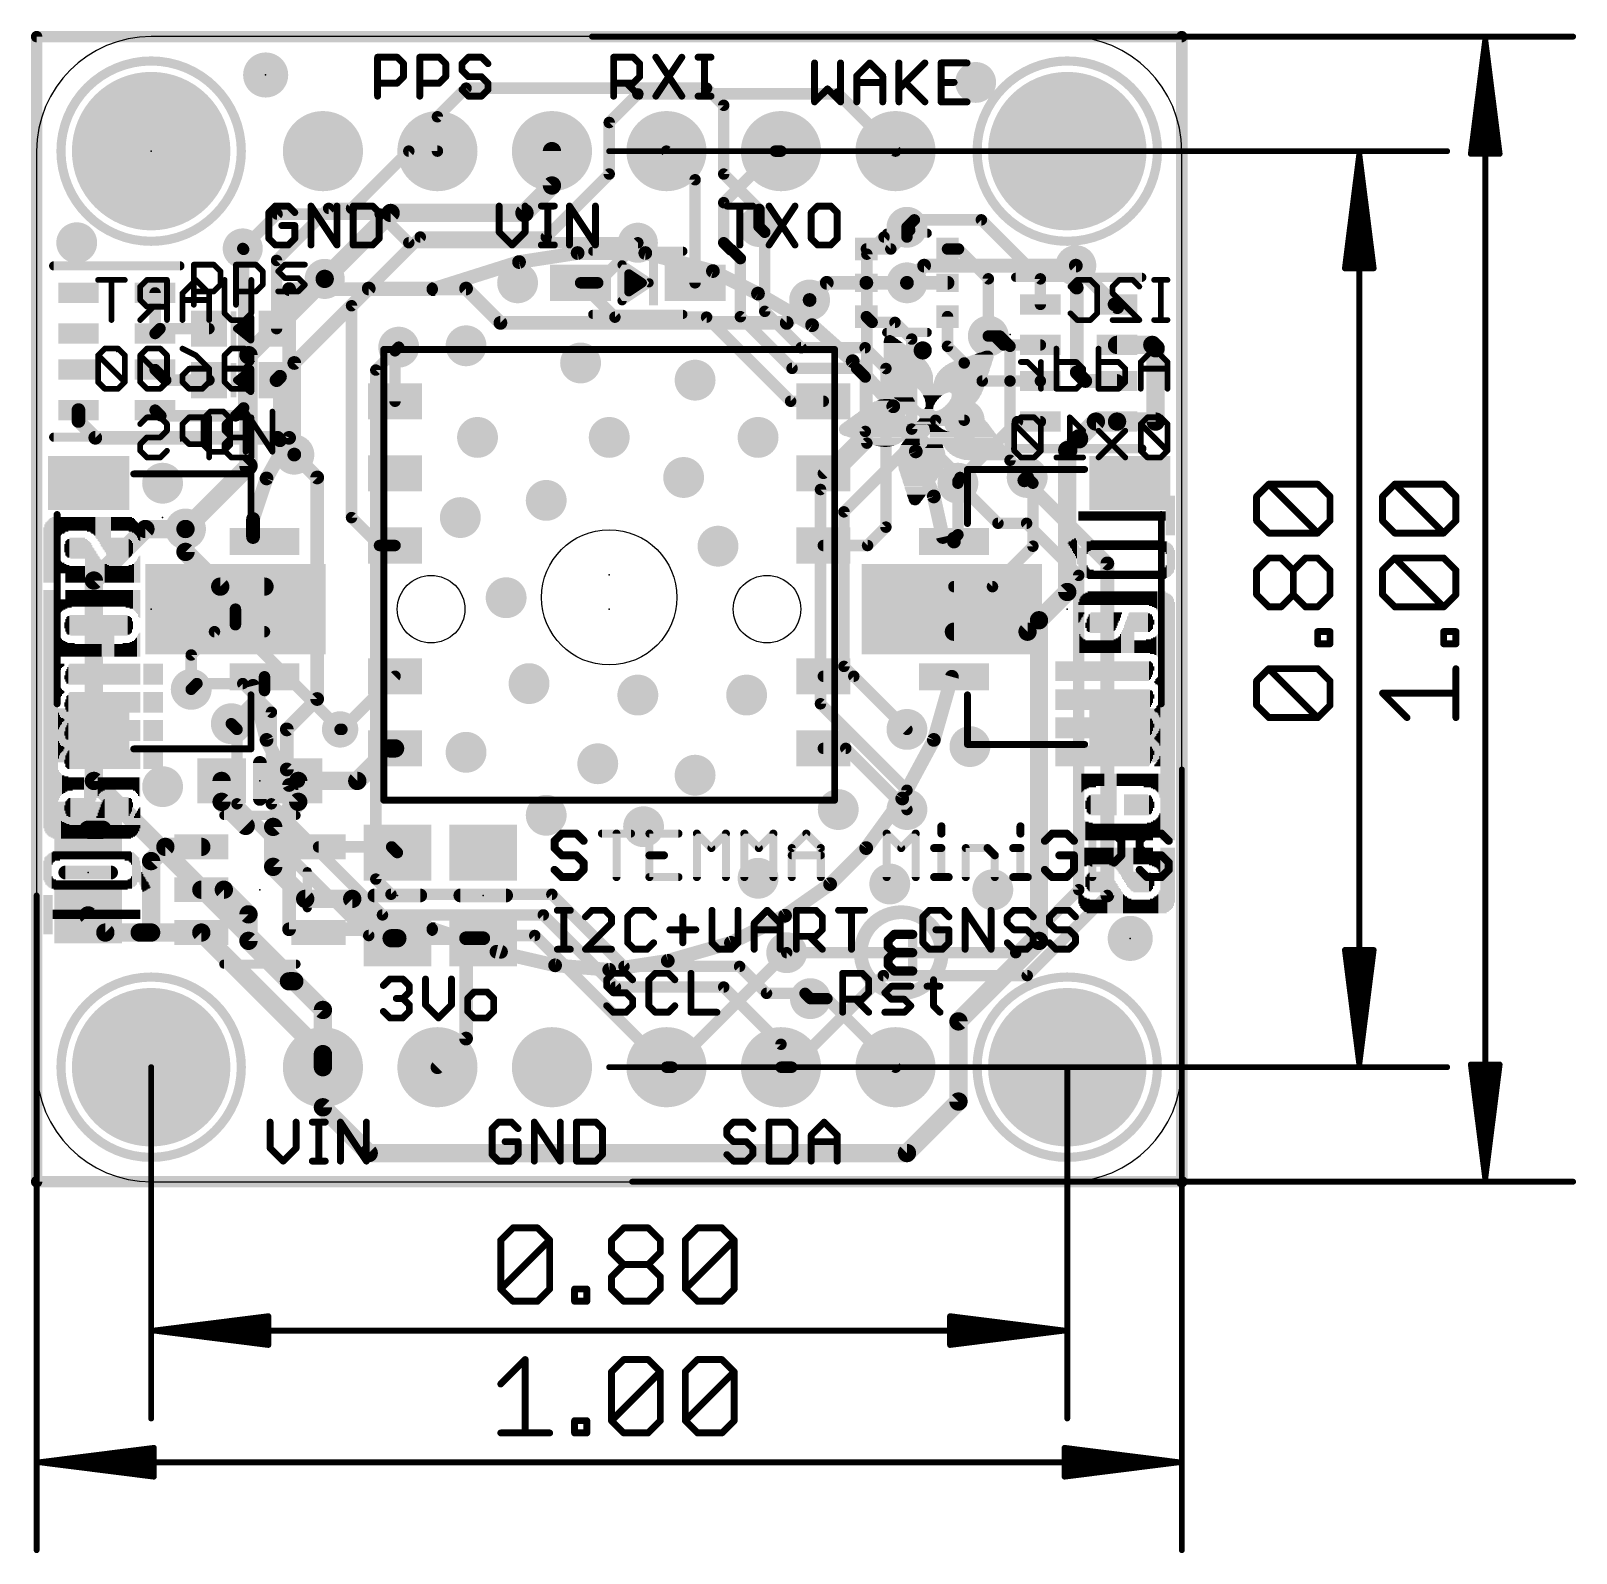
# Model space of a CAD drawing. Extents: x -0.1 to 34.1, y -8.2 to 25.5.
import ezdxf

# ---------------------------------------------------------------- set-up
doc = ezdxf.new("R2010")
doc.units = 0
for name, color, linetype in [('1', 12, 'CONTINUOUS'), ('16', 5, 'CONTINUOUS'), ('17', 110, 'CONTINUOUS'), ('18', 110, 'CONTINUOUS'), ('20', 53, 'CONTINUOUS'), ('21', 40, 'CONTINUOUS'), ('22', 6, 'CONTINUOUS'), ('23', 40, 'CONTINUOUS'), ('24', 6, 'CONTINUOUS'), ('47', 253, 'CONTINUOUS')]:
    doc.layers.add(name, color=color, linetype=linetype)

# ---------------------------------------------------------------- blocks, each defined once
blk = doc.blocks.new('RECT')
blk.add_solid([(-0.5, -0.5), (0.5, -0.5), (-0.5, 0.5), (0.5, 0.5)])
blk = doc.blocks.new('PIE')
at = {"const_width": 0.5}
blk.add_lwpolyline([(0, -0.25, 1), (0, 0.25, 1), (0, -0.25)], format="xyb", dxfattribs=at)
blk = doc.blocks.new('ROUNDP')
at = {"const_width": 0.5}
blk.add_lwpolyline([(0, -0.25, 1), (0, 0.25, 1), (0, -0.25)], format="xyb", dxfattribs=at)
blk = doc.blocks.new('ROUNDV')
at = {"const_width": 0.5}
blk.add_lwpolyline([(0, -0.25, 1), (0, 0.25, 1), (0, -0.25)], format="xyb", dxfattribs=at)

msp = doc.modelspace()

# ---------------------------------------------------------------- linework, layer by layer
at = {"layer": '1'}
for points, const_width in [([(0, 25.4), (25.4, 25.4)], 0.254), ([(0, 0), (0, 25.4)], 0.254), ([(25.4, 25.4), (25.4, 0)], 0.254), ([(12.7, 23.495), (13.335, 24.13)], 0.254), ([(13.335, 24.13), (17.78, 24.13)], 0.254), ([(17.78, 24.13), (19.05, 22.86)], 0.254), ([(12.7, 22.352), (12.7, 23.495)], 0.254), ([(8.255, 22.86), (6.985, 21.59)], 0.254), ([(8.89, 22.86), (8.255, 22.86)], 0.254), ([(11.43, 22.86), (11.43, 22.098)], 0.4064), ([(14.605, 22.225), (13.97, 22.86)], 0.254), ([(15.24, 21.717), (16.383, 22.86)], 0.254), ([(16.383, 22.86), (16.51, 22.86)], 0.254), ([(11.43, 22.098), (10.8204, 21.4884)], 0.4064), ([(11.303, 20.955), (12.7, 22.352)], 0.254), ([(14.605, 19.939), (14.605, 22.225)], 0.254), ([(6.477, 21.59), (5.322, 20.435)], 0.254), ([(7.852, 21.4884), (6.3898, 20.0262)], 0.4064), ([(6.985, 21.59), (6.477, 21.59)], 0.254), ([(10.8204, 21.4884), (7.852, 21.4884)], 0.4064), ([(15.24, 20.828), (15.24, 21.717)], 0.254), ([(16.0234, 21.1876), (16.1504, 21.0606)], 0.254), ([(19.304, 21.1709), (19.4691, 21.336)], 0.254), ([(19.366, 21.1089), (19.304, 21.1709)], 0.254), ([(20.955, 21.336), (19.4691, 21.336)], 0.254), ([(22.264, 20.027), (20.955, 21.336)], 0.254), ([(6.985, 19.431), (8.509, 20.955)], 0.254), ([(8.509, 20.955), (11.303, 20.955)], 0.254), ([(13.335, 20.828), (12.446, 19.939)], 0.254), ([(15.3988, 20.6692), (15.24, 20.828)], 0.254), ([(16.1504, 21.0606), (16.1504, 19.3058)], 0.254), ([(18.9461, 20.689), (19.366, 21.1089)], 0.254), ([(4.5918, 20.6812), (4.572, 20.701)], 0.254), ([(4.5918, 17.1648), (4.5918, 20.6812)], 0.254), ([(15.4168, 20.6692), (15.3988, 20.6692)], 0.254), ([(15.6102, 20.4758), (15.4168, 20.6692)], 0.254), ([(15.6102, 19.1878), (15.6102, 20.4758)], 0.254), ([(18.404, 20.689), (18.9461, 20.689)], 0.254), ([(20.4474, 20.689), (20.204, 20.689)], 0.254), ([(21.1086, 20.0278), (20.4474, 20.689)], 0.254), ([(5.322, 20.435), (5.322, 18.923)], 0.254), ([(23.9095, 19.461), (23.0505, 20.32)], 0.3048), ([(23.9713, 19.3993), (23.0505, 20.32)], 0.3048), ([(23.0505, 20.32), (23.0505, 19.8524)], 0.3048), ([(12.827, 19.177), (12.065, 19.939)], 0.254), ([(12.065, 19.939), (12.446, 19.939)], 0.254), ([(17.145, 19.558), (17.526, 19.939)], 0.3048), ([(18.404, 19.939), (17.526, 19.939)], 0.3048), ([(19.304, 19.939), (18.404, 19.939)], 0.3048), ([(20.204, 19.939), (19.304, 19.939)], 0.3048), ([(21.1086, 20.0278), (21.1086, 18.7579)], 0.254), ([(22.264, 19.461), (22.264, 20.027)], 0.254), ([(23.0505, 19.8524), (23.0696, 19.8333)], 0.3048), ([(23.0696, 19.8333), (23.0696, 17.9514)], 0.3048), ([(2.628, 18.815), (2.628, 19.715)], 0.254), ([(6.985, 14.732), (6.985, 19.431)], 0.254), ([(23.964, 19.461), (23.9095, 19.461)], 0.3048), ([(12.827, 19.177), (14.859, 19.177)], 0.254), ([(14.859, 19.177), (16.724, 17.312)], 0.254), ([(16.7558, 18.0422), (15.6102, 19.1878)], 0.254), ([(16.1504, 19.3058), (16.9568, 18.4994)], 0.254), ([(18.404, 19.189), (18.532, 19.061)], 0.254), ([(20.204, 19.189), (20.204, 18.531)], 0.254), ([(2.628, 18.815), (2.736, 18.923)], 0.254), ([(2.736, 18.923), (3.822, 18.923)], 0.254), ([(19.039, 19.061), (18.532, 19.061)], 0.254), ([(19.4096, 18.6904), (19.039, 19.061)], 0.254), ([(21.1086, 18.7579), (21.2471, 18.7579)], 0.254), ([(21.2471, 18.7579), (21.444, 18.561)], 0.254), ([(8.0312, 18.5118), (7.95, 18.4306)], 0.254), ([(7.95, 17.312), (7.95, 18.4306)], 0.254), ([(18.3762, 18.4994), (16.9568, 18.4994)], 0.254), ([(18.8374, 18.0382), (18.3762, 18.4994)], 0.254), ([(19.4096, 16.6935), (19.4096, 18.6904)], 0.254), ([(20.204, 18.531), (20.574, 18.161)], 0.254), ([(21.444, 18.561), (22.264, 18.561)], 0.254), ([(23.964, 18.561), (24.746, 18.561)], 0.4064), ([(24.8204, 18.4866), (24.746, 18.561)], 0.4064), ([(24.8204, 18.4866), (24.8204, 16.861)], 0.4064), ([(18.1868, 18.0422), (16.7558, 18.0422)], 0.254), ([(18.3802, 17.8488), (18.1868, 18.0422)], 0.254), ([(18.8374, 14.5194), (18.8374, 18.0382)], 0.254), ([(20.574, 18.161), (20.974, 17.761)], 0.254), ([(20.574, 18.161), (20.574, 16.891)], 0.254), ([(2.863, 17.78), (2.628, 18.015)], 0.254), ([(3.822, 17.78), (2.863, 17.78)], 0.254), ([(5.3975, 17.8555), (5.322, 17.78)], 0.3048), ([(5.3975, 16.4465), (5.3975, 17.8555)], 0.3048), ([(18.3802, 16.6422), (18.3802, 17.8488)], 0.254), ([(21.59, 17.761), (20.974, 17.761)], 0.254), ([(22.264, 17.761), (21.59, 17.761)], 0.254), ([(22.264, 17.761), (22.264, 17.761)], 0.254), ([(23.0696, 17.9514), (23.26, 17.761)], 0.3048), ([(23.26, 17.761), (23.964, 17.761)], 0.3048), ([(0.928, 17.115), (0.928, 16.8751)], 0.3048), ([(2.628, 17.115), (2.755, 16.988)], 0.254), ([(4.415, 16.988), (4.5918, 17.1648)], 0.254), ([(16.724, 17.312), (17.45, 17.312)], 0.254), ([(1.3012, 16.5019), (0.928, 16.8751)], 0.3048), ([(4.415, 16.988), (2.755, 16.988)], 0.254), ([(20.4815, 15.6216), (19.4096, 16.6935)], 0.254), ([(21.756, 16.861), (20.4815, 15.5865)], 0.254), ([(22.264, 16.861), (21.756, 16.861)], 0.254), ([(23.495, 16.861), (23.1204, 16.4864)], 0.4064), ([(23.964, 16.861), (23.495, 16.861)], 0.4064), ([(24.8204, 16.861), (23.964, 16.861)], 0.4064), ([(1.3012, 16.5019), (5.3421, 16.5019)], 0.3048), ([(5.3421, 16.5019), (5.3975, 16.4465)], 0.3048), ([(5.715, 16.129), (5.3975, 16.4465)], 0.3048), ([(17.45, 15.712), (18.3802, 16.6422)], 0.254), ([(23.1204, 16.4677), (22.8823, 16.2296)], 0.4064), ([(23.1204, 16.4864), (23.1204, 16.4677)], 0.4064), ([(6.223, 15.621), (5.715, 16.129)], 0.3048), ([(22.8636, 16.2296), (22.86, 16.226)], 0.4064), ([(22.86, 16.226), (22.86, 13.081)], 0.4064), ([(22.8823, 16.2296), (22.8636, 16.2296)], 0.4064), ([(6.223, 10.707), (6.223, 15.621)], 0.3048), ([(20.4815, 15.5865), (20.4343, 15.5393)], 0.254), ([(20.4343, 15.5393), (20.4343, 15.494)], 0.254), ([(20.4343, 15.494), (20.4343, 14.351)], 0.254), ([(20.4815, 15.6216), (20.4815, 15.5865)], 0.254), ([(22.098, 15.494), (21.971, 15.621)], 0.254), ([(22.098, 15.494), (22.098, 14.097)], 0.254), ([(6.985, 14.732), (7.605, 14.112)], 0.254), ([(3.302, 13.97), (3.302, 14.478)], 0.4064), ([(18.43, 14.112), (18.8374, 14.5194)], 0.254), ([(20.346, 14.2627), (20.346, 14.2)], 0.3048), ([(20.4343, 14.351), (20.346, 14.2627)], 0.254), ([(4.072, 13.2), (3.302, 13.97)], 0.4064), ([(7.605, 14.112), (7.95, 14.112)], 0.254), ([(17.45, 14.112), (18.43, 14.112)], 0.254), ([(22.098, 14.097), (21.201, 13.2)], 0.254), ([(5.054, 13.2), (4.072, 13.2)], 0.4064), ([(20.346, 13.2), (21.201, 13.2)], 0.254), ([(22.86, 13.081), (22.233, 12.454)], 0.4064), ([(20.346, 12.2), (21.979, 12.2)], 0.4064), ([(22.233, 12.454), (21.979, 12.2)], 0.4064), ([(22.233, 12.454), (22.233, 5.342)], 0.4064), ([(3.945, 12.2), (3.429, 11.684)], 0.254), ([(5.054, 12.2), (3.945, 12.2)], 0.254), ([(3.429, 11.684), (3.429, 10.922)], 0.254), ([(5.054, 11.2), (5.054, 10.896)], 0.254), ([(7.95, 11.212), (6.771, 10.033)], 0.254), ([(17.45, 11.212), (18.125, 11.212)], 0.254), ([(18.125, 11.212), (19.304, 10.033)], 0.254), ([(5.054, 10.896), (4.318, 10.16)], 0.254), ([(6.223, 10.707), (5.549, 10.033)], 0.3048), ([(5.549, 10.033), (5.549, 9.144)], 0.3048), ([(6.771, 10.033), (6.731, 10.033)], 0.254), ([(7.112, 8.89), (7.834, 9.612)], 0.4064), ([(7.834, 9.612), (7.95, 9.612)], 0.4064), ([(17.45, 9.612), (17.947, 9.612)], 0.254), ([(17.947, 9.612), (19.304, 8.255)], 0.254), ([(5.803, 8.89), (5.549, 9.144)], 0.3048), ([(4.103, 8.89), (4.103, 8.4266)], 0.4064), ([(5.803, 8.89), (5.803, 8.4266)], 0.4064), ([(5.803, 8.89), (7.112, 8.89)], 0.4064), ([(4.103, 8.4266), (4.6371, 7.8925)], 0.4064), ([(5.803, 8.4266), (5.2467, 7.8703)], 0.4064), ([(1.143, 7.808), (1.463, 7.808)], 0.4064), ([(5.2467, 7.8703), (5.2467, 6.9837)], 0.4064), ([(2.54, 7.112), (2.855, 7.427)], 0.4064), ([(2.855, 7.427), (3.6529, 7.427)], 0.4064), ([(6.2531, 7.427), (7.874, 7.427)], 0.254), ([(7.874, 7.427), (8.001, 7.3)], 0.254), ([(2.54, 5.527), (2.54, 7.112)], 0.4064), ([(5.2467, 6.9837), (5.9568, 6.2736)], 0.4064), ([(3.6529, 6.477), (4.1526, 6.477)], 0.4064), ([(4.1526, 6.477), (4.699, 5.9306)], 0.4064), ([(5.9568, 6.2736), (7.0004, 6.2736)], 0.4064), ([(7.874, 5.4), (7.0004, 6.2736)], 0.4064), ([(1.524, 5.527), (1.143, 5.908)], 0.4064), ([(4.699, 5.9306), (4.699, 5.343)], 0.4064), ([(2.286, 5.527), (1.524, 5.527)], 0.4064), ([(2.54, 5.527), (2.286, 5.527)], 0.4064), ([(3.6529, 5.527), (2.54, 5.527)], 0.4064), ([(6.35, 2.8299), (3.6529, 5.527)], 0.4064), ([(4.699, 5.343), (5.597, 4.445)], 0.4064), ([(7.874, 5.4), (8.001, 5.4)], 0.4064), ([(8.001, 5.4), (9.525, 5.4)], 0.3048), ([(9.525, 5.4), (9.906, 5.4)], 0.3048), ([(9.525, 3.175), (9.525, 5.4)], 0.3048), ([(22.233, 5.342), (20.447, 3.556)], 0.4064), ([(16.637, 5.08), (14.097, 2.54)], 0.254), ([(5.597, 4.445), (5.715, 4.445)], 0.4064), ([(17.1624, 4.0608), (17.5292, 4.0608)], 0.254), ([(17.5292, 4.0608), (19.05, 2.54)], 0.254), ([(20.447, 3.556), (20.447, 1.778)], 0.4064), ([(8.89, 2.54), (9.525, 3.175)], 0.3048), ([(6.35, 2.54), (6.35, 2.8299)], 0.4064), ([(6.35, 1.651), (6.35, 2.54)], 0.4064), ([(14.097, 2.54), (13.97, 2.54)], 0.254), ([(7.366, 0.635), (6.35, 1.651)], 0.4064), ([(20.447, 1.778), (19.304, 0.635)], 0.4064), ([(19.304, 0.635), (7.366, 0.635)], 0.4064), ([(25.4, 0), (0, 0)], 0.254)]:
    msp.add_lwpolyline(points, dxfattribs=dict(at, const_width=const_width))
for points, const_width in [([(0, 25.4635, 1), (0, 25.3365)], 0.127), ([(0.0635, 25.4, 1), (-0.0635, 25.4)], 0.127), ([(25.4635, 25.4, 1), (25.3365, 25.4)], 0.127), ([(25.4, 25.3365, 1), (25.4, 25.4635)], 0.127), ([(13.335, 24.1935, 1), (13.335, 24.0665)], 0.127), ([(13.3799, 24.0851, 1), (13.2901, 24.1749)], 0.127), ([(17.8249, 24.1749, 1), (17.7351, 24.0851)], 0.127), ([(17.78, 24.0665, 1), (17.78, 24.1935)], 0.127), ([(12.7635, 23.495, 1), (12.6365, 23.495)], 0.127), ([(12.6551, 23.5399, 1), (12.7449, 23.4501)], 0.127), ([(8.255, 22.9235, 1), (8.255, 22.7965)], 0.127), ([(8.2999, 22.8151, 1), (8.2101, 22.9049)], 0.127), ([(8.89, 22.7965, 1), (8.89, 22.9235)], 0.127), ([(11.5316, 22.86, 1), (11.3284, 22.86)], 0.2032), ([(14.0149, 22.9049, 1), (13.9251, 22.8151)], 0.127), ([(16.383, 22.9235, 1), (16.383, 22.7965)], 0.127), ([(16.4279, 22.8151, 1), (16.3381, 22.9049)], 0.127), ([(16.51, 22.7965, 1), (16.51, 22.9235)], 0.127), ([(19.0051, 22.8151, 1), (19.0949, 22.9049)], 0.127), ([(11.5018, 22.0262, 1), (11.3582, 22.1698)], 0.2032), ([(12.6365, 22.352, 1), (12.7635, 22.352)], 0.127), ([(12.7449, 22.3071, 1), (12.6551, 22.3969)], 0.127), ([(14.6685, 22.225, 1), (14.5415, 22.225)], 0.127), ([(14.5601, 22.1801, 1), (14.6499, 22.2699)], 0.127), ([(11.3284, 22.098, 1), (11.5316, 22.098)], 0.2032), ([(6.477, 21.6535, 1), (6.477, 21.5265)], 0.127), ([(6.5219, 21.5451, 1), (6.4321, 21.6349)], 0.127), ([(6.9401, 21.6349, 1), (7.0299, 21.5451)], 0.127), ([(6.985, 21.5265, 1), (6.985, 21.6535)], 0.127), ([(7.852, 21.59, 1), (7.852, 21.3868)], 0.2032), ([(7.9238, 21.4166, 1), (7.7802, 21.5602)], 0.2032), ([(10.7486, 21.5602, 1), (10.8922, 21.4166)], 0.2032), ([(10.8204, 21.3868, 1), (10.8204, 21.59)], 0.2032), ([(15.3035, 21.717, 1), (15.1765, 21.717)], 0.127), ([(15.1951, 21.7619, 1), (15.2849, 21.6721)], 0.127), ([(16.0683, 21.2325, 1), (15.9785, 21.1427)], 0.127), ([(19.3489, 21.2158, 1), (19.2591, 21.126)], 0.127), ([(19.2591, 21.2158, 1), (19.3489, 21.126)], 0.127), ([(19.4691, 21.3995, 1), (19.4691, 21.2725)], 0.127), ([(19.514, 21.2911, 1), (19.4242, 21.3809)], 0.127), ([(20.9999, 21.3809, 1), (20.9101, 21.2911)], 0.127), ([(20.955, 21.2725, 1), (20.955, 21.3995)], 0.127), ([(8.509, 21.0185, 1), (8.509, 20.8915)], 0.127), ([(8.5539, 20.9101, 1), (8.4641, 20.9999)], 0.127), ([(11.2581, 20.9999, 1), (11.3479, 20.9101)], 0.127), ([(11.303, 20.8915, 1), (11.303, 21.0185)], 0.127), ([(13.3799, 20.7831, 1), (13.2901, 20.8729)], 0.127), ([(15.2849, 20.8729, 1), (15.1951, 20.7831)], 0.127), ([(16.2139, 21.0606, 1), (16.0869, 21.0606)], 0.127), ([(16.1055, 21.0157, 1), (16.1953, 21.1055)], 0.127), ([(19.4109, 21.064, 1), (19.3211, 21.1538)], 0.127), ([(19.3211, 21.064, 1), (19.4109, 21.1538)], 0.127), ([(4.6169, 20.7459, 1), (4.5271, 20.6561)], 0.127), ([(4.6553, 20.6812, 1), (4.5283, 20.6812)], 0.127), ([(4.5469, 20.6363, 1), (4.6367, 20.7261)], 0.127), ([(15.1765, 20.828, 1), (15.3035, 20.828)], 0.127), ([(15.3988, 20.7327, 1), (15.3988, 20.6057)], 0.127), ([(15.4617, 20.7141, 1), (15.3719, 20.6243)], 0.127), ([(15.3539, 20.6243, 1), (15.4437, 20.7141)], 0.127), ([(15.4168, 20.6057, 1), (15.4168, 20.7327)], 0.127), ([(15.6737, 20.4758, 1), (15.5467, 20.4758)], 0.127), ([(15.5653, 20.4309, 1), (15.6551, 20.5207)], 0.127), ([(18.404, 20.7525, 1), (18.404, 20.6255)], 0.127), ([(18.9012, 20.7339, 1), (18.991, 20.6441)], 0.127), ([(18.9461, 20.6255, 1), (18.9461, 20.7525)], 0.127), ([(20.204, 20.7525, 1), (20.204, 20.6255)], 0.127), ([(20.4923, 20.7339, 1), (20.4025, 20.6441)], 0.127), ([(20.4474, 20.6255, 1), (20.4474, 20.7525)], 0.127), ([(5.3855, 20.435, 1), (5.2585, 20.435)], 0.127), ([(5.2771, 20.4799, 1), (5.3669, 20.3901)], 0.127), ([(23.1044, 20.3739, 1), (22.9966, 20.2661)], 0.1524), ([(23.1044, 20.3739, 1), (22.9966, 20.2661)], 0.1524), ([(23.1267, 20.32, 1), (22.9743, 20.32)], 0.1524), ([(6.318, 20.098, 1), (6.4616, 19.9544)], 0.2032), ([(12.1099, 19.9839, 1), (12.0201, 19.8941)], 0.127), ([(12.065, 20.0025, 1), (12.065, 19.8755)], 0.127), ([(12.4011, 19.9839, 1), (12.4909, 19.8941)], 0.127), ([(12.446, 19.8755, 1), (12.446, 20.0025)], 0.127), ([(14.5415, 19.939, 1), (14.6685, 19.939)], 0.127), ([(17.526, 20.0152, 1), (17.526, 19.8628)], 0.1524), ([(17.5799, 19.8851, 1), (17.4721, 19.9929)], 0.1524), ([(18.404, 20.0152, 1), (18.404, 19.8628)], 0.1524), ([(18.404, 19.8628, 1), (18.404, 20.0152)], 0.1524), ([(19.304, 20.0152, 1), (19.304, 19.8628)], 0.1524), ([(19.304, 19.8628, 1), (19.304, 20.0152)], 0.1524), ([(20.204, 19.8628, 1), (20.204, 20.0152)], 0.1524), ([(21.1721, 20.0278, 1), (21.0451, 20.0278)], 0.127), ([(21.0637, 19.9829, 1), (21.1535, 20.0727)], 0.127), ([(22.3275, 20.027, 1), (22.2005, 20.027)], 0.127), ([(22.2191, 19.9821, 1), (22.3089, 20.0719)], 0.127), ([(23.1044, 19.9063, 1), (22.9966, 19.7985)], 0.1524), ([(22.9743, 19.8524, 1), (23.1267, 19.8524)], 0.1524), ([(23.1458, 19.8333, 1), (22.9934, 19.8333)], 0.1524), ([(23.0157, 19.7794, 1), (23.1235, 19.8872)], 0.1524), ([(2.6915, 19.715, 1), (2.5645, 19.715)], 0.127), ([(7.0485, 19.431, 1), (6.9215, 19.431)], 0.127), ([(6.9401, 19.4759, 1), (7.0299, 19.3861)], 0.127), ([(17.0911, 19.6119, 1), (17.1989, 19.5041)], 0.1524), ([(23.9095, 19.5372, 1), (23.9095, 19.3848)], 0.1524), ([(23.8556, 19.4071, 1), (23.9634, 19.5149)], 0.1524), ([(23.964, 19.3848, 1), (23.964, 19.5372)], 0.1524), ([(12.827, 19.2405, 1), (12.827, 19.1135)], 0.127), ([(12.7821, 19.1321, 1), (12.8719, 19.2219)], 0.127), ([(14.9039, 19.2219, 1), (14.8141, 19.1321)], 0.127), ([(14.859, 19.1135, 1), (14.859, 19.2405)], 0.127), ([(15.6551, 19.2327, 1), (15.5653, 19.1429)], 0.127), ([(15.5467, 19.1878, 1), (15.6737, 19.1878)], 0.127), ([(16.1953, 19.3507, 1), (16.1055, 19.2609)], 0.127), ([(16.0869, 19.3058, 1), (16.2139, 19.3058)], 0.127), ([(18.4489, 19.2339, 1), (18.3591, 19.1441)], 0.127), ([(20.2675, 19.189, 1), (20.1405, 19.189)], 0.127), ([(22.2005, 19.461, 1), (22.3275, 19.461)], 0.127), ([(23.9174, 19.3454, 1), (24.0251, 19.4531)], 0.1524), ([(2.5831, 18.8599, 1), (2.6729, 18.7701)], 0.127), ([(2.5645, 18.815, 1), (2.6915, 18.815)], 0.127), ([(2.736, 18.9865, 1), (2.736, 18.8595)], 0.127), ([(2.7809, 18.8781, 1), (2.6911, 18.9679)], 0.127), ([(3.822, 18.8595, 1), (3.822, 18.9865)], 0.127), ([(5.2585, 18.923, 1), (5.3855, 18.923)], 0.127), ([(18.532, 19.1245, 1), (18.532, 18.9975)], 0.127), ([(18.4871, 19.0161, 1), (18.5769, 19.1059)], 0.127), ([(19.0839, 19.1059, 1), (18.9941, 19.0161)], 0.127), ([(19.039, 18.9975, 1), (19.039, 19.1245)], 0.127), ([(21.1086, 18.8214, 1), (21.1086, 18.6944)], 0.127), ([(21.292, 18.8028, 1), (21.2022, 18.713)], 0.127), ([(21.2471, 18.6944, 1), (21.2471, 18.8214)], 0.127), ([(8.0135, 18.4306, 1), (7.8865, 18.4306)], 0.127), ([(7.9051, 18.4755, 1), (7.9949, 18.3857)], 0.127), ([(8.0761, 18.4669, 1), (7.9863, 18.5567)], 0.127), ([(16.9568, 18.5629, 1), (16.9568, 18.4359)], 0.127), ([(16.9119, 18.4545, 1), (17.0017, 18.5443)], 0.127), ([(18.4211, 18.5443, 1), (18.3313, 18.4545)], 0.127), ([(18.3762, 18.4359, 1), (18.3762, 18.5629)], 0.127), ([(19.4731, 18.6904, 1), (19.3461, 18.6904)], 0.127), ([(19.3647, 18.6455, 1), (19.4545, 18.7353)], 0.127), ([(20.2489, 18.5759, 1), (20.1591, 18.4861)], 0.127), ([(20.1405, 18.531, 1), (20.2675, 18.531)], 0.127), ([(21.0451, 18.7579, 1), (21.1721, 18.7579)], 0.127), ([(21.444, 18.6245, 1), (21.444, 18.4975)], 0.127), ([(21.3991, 18.5161, 1), (21.4889, 18.6059)], 0.127), ([(22.264, 18.4975, 1), (22.264, 18.6245)], 0.127), ([(23.964, 18.6626, 1), (23.964, 18.4594)], 0.2032), ([(24.8178, 18.6328, 1), (24.6742, 18.4892)], 0.2032), ([(24.922, 18.4866, 1), (24.7188, 18.4866)], 0.2032), ([(24.746, 18.4594, 1), (24.746, 18.6626)], 0.2032), ([(24.7486, 18.4148, 1), (24.8922, 18.5584)], 0.2032), ([(16.7558, 18.1057, 1), (16.7558, 17.9787)], 0.127), ([(18.2317, 18.0871, 1), (18.1419, 17.9973)], 0.127), ([(18.1868, 17.9787, 1), (18.1868, 18.1057)], 0.127), ([(18.9009, 18.0382, 1), (18.7739, 18.0382)], 0.127), ([(20.6189, 18.2059, 1), (20.5291, 18.1161)], 0.127), ([(20.6375, 18.161, 1), (20.5105, 18.161)], 0.127), ([(20.5291, 18.1161, 1), (20.6189, 18.2059)], 0.127), ([(2.6729, 18.0599, 1), (2.5831, 17.9701)], 0.127), ([(2.863, 17.8435, 1), (2.863, 17.7165)], 0.127), ([(2.8181, 17.7351, 1), (2.9079, 17.8249)], 0.127), ([(3.822, 17.7165, 1), (3.822, 17.8435)], 0.127), ([(5.2681, 17.8339, 1), (5.3759, 17.7261)], 0.1524), ([(5.4737, 17.8555, 1), (5.3213, 17.8555)], 0.1524), ([(5.4514, 17.8016, 1), (5.3436, 17.9094)], 0.1524), ([(16.7109, 17.9973, 1), (16.8007, 18.0871)], 0.127), ([(18.4437, 17.8488, 1), (18.3167, 17.8488)], 0.127), ([(18.3353, 17.8039, 1), (18.4251, 17.8937)], 0.127), ([(18.7925, 17.9933, 1), (18.8823, 18.0831)], 0.127), ([(20.974, 17.8245, 1), (20.974, 17.6975)], 0.127), ([(20.9291, 17.7161, 1), (21.0189, 17.8059)], 0.127), ([(21.59, 17.8245, 1), (21.59, 17.6975)], 0.127), ([(21.59, 17.6975, 1), (21.59, 17.8245)], 0.127), ([(22.264, 17.8245, 1), (22.264, 17.6975)], 0.127), ([(22.264, 17.6975, 1), (22.264, 17.8245)], 0.127), ([(22.264, 17.6975, 1), (22.264, 17.8245)], 0.127), ([(23.1235, 18.0053, 1), (23.0157, 17.8975)], 0.1524), ([(22.9934, 17.9514, 1), (23.1458, 17.9514)], 0.1524), ([(23.26, 17.8372, 1), (23.26, 17.6848)], 0.1524), ([(23.2061, 17.7071, 1), (23.3139, 17.8149)], 0.1524), ([(23.964, 17.6848, 1), (23.964, 17.8372)], 0.1524), ([(1.0042, 17.115, 1), (0.8518, 17.115)], 0.1524), ([(2.6729, 17.1599, 1), (2.5831, 17.0701)], 0.127), ([(4.5283, 17.1648, 1), (4.6553, 17.1648)], 0.127), ([(4.6367, 17.1199, 1), (4.5469, 17.2097)], 0.127), ([(7.8865, 17.312, 1), (8.0135, 17.312)], 0.127), ([(16.724, 17.3755, 1), (16.724, 17.2485)], 0.127), ([(16.6791, 17.2671, 1), (16.7689, 17.3569)], 0.127), ([(17.45, 17.2485, 1), (17.45, 17.3755)], 0.127), ([(0.9819, 16.929, 1), (0.8741, 16.8212)], 0.1524), ([(0.8518, 16.8751, 1), (1.0042, 16.8751)], 0.1524), ([(2.755, 17.0515, 1), (2.755, 16.9245)], 0.127), ([(2.7101, 16.9431, 1), (2.7999, 17.0329)], 0.127), ([(4.3701, 17.0329, 1), (4.4599, 16.9431)], 0.127), ([(4.415, 16.9245, 1), (4.415, 17.0515)], 0.127), ([(19.4545, 16.7384, 1), (19.3647, 16.6486)], 0.127), ([(20.5105, 16.891, 1), (20.6375, 16.891)], 0.127), ([(21.756, 16.9245, 1), (21.756, 16.7975)], 0.127), ([(21.8009, 16.8161, 1), (21.7111, 16.9059)], 0.127), ([(22.264, 16.7975, 1), (22.264, 16.9245)], 0.127), ([(23.495, 16.9626, 1), (23.495, 16.7594)], 0.2032), ([(23.5668, 16.7892, 1), (23.4232, 16.9328)], 0.2032), ([(23.964, 16.9626, 1), (23.964, 16.7594)], 0.2032), ([(23.964, 16.7594, 1), (23.964, 16.9626)], 0.2032), ([(24.7188, 16.861, 1), (24.922, 16.861)], 0.2032), ([(24.8204, 16.7594, 1), (24.8204, 16.9626)], 0.2032), ([(1.3012, 16.5781, 1), (1.3012, 16.4257)], 0.1524), ([(1.2473, 16.448, 1), (1.3551, 16.5558)], 0.1524), ([(5.396, 16.5558, 1), (5.2882, 16.448)], 0.1524), ([(5.4514, 16.5004, 1), (5.3436, 16.3926)], 0.1524), ([(5.3213, 16.4465, 1), (5.4737, 16.4465)], 0.1524), ([(5.3421, 16.4257, 1), (5.3421, 16.5781)], 0.1524), ([(5.3436, 16.3926, 1), (5.4514, 16.5004)], 0.1524), ([(18.3167, 16.6422, 1), (18.4437, 16.6422)], 0.127), ([(18.4251, 16.5973, 1), (18.3353, 16.6871)], 0.127), ([(19.3461, 16.6935, 1), (19.4731, 16.6935)], 0.127), ([(23.222, 16.4864, 1), (23.0188, 16.4864)], 0.2032), ([(23.0188, 16.4677, 1), (23.222, 16.4677)], 0.2032), ([(23.0486, 16.5582, 1), (23.1922, 16.4146)], 0.2032), ([(23.1922, 16.3958, 1), (23.0486, 16.5395)], 0.2032), ([(5.7689, 16.1829, 1), (5.6611, 16.0751)], 0.1524), ([(5.6611, 16.0751, 1), (5.7689, 16.1829)], 0.1524), ([(22.9616, 16.226, 1), (22.7584, 16.226)], 0.2032), ([(22.7882, 16.2978, 1), (22.9318, 16.1542)], 0.2032), ([(22.8636, 16.3312, 1), (22.8636, 16.128)], 0.2032), ([(22.8105, 16.3014, 1), (22.9542, 16.1578)], 0.2032), ([(22.9354, 16.1578, 1), (22.7918, 16.3014)], 0.2032), ([(22.8823, 16.128, 1), (22.8823, 16.3312)], 0.2032), ([(6.2992, 15.621, 1), (6.1468, 15.621)], 0.1524), ([(17.4051, 15.7569, 1), (17.4949, 15.6671)], 0.127), ([(6.1691, 15.5671, 1), (6.2769, 15.6749)], 0.1524), ([(20.4978, 15.5393, 1), (20.3708, 15.5393)], 0.127), ([(20.3894, 15.5842, 1), (20.4792, 15.4944)], 0.127), ([(20.4978, 15.494, 1), (20.3708, 15.494)], 0.127), ([(20.3708, 15.494, 1), (20.4978, 15.494)], 0.127), ([(20.545, 15.6216, 1), (20.418, 15.6216)], 0.127), ([(20.4366, 15.6314, 1), (20.5264, 15.5416)], 0.127), ([(20.418, 15.5865, 1), (20.545, 15.5865)], 0.127), ([(20.4366, 15.5767, 1), (20.5264, 15.6665)], 0.127), ([(20.5264, 15.5416, 1), (20.4366, 15.6314)], 0.127), ([(22.0159, 15.6659, 1), (21.9261, 15.5761)], 0.127), ([(22.1615, 15.494, 1), (22.0345, 15.494)], 0.127), ([(22.0531, 15.4491, 1), (22.1429, 15.5389)], 0.127), ([(7.0299, 14.7769, 1), (6.9401, 14.6871)], 0.127), ([(6.9215, 14.732, 1), (7.0485, 14.732)], 0.127), ([(3.4036, 14.478, 1), (3.2004, 14.478)], 0.2032), ([(18.7739, 14.5194, 1), (18.9009, 14.5194)], 0.127), ([(18.8823, 14.4745, 1), (18.7925, 14.5643)], 0.127), ([(20.4222, 14.2627, 1), (20.2698, 14.2627)], 0.1524), ([(20.3708, 14.351, 1), (20.4978, 14.351)], 0.127), ([(20.4792, 14.3061, 1), (20.3894, 14.3959)], 0.127), ([(3.2004, 13.97, 1), (3.4036, 13.97)], 0.2032), ([(3.3738, 14.0418, 1), (3.2302, 13.8982)], 0.2032), ([(7.605, 14.1755, 1), (7.605, 14.0485)], 0.127), ([(7.5601, 14.0671, 1), (7.6499, 14.1569)], 0.127), ([(7.95, 14.0485, 1), (7.95, 14.1755)], 0.127), ([(17.45, 14.1755, 1), (17.45, 14.0485)], 0.127), ([(18.3851, 14.1569, 1), (18.4749, 14.0671)], 0.127), ([(18.43, 14.0485, 1), (18.43, 14.1755)], 0.127), ([(20.2698, 14.2, 1), (20.4222, 14.2)], 0.1524), ([(20.3011, 14.3076, 1), (20.3909, 14.2178)], 0.127), ([(22.0345, 14.097, 1), (22.1615, 14.097)], 0.127), ([(22.1429, 14.0521, 1), (22.0531, 14.1419)], 0.127), ([(4.072, 13.3016, 1), (4.072, 13.0984)], 0.2032), ([(4.0002, 13.1282, 1), (4.1438, 13.2718)], 0.2032), ([(5.054, 13.0984, 1), (5.054, 13.3016)], 0.2032), ([(20.346, 13.2635, 1), (20.346, 13.1365)], 0.127), ([(21.1561, 13.2449, 1), (21.2459, 13.1551)], 0.127), ([(21.201, 13.1365, 1), (21.201, 13.2635)], 0.127), ([(22.7584, 13.081, 1), (22.9616, 13.081)], 0.2032), ([(22.9318, 13.0092, 1), (22.7882, 13.1528)], 0.2032), ([(20.346, 12.3016, 1), (20.346, 12.0984)], 0.2032), ([(21.9072, 12.2718, 1), (22.0508, 12.1282)], 0.2032), ([(21.979, 12.0984, 1), (21.979, 12.3016)], 0.2032), ([(22.3346, 12.454, 1), (22.1314, 12.454)], 0.2032), ([(22.1612, 12.5258, 1), (22.3048, 12.3822)], 0.2032), ([(22.3048, 12.3822, 1), (22.1612, 12.5258)], 0.2032), ([(3.945, 12.2635, 1), (3.945, 12.1365)], 0.127), ([(3.9899, 12.1551, 1), (3.9001, 12.2449)], 0.127), ([(5.054, 12.1365, 1), (5.054, 12.2635)], 0.127), ([(3.4925, 11.684, 1), (3.3655, 11.684)], 0.127), ([(3.3841, 11.7289, 1), (3.4739, 11.6391)], 0.127), ([(5.1175, 11.2, 1), (4.9905, 11.2)], 0.127), ([(7.9949, 11.1671, 1), (7.9051, 11.2569)], 0.127), ([(17.45, 11.2755, 1), (17.45, 11.1485)], 0.127), ([(18.1699, 11.2569, 1), (18.0801, 11.1671)], 0.127), ([(18.125, 11.1485, 1), (18.125, 11.2755)], 0.127), ([(3.3655, 10.922, 1), (3.4925, 10.922)], 0.127), ([(5.0989, 10.8511, 1), (5.0091, 10.9409)], 0.127), ([(4.9905, 10.896, 1), (5.1175, 10.896)], 0.127), ([(6.1468, 10.707, 1), (6.2992, 10.707)], 0.1524), ([(6.2769, 10.6531, 1), (6.1691, 10.7609)], 0.1524), ([(4.2731, 10.2049, 1), (4.3629, 10.1151)], 0.127), ([(5.6252, 10.033, 1), (5.4728, 10.033)], 0.1524), ([(5.4951, 10.0869, 1), (5.6029, 9.9791)], 0.1524), ([(6.731, 10.0965, 1), (6.731, 9.9695)], 0.127), ([(6.7261, 10.0779, 1), (6.8159, 9.9881)], 0.127), ([(6.771, 9.9695, 1), (6.771, 10.0965)], 0.127), ([(19.2591, 9.9881, 1), (19.3489, 10.0779)], 0.127), ([(7.834, 9.7136, 1), (7.834, 9.5104)], 0.2032), ([(7.9058, 9.5402, 1), (7.7622, 9.6838)], 0.2032), ([(7.95, 9.5104, 1), (7.95, 9.7136)], 0.2032), ([(17.45, 9.6755, 1), (17.45, 9.5485)], 0.127), ([(17.9919, 9.6569, 1), (17.9021, 9.5671)], 0.127), ([(17.947, 9.5485, 1), (17.947, 9.6755)], 0.127), ([(5.6029, 9.1979, 1), (5.4951, 9.0901)], 0.1524), ([(4.2046, 8.89, 1), (4.0014, 8.89)], 0.2032), ([(5.4728, 9.144, 1), (5.6252, 9.144)], 0.1524), ([(5.9046, 8.89, 1), (5.7014, 8.89)], 0.2032), ([(5.803, 8.9916, 1), (5.803, 8.7884)], 0.2032), ([(5.7491, 8.8361, 1), (5.8569, 8.9439)], 0.1524), ([(7.0402, 8.9618, 1), (7.1838, 8.8182)], 0.2032), ([(7.112, 8.7884, 1), (7.112, 8.9916)], 0.2032), ([(4.1748, 8.4985, 1), (4.0312, 8.3548)], 0.2032), ([(5.8748, 8.3548, 1), (5.7312, 8.4985)], 0.2032), ([(4.0014, 8.4266, 1), (4.2046, 8.4266)], 0.2032), ([(5.7014, 8.4266, 1), (5.9046, 8.4266)], 0.2032), ([(19.2591, 8.2101, 1), (19.3489, 8.2999)], 0.127), ([(1.143, 7.9096, 1), (1.143, 7.7064)], 0.2032), ([(1.463, 7.7064, 1), (1.463, 7.9096)], 0.2032), ([(4.5653, 7.8207, 1), (4.7089, 7.9644)], 0.2032), ([(5.3483, 7.8703, 1), (5.1451, 7.8703)], 0.2032), ([(5.1749, 7.9422, 1), (5.3185, 7.7985)], 0.2032), ([(2.855, 7.5286, 1), (2.855, 7.3254)], 0.2032), ([(2.9268, 7.3552, 1), (2.7832, 7.4988)], 0.2032), ([(3.6529, 7.3254, 1), (3.6529, 7.5286)], 0.2032), ([(6.2531, 7.4905, 1), (6.2531, 7.3635)], 0.127), ([(7.9189, 7.4719, 1), (7.8291, 7.3821)], 0.127), ([(7.874, 7.3635, 1), (7.874, 7.4905)], 0.127), ([(2.6416, 7.112, 1), (2.4384, 7.112)], 0.2032), ([(2.4682, 7.1838, 1), (2.6118, 7.0402)], 0.2032), ([(7.9561, 7.2551, 1), (8.0459, 7.3449)], 0.127), ([(5.3185, 7.0555, 1), (5.1749, 6.9118)], 0.2032), ([(5.1451, 6.9837, 1), (5.3483, 6.9837)], 0.2032), ([(3.6529, 6.5786, 1), (3.6529, 6.3754)], 0.2032), ([(4.2245, 6.5488, 1), (4.0808, 6.4052)], 0.2032), ([(4.1526, 6.3754, 1), (4.1526, 6.5786)], 0.2032), ([(5.9568, 6.3752, 1), (5.9568, 6.172)], 0.2032), ([(5.8849, 6.2018, 1), (6.0286, 6.3454)], 0.2032), ([(7.0722, 6.3454, 1), (6.9286, 6.2018)], 0.2032), ([(7.0004, 6.172, 1), (7.0004, 6.3752)], 0.2032), ([(1.2148, 5.9798, 1), (1.0712, 5.8362)], 0.2032), ([(4.8006, 5.9306, 1), (4.5974, 5.9306)], 0.2032), ([(4.6272, 5.8588, 1), (4.7708, 6.0025)], 0.2032), ([(1.524, 5.6286, 1), (1.524, 5.4254)], 0.2032), ([(1.4522, 5.4552, 1), (1.5958, 5.5988)], 0.2032), ([(2.286, 5.6286, 1), (2.286, 5.4254)], 0.2032), ([(2.286, 5.4254, 1), (2.286, 5.6286)], 0.2032), ([(2.54, 5.6286, 1), (2.54, 5.4254)], 0.2032), ([(2.4384, 5.527, 1), (2.6416, 5.527)], 0.2032), ([(2.54, 5.4254, 1), (2.54, 5.6286)], 0.2032), ([(3.7247, 5.5988, 1), (3.5811, 5.4552)], 0.2032), ([(3.6529, 5.4254, 1), (3.6529, 5.6286)], 0.2032), ([(4.7708, 5.4148, 1), (4.6272, 5.2712)], 0.2032), ([(7.874, 5.5016, 1), (7.874, 5.2984)], 0.2032), ([(7.8022, 5.3282, 1), (7.9458, 5.4718)], 0.2032), ([(8.001, 5.4762, 1), (8.001, 5.3238)], 0.1524), ([(8.001, 5.2984, 1), (8.001, 5.5016)], 0.2032), ([(9.525, 5.4762, 1), (9.525, 5.3238)], 0.1524), ([(9.6012, 5.4, 1), (9.4488, 5.4)], 0.1524), ([(9.525, 5.3238, 1), (9.525, 5.4762)], 0.1524), ([(9.906, 5.3238, 1), (9.906, 5.4762)], 0.1524), ([(22.3048, 5.2702, 1), (22.1612, 5.4138)], 0.2032), ([(4.5974, 5.343, 1), (4.8006, 5.343)], 0.2032), ([(16.6819, 5.0351, 1), (16.5921, 5.1249)], 0.127), ([(22.1314, 5.342, 1), (22.3346, 5.342)], 0.2032), ([(5.597, 4.5466, 1), (5.597, 4.3434)], 0.2032), ([(5.5252, 4.3732, 1), (5.6688, 4.5168)], 0.2032), ([(5.715, 4.3434, 1), (5.715, 4.5466)], 0.2032), ([(17.1624, 4.1243, 1), (17.1624, 3.9973)], 0.127), ([(17.5741, 4.1057, 1), (17.4843, 4.0159)], 0.127), ([(17.5292, 3.9973, 1), (17.5292, 4.1243)], 0.127), ([(20.5486, 3.556, 1), (20.3454, 3.556)], 0.2032), ([(20.3752, 3.6278, 1), (20.5188, 3.4842)], 0.2032), ([(9.4488, 3.175, 1), (9.6012, 3.175)], 0.1524), ([(9.5789, 3.1211, 1), (9.4711, 3.2289)], 0.1524), ([(6.4516, 2.8299, 1), (6.2484, 2.8299)], 0.2032), ([(6.4516, 2.54, 1), (6.2484, 2.54)], 0.2032), ([(6.2782, 2.7581, 1), (6.4218, 2.9017)], 0.2032), ([(6.2484, 2.54, 1), (6.4516, 2.54)], 0.2032), ([(8.8361, 2.5939, 1), (8.9439, 2.4861)], 0.1524), ([(13.97, 2.6035, 1), (13.97, 2.4765)], 0.127), ([(14.0521, 2.5849, 1), (14.1419, 2.4951)], 0.127), ([(14.097, 2.4765, 1), (14.097, 2.6035)], 0.127), ([(19.0051, 2.4951, 1), (19.0949, 2.5849)], 0.127), ([(6.2484, 1.651, 1), (6.4516, 1.651)], 0.2032), ([(6.4218, 1.7228, 1), (6.2782, 1.5792)], 0.2032), ([(20.3454, 1.778, 1), (20.5486, 1.778)], 0.2032), ([(20.5188, 1.7062, 1), (20.3752, 1.8498)], 0.2032), ([(7.366, 0.7366, 1), (7.366, 0.5334)], 0.2032), ([(7.2942, 0.5632, 1), (7.4378, 0.7068)], 0.2032), ([(19.2322, 0.7068, 1), (19.3758, 0.5632)], 0.2032), ([(19.304, 0.5334, 1), (19.304, 0.7366)], 0.2032), ([(0, 0.0635, 1), (0, -0.0635)], 0.127), ([(-0.0635, 0, 1), (0.0635, 0)], 0.127), ([(25.3365, 0, 1), (25.4635, 0)], 0.127), ([(25.4, -0.0635, 1), (25.4, 0.0635)], 0.127)]:
    msp.add_lwpolyline(points, format="xyb", dxfattribs=dict(at, const_width=const_width))
at = {"layer": '16'}
for points, const_width in [([(0, 25.4), (25.4, 25.4)], 0.254), ([(0, 0), (0, 25.4)], 0.254), ([(25.4, 25.4), (25.4, 0)], 0.254), ([(8.89, 23.622), (9.525, 24.257)], 0.254), ([(9.525, 24.257), (14.859, 24.257)], 0.254), ([(14.859, 24.257), (15.24, 23.876)], 0.254), ([(15.24, 23.876), (15.24, 22.352)], 0.254), ([(8.89, 22.86), (8.89, 23.622)], 0.254), ([(16.0234, 21.5686), (15.24, 22.352)], 0.254), ([(16.0234, 21.1876), (16.0234, 21.5686)], 0.254), ([(4.572, 20.701), (5.334, 21.463)], 0.254), ([(5.334, 21.463), (7.62, 21.463)], 0.254), ([(8.255, 20.828), (7.62, 21.463)], 0.254), ([(19.304, 20.955), (19.304, 21.1709)], 0.254), ([(8.255, 20.828), (13.335, 20.828)], 0.254), ([(18.415, 20.574), (18.796, 20.955)], 0.254), ([(18.796, 20.955), (19.304, 20.955)], 0.254), ([(18.415, 16.383), (18.415, 20.574)], 0.254), ([(6.3898, 20.0262), (4.699, 18.3354)], 0.4064), ([(19.304, 19.939), (19.685, 20.32)], 0.3048), ([(19.685, 20.32), (23.0505, 20.32)], 0.3048), ([(7.366, 19.812), (5.715, 18.161)], 0.3048), ([(9.525, 19.812), (7.366, 19.812)], 0.3048), ([(10.287, 19.05), (9.525, 19.812)], 0.3048), ([(17.145, 19.558), (16.637, 19.05)], 0.3048), ([(16.637, 19.05), (10.287, 19.05)], 0.3048), ([(21.3626, 18.7579), (21.1086, 18.7579)], 0.254), ([(21.59, 18.5305), (21.3626, 18.7579)], 0.254), ([(4.699, 18.3354), (4.699, 15.875)], 0.4064), ([(8.0312, 18.5118), (7.5232, 18.0038)], 0.254), ([(21.59, 18.5305), (21.59, 16.002)], 0.254), ([(5.715, 18.161), (5.715, 16.129)], 0.3048), ([(7.5232, 18.0038), (7.5232, 6.7124)], 0.254), ([(19.939, 16.891), (17.907, 14.859)], 0.254), ([(20.574, 16.891), (19.939, 16.891)], 0.254), ([(17.3863, 15.3543), (18.415, 16.383)], 0.254), ([(21.971, 15.621), (21.59, 16.002)], 0.254), ([(3.302, 14.478), (4.699, 15.875)], 0.4064), ([(21.971, 15.621), (21.9075, 15.5575)], 0.3048), ([(17.3863, 10.6011), (17.3863, 15.3543)], 0.254), ([(20.4343, 15.494), (21.3233, 14.605)], 0.254), ([(23.749, 13.716), (21.9075, 15.5575)], 0.3048), ([(17.907, 14.859), (17.907, 11.43)], 0.254), ([(2.413, 14.478), (1.27, 13.335)], 0.4064), ([(3.302, 14.478), (2.413, 14.478)], 0.4064), ([(21.9583, 14.605), (21.3233, 14.605)], 0.254), ([(23.114, 13.4493), (21.9583, 14.605)], 0.254), ([(23.749, 6.35), (23.749, 13.716)], 0.3048), ([(1.27, 13.335), (1.27, 8.89)], 0.4064), ([(23.114, 13.4493), (23.114, 6.477)], 0.254), ([(4.41, 12.7), (4.41, 12.354)], 0.254), ([(4.41, 12.354), (6.731, 10.033)], 0.254), ([(17.907, 11.43), (19.304, 10.033)], 0.254), ([(3.429, 10.922), (3.556, 11.049)], 0.254), ([(4.572, 11.049), (3.556, 11.049)], 0.254), ([(5.207, 10.414), (4.572, 11.049)], 0.254), ([(19.304, 8.6834), (17.3863, 10.6011)], 0.254), ([(4.318, 10.16), (4.445, 10.033)], 0.254), ([(5.207, 10.414), (5.207, 8.382)], 0.254), ([(4.445, 10.033), (4.445, 8.382)], 0.254), ([(1.27, 8.89), (6.35, 3.81)], 0.4064), ([(19.304, 8.255), (19.304, 8.6834)], 0.254), ([(4.445, 8.382), (7.366, 5.461)], 0.254), ([(5.207, 8.382), (7.6708, 5.9182)], 0.254), ([(7.5232, 6.7124), (7.8602, 6.3754)], 0.254), ([(23.114, 6.477), (21.717, 5.08)], 0.254), ([(7.8602, 6.3754), (11.4278, 6.3754)], 0.254), ([(11.4278, 6.3754), (13.028, 4.7752)], 0.254), ([(21.971, 4.572), (23.749, 6.35)], 0.254), ([(7.6708, 5.9182), (11.2384, 5.9182)], 0.254), ([(11.2384, 5.9182), (12.8386, 4.318)], 0.254), ([(7.366, 5.461), (11.049, 5.461)], 0.254), ([(11.049, 5.461), (13.97, 2.54)], 0.254), ([(21.717, 5.08), (16.637, 5.08)], 0.254), ([(13.028, 4.7752), (15.5922, 4.7752)], 0.254), ([(15.5922, 4.7752), (16.1891, 4.1783)], 0.254), ([(18.7815, 4.572), (16.7495, 2.54)], 0.254), ([(18.7815, 4.572), (21.971, 4.572)], 0.254), ([(12.8386, 4.318), (15.24, 4.318)], 0.254), ([(15.24, 4.318), (16.51, 3.048)], 0.254), ([(16.1891, 4.1783), (17.0449, 4.1783)], 0.254), ([(17.0449, 4.1783), (17.1624, 4.0608)], 0.254), ([(6.35, 3.81), (6.35, 2.54)], 0.4064), ([(16.51, 3.048), (16.51, 2.54)], 0.254), ([(16.51, 2.54), (16.7495, 2.54)], 0.254), ([(25.4, 0), (0, 0)], 0.254)]:
    msp.add_lwpolyline(points, dxfattribs=dict(at, const_width=const_width))
for points, const_width in [([(0, 25.4635, 1), (0, 25.3365)], 0.127), ([(0.0635, 25.4, 1), (-0.0635, 25.4)], 0.127), ([(25.4635, 25.4, 1), (25.3365, 25.4)], 0.127), ([(25.4, 25.3365, 1), (25.4, 25.4635)], 0.127), ([(9.525, 24.3205, 1), (9.525, 24.1935)], 0.127), ([(9.5699, 24.2121, 1), (9.4801, 24.3019)], 0.127), ([(14.9039, 24.3019, 1), (14.8141, 24.2121)], 0.127), ([(14.859, 24.1935, 1), (14.859, 24.3205)], 0.127), ([(15.3035, 23.876, 1), (15.1765, 23.876)], 0.127), ([(8.9535, 23.622, 1), (8.8265, 23.622)], 0.127), ([(8.8451, 23.6669, 1), (8.9349, 23.5771)], 0.127), ([(15.1951, 23.8311, 1), (15.2849, 23.9209)], 0.127), ([(8.8265, 22.86, 1), (8.9535, 22.86)], 0.127), ([(15.2849, 22.3969, 1), (15.1951, 22.3071)], 0.127), ([(15.1765, 22.352, 1), (15.3035, 22.352)], 0.127), ([(16.0869, 21.5686, 1), (15.9599, 21.5686)], 0.127), ([(15.9785, 21.5237, 1), (16.0683, 21.6135)], 0.127), ([(5.334, 21.5265, 1), (5.334, 21.3995)], 0.127), ([(5.3789, 21.4181, 1), (5.2891, 21.5079)], 0.127), ([(7.6649, 21.5079, 1), (7.5751, 21.4181)], 0.127), ([(7.62, 21.3995, 1), (7.62, 21.5265)], 0.127), ([(15.9599, 21.1876, 1), (16.0869, 21.1876)], 0.127), ([(19.3675, 21.1709, 1), (19.2405, 21.1709)], 0.127), ([(8.255, 20.8915, 1), (8.255, 20.7645)], 0.127), ([(8.2101, 20.7831, 1), (8.2999, 20.8729)], 0.127), ([(13.335, 20.7645, 1), (13.335, 20.8915)], 0.127), ([(18.796, 21.0185, 1), (18.796, 20.8915)], 0.127), ([(18.8409, 20.9101, 1), (18.7511, 20.9999)], 0.127), ([(19.2405, 20.955, 1), (19.3675, 20.955)], 0.127), ([(19.304, 20.8915, 1), (19.304, 21.0185)], 0.127), ([(4.5271, 20.7459, 1), (4.6169, 20.6561)], 0.127), ([(18.4785, 20.574, 1), (18.3515, 20.574)], 0.127), ([(18.3701, 20.6189, 1), (18.4599, 20.5291)], 0.127), ([(6.4616, 19.9544, 1), (6.318, 20.098)], 0.2032), ([(19.685, 20.3962, 1), (19.685, 20.2438)], 0.1524), ([(19.7389, 20.2661, 1), (19.6311, 20.3739)], 0.1524), ([(23.0505, 20.2438, 1), (23.0505, 20.3962)], 0.1524), ([(7.366, 19.8882, 1), (7.366, 19.7358)], 0.1524), ([(7.4199, 19.7581, 1), (7.3121, 19.8659)], 0.1524), ([(9.5789, 19.8659, 1), (9.4711, 19.7581)], 0.1524), ([(9.525, 19.7358, 1), (9.525, 19.8882)], 0.1524), ([(19.2501, 19.9929, 1), (19.3579, 19.8851)], 0.1524), ([(17.1989, 19.5041, 1), (17.0911, 19.6119)], 0.1524), ([(10.287, 19.1262, 1), (10.287, 18.9738)], 0.1524), ([(16.637, 18.9738, 1), (16.637, 19.1262)], 0.1524), ([(10.2331, 18.9961, 1), (10.3409, 19.1039)], 0.1524), ([(16.5831, 19.1039, 1), (16.6909, 18.9961)], 0.1524), ([(21.1086, 18.8214, 1), (21.1086, 18.6944)], 0.127), ([(21.4075, 18.8028, 1), (21.3177, 18.713)], 0.127), ([(21.3626, 18.6944, 1), (21.3626, 18.8214)], 0.127), ([(4.8006, 18.3354, 1), (4.5974, 18.3354)], 0.2032), ([(4.6272, 18.4072, 1), (4.7708, 18.2636)], 0.2032), ([(8.0761, 18.4669, 1), (7.9863, 18.5567)], 0.127), ([(21.6535, 18.5305, 1), (21.5265, 18.5305)], 0.127), ([(21.5451, 18.4856, 1), (21.6349, 18.5754)], 0.127), ([(5.7912, 18.161, 1), (5.6388, 18.161)], 0.1524), ([(5.6611, 18.2149, 1), (5.7689, 18.1071)], 0.1524), ([(7.5867, 18.0038, 1), (7.4597, 18.0038)], 0.127), ([(7.4783, 18.0487, 1), (7.5681, 17.9589)], 0.127), ([(19.939, 16.9545, 1), (19.939, 16.8275)], 0.127), ([(19.9839, 16.8461, 1), (19.8941, 16.9359)], 0.127), ([(20.574, 16.8275, 1), (20.574, 16.9545)], 0.127), ([(18.4599, 16.3381, 1), (18.3701, 16.4279)], 0.127), ([(5.6388, 16.129, 1), (5.7912, 16.129)], 0.1524), ([(18.3515, 16.383, 1), (18.4785, 16.383)], 0.127), ([(21.6349, 16.0469, 1), (21.5451, 15.9571)], 0.127), ([(4.5974, 15.875, 1), (4.8006, 15.875)], 0.2032), ([(4.7708, 15.8032, 1), (4.6272, 15.9468)], 0.2032), ([(21.5265, 16.002, 1), (21.6535, 16.002)], 0.127), ([(22.0249, 15.5671, 1), (21.9171, 15.6749)], 0.1524), ([(17.4498, 15.3543, 1), (17.3228, 15.3543)], 0.127), ([(17.3414, 15.3992, 1), (17.4312, 15.3094)], 0.127), ([(20.4792, 15.5389, 1), (20.3894, 15.4491)], 0.127), ([(21.9614, 15.6114, 1), (21.8536, 15.5036)], 0.1524), ([(21.8536, 15.6114, 1), (21.9614, 15.5036)], 0.1524), ([(21.9261, 15.5761, 1), (22.0159, 15.6659)], 0.127), ([(17.9705, 14.859, 1), (17.8435, 14.859)], 0.127), ([(17.8621, 14.9039, 1), (17.9519, 14.8141)], 0.127), ([(2.413, 14.5796, 1), (2.413, 14.3764)], 0.2032), ([(2.4848, 14.4062, 1), (2.3412, 14.5498)], 0.2032), ([(3.2302, 14.5498, 1), (3.3738, 14.4062)], 0.2032), ([(3.302, 14.3764, 1), (3.302, 14.5796)], 0.2032), ([(21.3233, 14.6685, 1), (21.3233, 14.5415)], 0.127), ([(21.2784, 14.5601, 1), (21.3682, 14.6499)], 0.127), ([(22.0032, 14.6499, 1), (21.9134, 14.5601)], 0.127), ([(21.9583, 14.5415, 1), (21.9583, 14.6685)], 0.127), ([(23.8252, 13.716, 1), (23.6728, 13.716)], 0.1524), ([(23.6951, 13.6621, 1), (23.8029, 13.7699)], 0.1524), ([(1.3716, 13.335, 1), (1.1684, 13.335)], 0.2032), ([(1.1982, 13.4068, 1), (1.3418, 13.2632)], 0.2032), ([(23.1775, 13.4493, 1), (23.0505, 13.4493)], 0.127), ([(23.0691, 13.4044, 1), (23.1589, 13.4942)], 0.127), ([(4.4735, 12.7, 1), (4.3465, 12.7)], 0.127), ([(4.4549, 12.3989, 1), (4.3651, 12.3091)], 0.127), ([(4.3465, 12.354, 1), (4.4735, 12.354)], 0.127), ([(17.9519, 11.4749, 1), (17.8621, 11.3851)], 0.127), ([(17.8435, 11.43, 1), (17.9705, 11.43)], 0.127), ([(3.3841, 10.9669, 1), (3.4739, 10.8771)], 0.127), ([(3.556, 11.1125, 1), (3.556, 10.9855)], 0.127), ([(3.6009, 11.0041, 1), (3.5111, 11.0939)], 0.127), ([(4.6169, 11.0939, 1), (4.5271, 11.0041)], 0.127), ([(4.572, 10.9855, 1), (4.572, 11.1125)], 0.127), ([(17.4312, 10.646, 1), (17.3414, 10.5562)], 0.127), ([(17.3228, 10.6011, 1), (17.4498, 10.6011)], 0.127), ([(4.3629, 10.2049, 1), (4.2731, 10.1151)], 0.127), ([(5.2705, 10.414, 1), (5.1435, 10.414)], 0.127), ([(5.1621, 10.3691, 1), (5.2519, 10.4589)], 0.127), ([(4.5085, 10.033, 1), (4.3815, 10.033)], 0.127), ([(4.4001, 9.9881, 1), (4.4899, 10.0779)], 0.127), ([(6.6861, 9.9881, 1), (6.7759, 10.0779)], 0.127), ([(19.2591, 9.9881, 1), (19.3489, 10.0779)], 0.127), ([(1.1684, 8.89, 1), (1.3716, 8.89)], 0.2032), ([(1.3418, 8.9618, 1), (1.1982, 8.8182)], 0.2032), ([(19.3675, 8.6834, 1), (19.2405, 8.6834)], 0.127), ([(19.2591, 8.6385, 1), (19.3489, 8.7283)], 0.127), ([(4.4899, 8.4269, 1), (4.4001, 8.3371)], 0.127), ([(4.3815, 8.382, 1), (4.5085, 8.382)], 0.127), ([(5.2519, 8.4269, 1), (5.1621, 8.3371)], 0.127), ([(5.1435, 8.382, 1), (5.2705, 8.382)], 0.127), ([(19.2405, 8.255, 1), (19.3675, 8.255)], 0.127), ([(7.5681, 6.7573, 1), (7.4783, 6.6675)], 0.127), ([(7.4597, 6.7124, 1), (7.5867, 6.7124)], 0.127), ([(23.0505, 6.477, 1), (23.1775, 6.477)], 0.127), ([(23.1589, 6.4321, 1), (23.0691, 6.5219)], 0.127), ([(7.8602, 6.4389, 1), (7.8602, 6.3119)], 0.127), ([(7.8153, 6.3305, 1), (7.9051, 6.4203)], 0.127), ([(11.4727, 6.4203, 1), (11.3829, 6.3305)], 0.127), ([(11.4278, 6.3119, 1), (11.4278, 6.4389)], 0.127), ([(23.6728, 6.35, 1), (23.8252, 6.35)], 0.1524), ([(23.7939, 6.3051, 1), (23.7041, 6.3949)], 0.127), ([(7.6708, 5.9817, 1), (7.6708, 5.8547)], 0.127), ([(7.6259, 5.8733, 1), (7.7157, 5.9631)], 0.127), ([(11.2833, 5.9631, 1), (11.1935, 5.8733)], 0.127), ([(11.2384, 5.8547, 1), (11.2384, 5.9817)], 0.127), ([(7.366, 5.5245, 1), (7.366, 5.3975)], 0.127), ([(7.3211, 5.4161, 1), (7.4109, 5.5059)], 0.127), ([(11.0939, 5.5059, 1), (11.0041, 5.4161)], 0.127), ([(11.049, 5.3975, 1), (11.049, 5.5245)], 0.127), ([(16.637, 5.1435, 1), (16.637, 5.0165)], 0.127), ([(21.6721, 5.1249, 1), (21.7619, 5.0351)], 0.127), ([(21.717, 5.0165, 1), (21.717, 5.1435)], 0.127), ([(13.028, 4.8387, 1), (13.028, 4.7117)], 0.127), ([(12.9831, 4.7303, 1), (13.0729, 4.8201)], 0.127), ([(15.6371, 4.8201, 1), (15.5473, 4.7303)], 0.127), ([(15.5922, 4.7117, 1), (15.5922, 4.8387)], 0.127), ([(18.7815, 4.6355, 1), (18.7815, 4.5085)], 0.127), ([(18.8264, 4.5271, 1), (18.7366, 4.6169)], 0.127), ([(21.9261, 4.6169, 1), (22.0159, 4.5271)], 0.127), ([(21.971, 4.5085, 1), (21.971, 4.6355)], 0.127), ([(12.8386, 4.3815, 1), (12.8386, 4.2545)], 0.127), ([(12.7937, 4.2731, 1), (12.8835, 4.3629)], 0.127), ([(15.2849, 4.3629, 1), (15.1951, 4.2731)], 0.127), ([(15.24, 4.2545, 1), (15.24, 4.3815)], 0.127), ([(16.1891, 4.2418, 1), (16.1891, 4.1148)], 0.127), ([(16.1442, 4.1334, 1), (16.234, 4.2232)], 0.127), ([(17.0898, 4.2232, 1), (17, 4.1334)], 0.127), ([(17.0449, 4.1148, 1), (17.0449, 4.2418)], 0.127), ([(17.1175, 4.0159, 1), (17.2073, 4.1057)], 0.127), ([(6.4516, 3.81, 1), (6.2484, 3.81)], 0.2032), ([(6.2782, 3.7382, 1), (6.4218, 3.8818)], 0.2032), ([(16.5735, 3.048, 1), (16.4465, 3.048)], 0.127), ([(16.4651, 3.0031, 1), (16.5549, 3.0929)], 0.127), ([(6.2484, 2.54, 1), (6.4516, 2.54)], 0.2032), ([(13.9251, 2.4951, 1), (14.0149, 2.5849)], 0.127), ([(16.51, 2.6035, 1), (16.51, 2.4765)], 0.127), ([(16.4465, 2.54, 1), (16.5735, 2.54)], 0.127), ([(16.7046, 2.5849, 1), (16.7944, 2.4951)], 0.127), ([(16.7495, 2.4765, 1), (16.7495, 2.6035)], 0.127), ([(0, 0.0635, 1), (0, -0.0635)], 0.127), ([(-0.0635, 0, 1), (0.0635, 0)], 0.127), ([(25.3365, 0, 1), (25.4635, 0)], 0.127), ([(25.4, -0.0635, 1), (25.4, 0.0635)], 0.127)]:
    msp.add_lwpolyline(points, format="xyb", dxfattribs=dict(at, const_width=const_width))
at = {"layer": '20'}
for p, q in [((22.86, 25.4), (2.54, 25.4)), ((0, 22.86), (0, 2.54)), ((25.4, 2.54), (25.4, 22.86)), ((2.54, 0), (22.86, 0))]:
    msp.add_line(p, q, dxfattribs=at)
for centre, radius in [((12.7, 12.962), 1.5), ((8.75, 12.7), 0.75), ((16.2, 12.7), 0.75)]:
    msp.add_circle(centre, radius, dxfattribs=at)
for centre, start, end in [((2.54, 22.86), 90, 180), ((22.86, 22.86), 0, 90), ((2.54, 2.54), 180, 270), ((22.86, 2.54), 270, 0)]:
    msp.add_arc(centre, 2.54, start, end, dxfattribs=at)
at = {"layer": '21'}
for points, const_width in [([(7.5629, 24.0792), (7.5629, 24.9435)], 0.1524), ([(7.5629, 24.9435), (7.9951, 24.9435)], 0.1524), ([(7.9951, 24.9435), (8.1391, 24.7995)], 0.1524), ([(8.4984, 24.0792), (8.4984, 24.9435)], 0.1524), ([(8.4984, 24.9435), (8.9306, 24.9435)], 0.1524), ([(8.9306, 24.9435), (9.0747, 24.7995)], 0.1524), ([(9.578, 24.9435), (9.434, 24.7995)], 0.1524), ([(9.8661, 24.9435), (9.578, 24.9435)], 0.1524), ([(10.0102, 24.7995), (9.8661, 24.9435)], 0.1524), ([(12.7988, 24.0792), (12.7988, 24.9435)], 0.1524), ([(12.7988, 24.9435), (13.231, 24.9435)], 0.1524), ([(13.231, 24.9435), (13.3751, 24.7995)], 0.1524), ([(13.7344, 24.9435), (14.3106, 24.0792)], 0.1524), ([(14.3106, 24.9435), (13.7344, 24.0792)], 0.1524), ([(14.6699, 24.9435), (14.958, 24.9435)], 0.1524), ([(14.8139, 24.0792), (14.8139, 24.9435)], 0.1524), ([(8.1391, 24.7995), (8.1391, 24.5114)], 0.1524), ([(9.0747, 24.7995), (9.0747, 24.5114)], 0.1524), ([(9.434, 24.7995), (9.434, 24.6554)], 0.1524), ([(9.434, 24.6554), (9.578, 24.5114)], 0.1524), ([(13.3751, 24.7995), (13.3751, 24.5114)], 0.1524), ([(17.2552, 24.8165), (17.2552, 23.9522)], 0.1524), ([(17.8314, 23.9522), (17.8314, 24.8165)], 0.1524), ([(18.1907, 24.5284), (18.4788, 24.8165)], 0.1524), ([(18.4788, 24.8165), (18.7669, 24.5284)], 0.1524), ([(19.1262, 24.8165), (19.1262, 23.9522)], 0.1524), ([(19.1262, 24.2403), (19.7024, 24.8165)], 0.1524), ([(20.6379, 24.8165), (20.0617, 24.8165)], 0.1524), ([(20.0617, 24.8165), (20.0617, 23.9522)], 0.1524), ([(7.9951, 24.3673), (7.5629, 24.3673)], 0.1524), ([(8.1391, 24.5114), (7.9951, 24.3673)], 0.1524), ([(8.9306, 24.3673), (8.4984, 24.3673)], 0.1524), ([(9.0747, 24.5114), (8.9306, 24.3673)], 0.1524), ([(9.578, 24.5114), (9.8661, 24.5114)], 0.1524), ([(9.8661, 24.5114), (10.0102, 24.3673)], 0.1524), ([(10.0102, 24.3673), (10.0102, 24.2233)], 0.1524), ([(13.231, 24.3673), (12.7988, 24.3673)], 0.1524), ([(13.087, 24.3673), (13.3751, 24.0792)], 0.1524), ([(13.3751, 24.5114), (13.231, 24.3673)], 0.1524), ([(18.1907, 23.9522), (18.1907, 24.5284)], 0.1524), ([(18.1907, 24.3844), (18.7669, 24.3844)], 0.1524), ([(18.7669, 24.5284), (18.7669, 23.9522)], 0.1524), ([(19.2703, 24.3844), (19.7024, 23.9522)], 0.1524), ([(20.0617, 24.3844), (20.3498, 24.3844)], 0.1524), ([(9.578, 24.0792), (9.434, 24.2233)], 0.1524), ([(9.8661, 24.0792), (9.578, 24.0792)], 0.1524), ([(10.0102, 24.2233), (9.8661, 24.0792)], 0.1524), ([(14.6699, 24.0792), (14.958, 24.0792)], 0.1524), ([(17.2552, 23.9522), (17.5433, 24.2403)], 0.1524), ([(17.5433, 24.2403), (17.8314, 23.9522)], 0.1524), ([(20.0617, 23.9522), (20.6379, 23.9522)], 0.1524), ([(5.294, 21.6415), (5.1499, 21.4975)], 0.1524), ([(5.5821, 21.6415), (5.294, 21.6415)], 0.1524), ([(5.7261, 21.4975), (5.5821, 21.6415)], 0.1524), ([(6.0854, 20.7772), (6.0854, 21.6415)], 0.1524), ([(6.0854, 21.6415), (6.6617, 20.7772)], 0.1524), ([(6.6617, 20.7772), (6.6617, 21.6415)], 0.1524), ([(7.021, 21.6415), (7.021, 20.7772)], 0.1524), ([(7.4531, 21.6415), (7.021, 21.6415)], 0.1524), ([(7.5972, 21.4975), (7.4531, 21.6415)], 0.1524), ([(10.2588, 21.6415), (10.2588, 21.0653)], 0.1524), ([(10.8351, 21.0653), (10.8351, 21.6415)], 0.1524), ([(11.1944, 21.6415), (11.4825, 21.6415)], 0.1524), ([(11.3384, 20.7772), (11.3384, 21.6415)], 0.1524), ([(11.818, 20.7772), (11.818, 21.6415)], 0.1524), ([(11.818, 21.6415), (12.3943, 20.7772)], 0.1524), ([(12.3943, 20.7772), (12.3943, 21.6415)], 0.1524), ([(15.3099, 21.6415), (15.8861, 21.6415)], 0.1524), ([(15.598, 20.7772), (15.598, 21.6415)], 0.1524), ([(16.2454, 21.6415), (16.8217, 20.7772)], 0.1524), ([(16.8217, 21.6415), (16.2454, 20.7772)], 0.1524), ([(17.325, 21.6415), (17.181, 21.4975)], 0.1524), ([(17.6131, 21.6415), (17.325, 21.6415)], 0.1524), ([(17.7572, 21.4975), (17.6131, 21.6415)], 0.1524), ([(5.1499, 21.4975), (5.1499, 20.9213)], 0.1524), ([(5.7261, 21.2094), (5.438, 21.2094)], 0.1524), ([(5.7261, 20.9213), (5.7261, 21.2094)], 0.1524), ([(7.5972, 20.9213), (7.5972, 21.4975)], 0.1524), ([(17.181, 21.4975), (17.181, 20.9213)], 0.1524), ([(17.7572, 20.9213), (17.7572, 21.4975)], 0.1524), ([(5.1499, 20.9213), (5.294, 20.7772)], 0.1524), ([(5.5821, 20.7772), (5.7261, 20.9213)], 0.1524), ([(7.4531, 20.7772), (7.5972, 20.9213)], 0.1524), ([(10.2588, 21.0653), (10.547, 20.7772)], 0.1524), ([(10.547, 20.7772), (10.8351, 21.0653)], 0.1524), ([(17.181, 20.9213), (17.325, 20.7772)], 0.1524), ([(17.6131, 20.7772), (17.7572, 20.9213)], 0.1524), ([(18.854, 21.039), (19.754, 21.039)], 0.2032), ([(5.294, 20.7772), (5.5821, 20.7772)], 0.1524), ([(7.021, 20.7772), (7.4531, 20.7772)], 0.1524), ([(11.1944, 20.7772), (11.4825, 20.7772)], 0.1524), ([(12.335, 20.639), (14.335, 20.639)], 0.2032), ([(17.325, 20.7772), (17.6131, 20.7772)], 0.1524), ([(0.378, 20.315), (3.178, 20.315)], 0.2032), ([(3.4862, 19.4519), (3.4862, 20.3417)], 0.127), ([(3.4862, 20.3417), (3.9311, 20.3417)], 0.127), ([(3.9311, 20.3417), (4.0794, 20.1934)], 0.127), ([(4.0794, 20.1934), (4.0794, 19.8968)], 0.127), ([(4.4217, 19.4519), (4.4217, 20.3417)], 0.127), ([(4.4217, 20.3417), (4.8666, 20.3417)], 0.127), ([(4.8666, 20.3417), (5.0149, 20.1934)], 0.127), ([(5.0149, 20.1934), (5.0149, 19.8968)], 0.127), ([(5.3573, 20.1934), (5.5056, 20.3417)], 0.127), ([(5.5056, 20.0451), (5.3573, 20.1934)], 0.127), ([(5.5056, 20.3417), (5.9504, 20.3417)], 0.127), ([(12.985, 19.539), (12.985, 20.339)], 0.2032), ([(12.985, 20.339), (13.585, 19.939)], 0.2032), ([(13.135, 19.739), (13.135, 20.139)], 0.2032), ([(13.135, 20.139), (13.435, 19.939)], 0.2032), ([(4.0794, 19.8968), (3.9311, 19.7485)], 0.127), ([(5.0149, 19.8968), (4.8666, 19.7485)], 0.127), ([(5.8021, 20.0451), (5.5056, 20.0451)], 0.127), ([(5.9504, 19.8968), (5.8021, 20.0451)], 0.127), ([(5.8021, 19.7485), (5.9504, 19.8968)], 0.127), ([(13.585, 19.939), (12.985, 19.539)], 0.2032), ([(13.135, 20.1168), (13.1683, 20.1168)], 0.2032), ([(13.435, 19.939), (13.135, 19.739)], 0.2032), ([(13.135, 19.9136), (13.3969, 19.9136)], 0.2032), ([(21.714, 20.061), (24.514, 20.061)], 0.2032), ([(3.9311, 19.7485), (3.4862, 19.7485)], 0.127), ([(4.8666, 19.7485), (4.4217, 19.7485)], 0.127), ([(5.3573, 19.7485), (5.8021, 19.7485)], 0.127), ([(4.7498, 19.177), (4.4323, 18.923)], 0.1524), ([(4.7498, 18.669), (4.7498, 19.177)], 0.1524), ([(14.335, 19.239), (12.335, 19.239)], 0.2032), ([(4.4323, 18.923), (4.7498, 18.669)], 0.1524), ([(4.4641, 18.8976), (4.7498, 18.8976)], 0.1524), ([(4.5911, 19.05), (4.7498, 19.05)], 0.1524), ([(18.854, 18.839), (19.754, 18.839)], 0.2032), ([(4.6546, 18.7452), (4.7498, 18.7452)], 0.1524), ([(7.7, 8.462), (7.7, 18.462)], 0.1524), ([(7.7, 18.462), (17.7, 18.462)], 0.1524), ([(17.7, 18.462), (17.7, 8.462)], 0.1524), ([(4.7498, 18.034), (4.4323, 17.78)], 0.1524), ([(4.4323, 17.78), (4.7498, 17.526)], 0.1524), ([(4.4958, 17.8308), (4.7498, 17.8308)], 0.1524), ([(4.6863, 17.9832), (4.7498, 17.9832)], 0.1524), ([(4.7498, 17.526), (4.7498, 18.034)], 0.1524), ([(4.5593, 17.6784), (4.7498, 17.6784)], 0.1524), ([(3.8483, 17.0823), (3.7, 16.934)], 0.127), ([(4.1449, 17.0823), (3.8483, 17.0823)], 0.127), ([(4.2932, 16.934), (4.1449, 17.0823)], 0.127), ([(4.6355, 16.1925), (4.6355, 17.0823)], 0.127), ([(4.6355, 17.0823), (5.2287, 16.1925)], 0.127), ([(5.2287, 16.1925), (5.2287, 17.0823)], 0.127), ([(3.7, 16.934), (3.7, 16.3408)], 0.127), ([(4.2932, 16.3408), (4.2932, 16.934)], 0.127), ([(3.178, 16.515), (0.378, 16.515)], 0.2032), ([(3.7, 16.3408), (3.8483, 16.1925)], 0.127), ([(3.8483, 16.1925), (4.1449, 16.1925)], 0.127), ([(4.1449, 16.1925), (4.2932, 16.3408)], 0.127), ([(24.514, 16.261), (21.714, 16.261)], 0.2032), ([(2.154, 15.7), (4.754, 15.7)], 0.1524), ([(4.754, 15.7), (4.754, 14.6)], 0.1524), ([(20.646, 14.6), (20.646, 15.8)], 0.1524), ([(20.646, 15.8), (23.246, 15.8)], 0.1524), ([(0.454, 14.8), (0.454, 10.6)], 0.1524), ([(24.946, 10.6), (24.946, 14.8)], 0.1524), ([(4.754, 10.8), (4.754, 9.6)], 0.1524), ([(20.646, 9.7), (20.646, 10.8)], 0.1524), ([(4.754, 9.6), (2.154, 9.6)], 0.1524), ([(23.246, 9.7), (20.646, 9.7)], 0.1524), ([(4.953, 8.49), (4.953, 9.29)], 0.3048), ([(5.753, 8.127), (4.153, 8.127)], 0.2032), ([(17.7, 8.462), (7.7, 8.462)], 0.1524), ([(20.0682, 7.8834), (20.0682, 7.7224)], 0.1778), ([(21.8223, 7.8834), (21.8223, 7.7224)], 0.1778), ([(11.6485, 7.7224), (11.4875, 7.5614)], 0.1778), ([(11.4875, 7.5614), (11.4875, 7.4004)], 0.1778), ([(11.9705, 7.7224), (11.6485, 7.7224)], 0.1778), ([(12.1315, 7.5614), (11.9705, 7.7224)], 0.1778), ([(12.54, 7.7224), (13.184, 7.7224)], 0.1778), ([(12.862, 6.7564), (12.862, 7.7224)], 0.1778), ([(14.2364, 7.7224), (13.5924, 7.7224)], 0.1778), ([(13.5924, 7.7224), (13.5924, 6.7564)], 0.1778), ([(14.6449, 6.7564), (14.6449, 7.7224)], 0.1778), ([(14.6449, 7.7224), (14.9669, 7.4004)], 0.1778), ([(14.9669, 7.4004), (15.2889, 7.7224)], 0.1778), ([(15.2889, 7.7224), (15.2889, 6.7564)], 0.1778), ([(15.6973, 6.7564), (15.6973, 7.7224)], 0.1778), ([(15.6973, 7.7224), (16.0193, 7.4004)], 0.1778), ([(16.0193, 7.4004), (16.3414, 7.7224)], 0.1778), ([(16.3414, 7.7224), (16.3414, 6.7564)], 0.1778), ([(16.7498, 7.4004), (17.0718, 7.7224)], 0.1778), ([(17.0718, 7.7224), (17.3938, 7.4004)], 0.1778), ([(18.8547, 6.7564), (18.8547, 7.7224)], 0.1778), ([(18.8547, 7.7224), (19.1767, 7.4004)], 0.1778), ([(19.1767, 7.4004), (19.4987, 7.7224)], 0.1778), ([(19.4987, 7.7224), (19.4987, 6.7564)], 0.1778), ([(22.5239, 7.7224), (22.3629, 7.5614)], 0.1778), ([(22.3629, 7.5614), (22.3629, 6.9174)], 0.1778), ([(22.8459, 7.7224), (22.5239, 7.7224)], 0.1778), ([(23.0069, 7.5614), (22.8459, 7.7224)], 0.1778), ([(23.4154, 6.7564), (23.4154, 7.7224)], 0.1778), ([(23.4154, 7.7224), (23.8984, 7.7224)], 0.1778), ([(23.8984, 7.7224), (24.0594, 7.5614)], 0.1778), ([(24.0594, 7.5614), (24.0594, 7.2394)], 0.1778), ([(24.6288, 7.7224), (24.4678, 7.5614)], 0.1778), ([(24.4678, 7.5614), (24.4678, 7.4004)], 0.1778), ([(24.9508, 7.7224), (24.6288, 7.7224)], 0.1778), ([(25.1118, 7.5614), (24.9508, 7.7224)], 0.1778), ([(11.4875, 7.4004), (11.6485, 7.2394)], 0.1778), ([(11.6485, 7.2394), (11.9705, 7.2394)], 0.1778), ([(11.9705, 7.2394), (12.1315, 7.0784)], 0.1778), ([(13.5924, 7.2394), (13.9144, 7.2394)], 0.1778), ([(16.7498, 6.7564), (16.7498, 7.4004)], 0.1778), ([(16.7498, 7.2394), (17.3938, 7.2394)], 0.1778), ([(17.3938, 7.4004), (17.3938, 6.7564)], 0.1778), ([(19.9072, 7.4004), (20.0682, 7.4004)], 0.1778), ([(20.0682, 7.4004), (20.0682, 6.7564)], 0.1778), ([(20.6088, 6.7564), (20.6088, 7.4004)], 0.1778), ([(20.6088, 7.4004), (21.0918, 7.4004)], 0.1778), ([(21.0918, 7.4004), (21.2528, 7.2394)], 0.1778), ([(21.2528, 7.2394), (21.2528, 6.7564)], 0.1778), ([(21.6613, 7.4004), (21.8223, 7.4004)], 0.1778), ([(21.8223, 7.4004), (21.8223, 6.7564)], 0.1778), ([(23.0069, 7.2394), (22.6849, 7.2394)], 0.1778), ([(23.0069, 6.9174), (23.0069, 7.2394)], 0.1778), ([(24.0594, 7.2394), (23.8984, 7.0784)], 0.1778), ([(24.4678, 7.4004), (24.6288, 7.2394)], 0.1778), ([(24.6288, 7.2394), (24.9508, 7.2394)], 0.1778), ([(24.9508, 7.2394), (25.1118, 7.0784)], 0.1778), ([(0.635, 6.858), (1.651, 6.858)], 0.3048), ([(6.003, 6.877), (6.003, 6.077)], 0.2032), ([(11.6485, 6.7564), (11.4875, 6.9174)], 0.1778), ([(12.1315, 6.9174), (11.9705, 6.7564)], 0.1778), ([(12.1315, 7.0784), (12.1315, 6.9174)], 0.1778), ([(22.3629, 6.9174), (22.5239, 6.7564)], 0.1778), ([(22.8459, 6.7564), (23.0069, 6.9174)], 0.1778), ([(23.8984, 7.0784), (23.4154, 7.0784)], 0.1778), ([(24.6288, 6.7564), (24.4678, 6.9174)], 0.1778), ([(25.1118, 6.9174), (24.9508, 6.7564)], 0.1778), ([(25.1118, 7.0784), (25.1118, 6.9174)], 0.1778), ([(11.9705, 6.7564), (11.6485, 6.7564)], 0.1778), ([(13.5924, 6.7564), (14.2364, 6.7564)], 0.1778), ([(19.9072, 6.7564), (20.2292, 6.7564)], 0.1778), ([(21.6613, 6.7564), (21.9833, 6.7564)], 0.1778), ([(22.5239, 6.7564), (22.8459, 6.7564)], 0.1778), ([(24.9508, 6.7564), (24.6288, 6.7564)], 0.1778), ([(8.509, 6.35), (7.493, 6.35)], 0.3048), ([(9.398, 6.35), (10.414, 6.35)], 0.3048), ([(11.5502, 6.0205), (11.8384, 6.0205)], 0.1524), ([(11.6943, 5.1562), (11.6943, 6.0205)], 0.1524), ([(12.318, 6.0205), (12.1739, 5.8765)], 0.1524), ([(12.6061, 6.0205), (12.318, 6.0205)], 0.1524), ([(12.7501, 5.8765), (12.6061, 6.0205)], 0.1524), ([(12.7501, 5.7324), (12.7501, 5.8765)], 0.1524), ([(13.2535, 6.0205), (13.1094, 5.8765)], 0.1524), ([(13.1094, 5.8765), (13.1094, 5.3003)], 0.1524), ([(13.5416, 6.0205), (13.2535, 6.0205)], 0.1524), ([(13.6857, 5.8765), (13.5416, 6.0205)], 0.1524), ([(14.3331, 5.8765), (14.3331, 5.3003)], 0.1524), ([(14.9805, 6.0205), (14.9805, 5.3003)], 0.1524), ([(15.5567, 5.3003), (15.5567, 6.0205)], 0.1524), ([(15.916, 5.7324), (16.2041, 6.0205)], 0.1524), ([(16.2041, 6.0205), (16.4922, 5.7324)], 0.1524), ([(16.8515, 5.1562), (16.8515, 6.0205)], 0.1524), ([(16.8515, 6.0205), (17.2837, 6.0205)], 0.1524), ([(17.2837, 6.0205), (17.4277, 5.8765)], 0.1524), ([(17.4277, 5.8765), (17.4277, 5.5884)], 0.1524), ([(17.787, 6.0205), (18.3633, 6.0205)], 0.1524), ([(18.0751, 5.1562), (18.0751, 6.0205)], 0.1524), ([(19.8021, 6.0205), (19.6581, 5.8765)], 0.1524), ([(19.6581, 5.8765), (19.6581, 5.3003)], 0.1524), ([(20.0902, 6.0205), (19.8021, 6.0205)], 0.1524), ([(20.2343, 5.8765), (20.0902, 6.0205)], 0.1524), ([(20.5936, 5.1562), (20.5936, 6.0205)], 0.1524), ([(20.5936, 6.0205), (21.1698, 5.1562)], 0.1524), ([(21.1698, 5.1562), (21.1698, 6.0205)], 0.1524), ([(21.6732, 6.0205), (21.5291, 5.8765)], 0.1524), ([(21.5291, 5.8765), (21.5291, 5.7324)], 0.1524), ([(21.9613, 6.0205), (21.6732, 6.0205)], 0.1524), ([(22.1053, 5.8765), (21.9613, 6.0205)], 0.1524), ([(22.6087, 6.0205), (22.4646, 5.8765)], 0.1524), ([(22.4646, 5.8765), (22.4646, 5.7324)], 0.1524), ([(22.8968, 6.0205), (22.6087, 6.0205)], 0.1524), ([(23.0409, 5.8765), (22.8968, 6.0205)], 0.1524), ([(12.1739, 5.1562), (12.7501, 5.7324)], 0.1524), ([(14.045, 5.5884), (14.6212, 5.5884)], 0.1524), ([(15.916, 5.1562), (15.916, 5.7324)], 0.1524), ([(15.916, 5.5884), (16.4922, 5.5884)], 0.1524), ([(16.4922, 5.7324), (16.4922, 5.1562)], 0.1524), ([(17.2837, 5.4443), (16.8515, 5.4443)], 0.1524), ([(17.1396, 5.4443), (17.4277, 5.1562)], 0.1524), ([(17.4277, 5.5884), (17.2837, 5.4443)], 0.1524), ([(20.2343, 5.5884), (19.9462, 5.5884)], 0.1524), ([(20.2343, 5.3003), (20.2343, 5.5884)], 0.1524), ([(21.5291, 5.7324), (21.6732, 5.5884)], 0.1524), ([(21.6732, 5.5884), (21.9613, 5.5884)], 0.1524), ([(21.9613, 5.5884), (22.1053, 5.4443)], 0.1524), ([(22.1053, 5.4443), (22.1053, 5.3003)], 0.1524), ([(22.4646, 5.7324), (22.6087, 5.5884)], 0.1524), ([(22.6087, 5.5884), (22.8968, 5.5884)], 0.1524), ([(22.8968, 5.5884), (23.0409, 5.4443)], 0.1524), ([(23.0409, 5.4443), (23.0409, 5.3003)], 0.1524), ([(11.5502, 5.1562), (11.8384, 5.1562)], 0.1524), ([(12.7501, 5.1562), (12.1739, 5.1562)], 0.1524), ([(13.1094, 5.3003), (13.2535, 5.1562)], 0.1524), ([(13.2535, 5.1562), (13.5416, 5.1562)], 0.1524), ([(13.5416, 5.1562), (13.6857, 5.3003)], 0.1524), ([(14.9805, 5.3003), (15.1245, 5.1562)], 0.1524), ([(15.1245, 5.1562), (15.4126, 5.1562)], 0.1524), ([(15.4126, 5.1562), (15.5567, 5.3003)], 0.1524), ([(19.6581, 5.3003), (19.8021, 5.1562)], 0.1524), ([(19.8021, 5.1562), (20.0902, 5.1562)], 0.1524), ([(20.0902, 5.1562), (20.2343, 5.3003)], 0.1524), ([(21.6732, 5.1562), (21.5291, 5.3003)], 0.1524), ([(21.9613, 5.1562), (21.6732, 5.1562)], 0.1524), ([(22.1053, 5.3003), (21.9613, 5.1562)], 0.1524), ([(22.6087, 5.1562), (22.4646, 5.3003)], 0.1524), ([(22.8968, 5.1562), (22.6087, 5.1562)], 0.1524), ([(23.0409, 5.3003), (22.8968, 5.1562)], 0.1524), ([(5.753, 4.827), (4.153, 4.827)], 0.2032), ([(7.6899, 4.3525), (7.834, 4.4965)], 0.1524), ([(7.834, 4.4965), (8.1221, 4.4965)], 0.1524), ([(8.1221, 4.4965), (8.2661, 4.3525)], 0.1524), ([(8.6254, 4.4965), (8.6254, 3.9203)], 0.1524), ([(9.2017, 3.9203), (9.2017, 4.4965)], 0.1524), ([(12.787, 4.6235), (12.6429, 4.4795)], 0.1524), ([(12.6429, 4.4795), (12.6429, 4.3354)], 0.1524), ([(13.0751, 4.6235), (12.787, 4.6235)], 0.1524), ([(13.2191, 4.4795), (13.0751, 4.6235)], 0.1524), ([(13.7225, 4.6235), (13.5784, 4.4795)], 0.1524), ([(13.5784, 4.4795), (13.5784, 3.9033)], 0.1524), ([(14.0106, 4.6235), (13.7225, 4.6235)], 0.1524), ([(14.1547, 4.4795), (14.0106, 4.6235)], 0.1524), ([(14.514, 4.6235), (14.514, 3.7592)], 0.1524), ([(17.8788, 3.7592), (17.8788, 4.6235)], 0.1524), ([(17.8788, 4.6235), (18.311, 4.6235)], 0.1524), ([(18.311, 4.6235), (18.4551, 4.4795)], 0.1524), ([(18.4551, 4.4795), (18.4551, 4.1914)], 0.1524), ([(19.8939, 4.4795), (19.8939, 3.9033)], 0.1524), ([(8.1221, 4.0644), (7.978, 4.0644)], 0.1524), ([(8.2661, 4.2084), (8.1221, 4.0644)], 0.1524), ([(8.1221, 4.0644), (8.2661, 3.9203)], 0.1524), ([(8.2661, 4.3525), (8.2661, 4.2084)], 0.1524), ([(9.705, 4.2084), (9.561, 4.0644)], 0.1524), ([(9.561, 4.0644), (9.561, 3.7763)], 0.1524), ([(9.9931, 4.2084), (9.705, 4.2084)], 0.1524), ([(10.1372, 4.0644), (9.9931, 4.2084)], 0.1524), ([(10.1372, 3.7763), (10.1372, 4.0644)], 0.1524), ([(12.6429, 4.3354), (12.787, 4.1914)], 0.1524), ([(12.787, 4.1914), (13.0751, 4.1914)], 0.1524), ([(13.0751, 4.1914), (13.2191, 4.0473)], 0.1524), ([(13.2191, 4.0473), (13.2191, 3.9033)], 0.1524), ([(18.311, 4.0473), (17.8788, 4.0473)], 0.1524), ([(18.167, 4.0473), (18.4551, 3.7592)], 0.1524), ([(18.4551, 4.1914), (18.311, 4.0473)], 0.1524), ([(18.8144, 4.1914), (18.9584, 4.3354)], 0.1524), ([(18.9584, 4.0473), (18.8144, 4.1914)], 0.1524), ([(18.9584, 4.3354), (19.3906, 4.3354)], 0.1524), ([(19.2465, 4.0473), (18.9584, 4.0473)], 0.1524), ([(19.3906, 3.9033), (19.2465, 4.0473)], 0.1524), ([(19.7499, 4.3354), (20.038, 4.3354)], 0.1524), ([(7.834, 3.6322), (7.6899, 3.7763)], 0.1524), ([(8.2661, 3.7763), (8.1221, 3.6322)], 0.1524), ([(8.2661, 3.9203), (8.2661, 3.7763)], 0.1524), ([(8.6254, 3.9203), (8.9136, 3.6322)], 0.1524), ([(8.9136, 3.6322), (9.2017, 3.9203)], 0.1524), ([(9.561, 3.7763), (9.705, 3.6322)], 0.1524), ([(9.9931, 3.6322), (10.1372, 3.7763)], 0.1524), ([(12.787, 3.7592), (12.6429, 3.9033)], 0.1524), ([(13.0751, 3.7592), (12.787, 3.7592)], 0.1524), ([(13.2191, 3.9033), (13.0751, 3.7592)], 0.1524), ([(13.5784, 3.9033), (13.7225, 3.7592)], 0.1524), ([(13.7225, 3.7592), (14.0106, 3.7592)], 0.1524), ([(14.0106, 3.7592), (14.1547, 3.9033)], 0.1524), ([(14.514, 3.7592), (15.0902, 3.7592)], 0.1524), ([(18.8144, 3.7592), (19.2465, 3.7592)], 0.1524), ([(19.2465, 3.7592), (19.3906, 3.9033)], 0.1524), ([(19.8939, 3.9033), (20.038, 3.7592)], 0.1524), ([(8.1221, 3.6322), (7.834, 3.6322)], 0.1524), ([(9.705, 3.6322), (9.9931, 3.6322)], 0.1524), ([(5.1788, 1.3215), (5.1788, 0.7453)], 0.1524), ([(5.7551, 0.7453), (5.7551, 1.3215)], 0.1524), ([(6.1144, 1.3215), (6.4025, 1.3215)], 0.1524), ([(6.2584, 0.4572), (6.2584, 1.3215)], 0.1524), ([(6.738, 0.4572), (6.738, 1.3215)], 0.1524), ([(6.738, 1.3215), (7.3143, 0.4572)], 0.1524), ([(7.3143, 0.4572), (7.3143, 1.3215)], 0.1524), ([(10.247, 1.3215), (10.1029, 1.1775)], 0.1524), ([(10.5351, 1.3215), (10.247, 1.3215)], 0.1524), ([(10.6791, 1.1775), (10.5351, 1.3215)], 0.1524), ([(11.0384, 0.4572), (11.0384, 1.3215)], 0.1524), ([(11.0384, 1.3215), (11.6147, 0.4572)], 0.1524), ([(11.6147, 0.4572), (11.6147, 1.3215)], 0.1524), ([(11.974, 1.3215), (11.974, 0.4572)], 0.1524), ([(12.4061, 1.3215), (11.974, 1.3215)], 0.1524), ([(12.5502, 1.1775), (12.4061, 1.3215)], 0.1524), ([(15.454, 1.3215), (15.3099, 1.1775)], 0.1524), ([(15.7421, 1.3215), (15.454, 1.3215)], 0.1524), ([(15.8861, 1.1775), (15.7421, 1.3215)], 0.1524), ([(16.2454, 1.3215), (16.2454, 0.4572)], 0.1524), ([(16.6776, 1.3215), (16.2454, 1.3215)], 0.1524), ([(16.8217, 1.1775), (16.6776, 1.3215)], 0.1524), ([(17.181, 1.0334), (17.4691, 1.3215)], 0.1524), ([(17.4691, 1.3215), (17.7572, 1.0334)], 0.1524), ([(10.1029, 1.1775), (10.1029, 0.6013)], 0.1524), ([(12.5502, 0.6013), (12.5502, 1.1775)], 0.1524), ([(15.3099, 1.1775), (15.3099, 1.0334)], 0.1524), ([(15.3099, 1.0334), (15.454, 0.8894)], 0.1524), ([(16.8217, 0.6013), (16.8217, 1.1775)], 0.1524), ([(17.181, 0.4572), (17.181, 1.0334)], 0.1524), ([(17.7572, 1.0334), (17.7572, 0.4572)], 0.1524), ([(5.1788, 0.7453), (5.467, 0.4572)], 0.1524), ([(5.467, 0.4572), (5.7551, 0.7453)], 0.1524), ([(10.6791, 0.8894), (10.391, 0.8894)], 0.1524), ([(10.6791, 0.6013), (10.6791, 0.8894)], 0.1524), ([(15.454, 0.8894), (15.7421, 0.8894)], 0.1524), ([(15.7421, 0.8894), (15.8861, 0.7453)], 0.1524), ([(15.8861, 0.7453), (15.8861, 0.6013)], 0.1524), ([(17.181, 0.8894), (17.7572, 0.8894)], 0.1524), ([(6.1144, 0.4572), (6.4025, 0.4572)], 0.1524), ([(10.1029, 0.6013), (10.247, 0.4572)], 0.1524), ([(10.247, 0.4572), (10.5351, 0.4572)], 0.1524), ([(10.5351, 0.4572), (10.6791, 0.6013)], 0.1524), ([(11.974, 0.4572), (12.4061, 0.4572)], 0.1524), ([(12.4061, 0.4572), (12.5502, 0.6013)], 0.1524), ([(15.454, 0.4572), (15.3099, 0.6013)], 0.1524), ([(15.7421, 0.4572), (15.454, 0.4572)], 0.1524), ([(15.8861, 0.6013), (15.7421, 0.4572)], 0.1524), ([(16.2454, 0.4572), (16.6776, 0.4572)], 0.1524), ([(16.6776, 0.4572), (16.8217, 0.6013)], 0.1524)]:
    msp.add_lwpolyline(points, dxfattribs=dict(at, const_width=const_width))
for points, const_width in [([(7.601, 24.9435, 1), (7.5248, 24.9435)], 0.0762), ([(7.5629, 24.9816, 1), (7.5629, 24.9054)], 0.0762), ([(8.022, 24.9705, 1), (7.9681, 24.9166)], 0.0762), ([(7.9951, 24.9054, 1), (7.9951, 24.9816)], 0.0762), ([(8.5365, 24.9435, 1), (8.4603, 24.9435)], 0.0762), ([(8.4984, 24.9816, 1), (8.4984, 24.9054)], 0.0762), ([(8.9576, 24.9705, 1), (8.9037, 24.9166)], 0.0762), ([(8.9306, 24.9054, 1), (8.9306, 24.9816)], 0.0762), ([(9.578, 24.9816, 1), (9.578, 24.9054)], 0.0762), ([(9.605, 24.9166, 1), (9.5511, 24.9705)], 0.0762), ([(9.8931, 24.9705, 1), (9.8392, 24.9166)], 0.0762), ([(9.8661, 24.9054, 1), (9.8661, 24.9816)], 0.0762), ([(12.8369, 24.9435, 1), (12.7607, 24.9435)], 0.0762), ([(12.7988, 24.9816, 1), (12.7988, 24.9054)], 0.0762), ([(13.258, 24.9705, 1), (13.2041, 24.9166)], 0.0762), ([(13.231, 24.9054, 1), (13.231, 24.9816)], 0.0762), ([(13.7661, 24.9647, 1), (13.7027, 24.9224)], 0.0762), ([(14.3423, 24.9224, 1), (14.2789, 24.9647)], 0.0762), ([(14.6699, 24.9816, 1), (14.6699, 24.9054)], 0.0762), ([(14.852, 24.9435, 1), (14.7758, 24.9435)], 0.0762), ([(14.958, 24.9054, 1), (14.958, 24.9816)], 0.0762), ([(2.54, 20.86, 1), (2.54, 24.86, 1), (2.54, 20.86)], 0.2032), ([(8.1772, 24.7995, 1), (8.101, 24.7995)], 0.0762), ([(8.1122, 24.7725, 1), (8.1661, 24.8264)], 0.0762), ([(9.1128, 24.7995, 1), (9.0366, 24.7995)], 0.0762), ([(9.0477, 24.7725, 1), (9.1016, 24.8264)], 0.0762), ([(9.407, 24.8264, 1), (9.4609, 24.7725)], 0.0762), ([(9.4609, 24.6824, 1), (9.407, 24.6285)], 0.0762), ([(9.4721, 24.7995, 1), (9.3959, 24.7995)], 0.0762), ([(9.3959, 24.6554, 1), (9.4721, 24.6554)], 0.0762), ([(9.9832, 24.7725, 1), (10.0371, 24.8264)], 0.0762), ([(13.4132, 24.7995, 1), (13.337, 24.7995)], 0.0762), ([(13.3481, 24.7725, 1), (13.402, 24.8264)], 0.0762), ([(17.2933, 24.8165, 1), (17.2171, 24.8165)], 0.0762), ([(17.8695, 24.8165, 1), (17.7933, 24.8165)], 0.0762), ([(18.5057, 24.8435, 1), (18.4519, 24.7896)], 0.0762), ([(18.5057, 24.7896, 1), (18.4519, 24.8435)], 0.0762), ([(19.1643, 24.8165, 1), (19.0881, 24.8165)], 0.0762), ([(19.7294, 24.7896, 1), (19.6755, 24.8435)], 0.0762), ([(20.0617, 24.8546, 1), (20.0617, 24.7784)], 0.0762), ([(20.0998, 24.8165, 1), (20.0236, 24.8165)], 0.0762), ([(20.6379, 24.7784, 1), (20.6379, 24.8546)], 0.0762), ([(22.86, 20.86, 1), (22.86, 24.86, 1), (22.86, 20.86)], 0.2032), ([(7.5629, 24.4054, 1), (7.5629, 24.3292)], 0.0762), ([(7.9681, 24.3943, 1), (8.022, 24.3404)], 0.0762), ([(7.9951, 24.3292, 1), (7.9951, 24.4054)], 0.0762), ([(8.101, 24.5114, 1), (8.1772, 24.5114)], 0.0762), ([(8.1661, 24.4844, 1), (8.1122, 24.5383)], 0.0762), ([(8.4984, 24.4054, 1), (8.4984, 24.3292)], 0.0762), ([(8.9037, 24.3943, 1), (8.9576, 24.3404)], 0.0762), ([(8.9306, 24.3292, 1), (8.9306, 24.4054)], 0.0762), ([(9.0366, 24.5114, 1), (9.1128, 24.5114)], 0.0762), ([(9.1016, 24.4844, 1), (9.0477, 24.5383)], 0.0762), ([(9.578, 24.5495, 1), (9.578, 24.4733)], 0.0762), ([(9.5511, 24.4844, 1), (9.605, 24.5383)], 0.0762), ([(9.8931, 24.5383, 1), (9.8392, 24.4844)], 0.0762), ([(9.8661, 24.4733, 1), (9.8661, 24.5495)], 0.0762), ([(10.0483, 24.3673, 1), (9.9721, 24.3673)], 0.0762), ([(9.9832, 24.3404, 1), (10.0371, 24.3943)], 0.0762), ([(12.7988, 24.4054, 1), (12.7988, 24.3292)], 0.0762), ([(13.1139, 24.3943, 1), (13.06, 24.3404)], 0.0762), ([(13.2041, 24.3943, 1), (13.258, 24.3404)], 0.0762), ([(13.231, 24.3292, 1), (13.231, 24.4054)], 0.0762), ([(13.337, 24.5114, 1), (13.4132, 24.5114)], 0.0762), ([(13.402, 24.4844, 1), (13.3481, 24.5383)], 0.0762), ([(18.1637, 24.5554, 1), (18.2176, 24.5015)], 0.0762), ([(18.2288, 24.5284, 1), (18.1526, 24.5284)], 0.0762), ([(18.1907, 24.4225, 1), (18.1907, 24.3463)], 0.0762), ([(18.805, 24.5284, 1), (18.7288, 24.5284)], 0.0762), ([(18.74, 24.5015, 1), (18.7938, 24.5554)], 0.0762), ([(18.7669, 24.3463, 1), (18.7669, 24.4225)], 0.0762), ([(19.2972, 24.4113, 1), (19.2433, 24.3574)], 0.0762), ([(20.0617, 24.4225, 1), (20.0617, 24.3463)], 0.0762), ([(20.3498, 24.3463, 1), (20.3498, 24.4225)], 0.0762), ([(7.5248, 24.0792, 1), (7.601, 24.0792)], 0.0762), ([(8.4603, 24.0792, 1), (8.5365, 24.0792)], 0.0762), ([(9.4609, 24.2502, 1), (9.407, 24.1963)], 0.0762), ([(9.578, 24.1173, 1), (9.578, 24.0411)], 0.0762), ([(9.5511, 24.0523, 1), (9.605, 24.1061)], 0.0762), ([(9.8392, 24.1061, 1), (9.8931, 24.0523)], 0.0762), ([(9.8661, 24.0411, 1), (9.8661, 24.1173)], 0.0762), ([(9.9721, 24.2233, 1), (10.0483, 24.2233)], 0.0762), ([(10.0371, 24.1963, 1), (9.9832, 24.2502)], 0.0762), ([(12.7607, 24.0792, 1), (12.8369, 24.0792)], 0.0762), ([(13.3481, 24.0523, 1), (13.402, 24.1061)], 0.0762), ([(13.7027, 24.1003, 1), (13.7661, 24.0581)], 0.0762), ([(14.2789, 24.0581, 1), (14.3423, 24.1003)], 0.0762), ([(14.6699, 24.1173, 1), (14.6699, 24.0411)], 0.0762), ([(14.7758, 24.0792, 1), (14.852, 24.0792)], 0.0762), ([(14.958, 24.0411, 1), (14.958, 24.1173)], 0.0762), ([(17.2282, 23.9791, 1), (17.2821, 23.9253)], 0.0762), ([(17.5702, 24.2673, 1), (17.5163, 24.2134)], 0.0762), ([(17.5702, 24.2134, 1), (17.5163, 24.2673)], 0.0762), ([(17.8044, 23.9253, 1), (17.8583, 23.9791)], 0.0762), ([(19.0993, 24.2673, 1), (19.1531, 24.2134)], 0.0762), ([(19.6755, 23.9253, 1), (19.7294, 23.9791)], 0.0762), ([(20.0617, 23.9903, 1), (20.0617, 23.9141)], 0.0762), ([(20.6379, 23.9141, 1), (20.6379, 23.9903)], 0.0762), ([(17.2171, 23.9522, 1), (17.2933, 23.9522)], 0.0762), ([(17.7933, 23.9522, 1), (17.8695, 23.9522)], 0.0762), ([(18.1526, 23.9522, 1), (18.2288, 23.9522)], 0.0762), ([(18.7288, 23.9522, 1), (18.805, 23.9522)], 0.0762), ([(19.0881, 23.9522, 1), (19.1643, 23.9522)], 0.0762), ([(20.0236, 23.9522, 1), (20.0998, 23.9522)], 0.0762), ([(5.294, 21.6796, 1), (5.294, 21.6034)], 0.0762), ([(5.3209, 21.6146, 1), (5.267, 21.6685)], 0.0762), ([(5.609, 21.6685, 1), (5.5551, 21.6146)], 0.0762), ([(5.5821, 21.6034, 1), (5.5821, 21.6796)], 0.0762), ([(6.1171, 21.6627, 1), (6.0537, 21.6204)], 0.0762), ([(6.1235, 21.6415, 1), (6.0473, 21.6415)], 0.0762), ([(6.6998, 21.6415, 1), (6.6236, 21.6415)], 0.0762), ([(7.0591, 21.6415, 1), (6.9829, 21.6415)], 0.0762), ([(7.021, 21.6796, 1), (7.021, 21.6034)], 0.0762), ([(7.4801, 21.6685, 1), (7.4262, 21.6146)], 0.0762), ([(7.4531, 21.6034, 1), (7.4531, 21.6796)], 0.0762), ([(10.2969, 21.6415, 1), (10.2207, 21.6415)], 0.0762), ([(10.8732, 21.6415, 1), (10.797, 21.6415)], 0.0762), ([(11.1944, 21.6796, 1), (11.1944, 21.6034)], 0.0762), ([(11.3765, 21.6415, 1), (11.3003, 21.6415)], 0.0762), ([(11.4825, 21.6034, 1), (11.4825, 21.6796)], 0.0762), ([(11.8497, 21.6627, 1), (11.7863, 21.6204)], 0.0762), ([(11.8561, 21.6415, 1), (11.7799, 21.6415)], 0.0762), ([(12.4324, 21.6415, 1), (12.3562, 21.6415)], 0.0762), ([(15.3099, 21.6796, 1), (15.3099, 21.6034)], 0.0762), ([(15.6361, 21.6415, 1), (15.5599, 21.6415)], 0.0762), ([(15.8861, 21.6034, 1), (15.8861, 21.6796)], 0.0762), ([(16.2771, 21.6627, 1), (16.2137, 21.6204)], 0.0762), ([(16.8534, 21.6204, 1), (16.79, 21.6627)], 0.0762), ([(17.325, 21.6796, 1), (17.325, 21.6034)], 0.0762), ([(17.352, 21.6146, 1), (17.2981, 21.6685)], 0.0762), ([(17.6401, 21.6685, 1), (17.5862, 21.6146)], 0.0762), ([(17.6131, 21.6034, 1), (17.6131, 21.6796)], 0.0762), ([(5.188, 21.4975, 1), (5.1118, 21.4975)], 0.0762), ([(5.123, 21.5244, 1), (5.1769, 21.4705)], 0.0762), ([(5.438, 21.2475, 1), (5.438, 21.1713)], 0.0762), ([(5.7642, 21.2094, 1), (5.688, 21.2094)], 0.0762), ([(5.6992, 21.4705, 1), (5.7531, 21.5244)], 0.0762), ([(5.7261, 21.1713, 1), (5.7261, 21.2475)], 0.0762), ([(7.6353, 21.4975, 1), (7.5591, 21.4975)], 0.0762), ([(7.5702, 21.4705, 1), (7.6241, 21.5244)], 0.0762), ([(17.154, 21.5244, 1), (17.2079, 21.4705)], 0.0762), ([(17.2191, 21.4975, 1), (17.1429, 21.4975)], 0.0762), ([(17.7953, 21.4975, 1), (17.7191, 21.4975)], 0.0762), ([(17.7302, 21.4705, 1), (17.7841, 21.5244)], 0.0762), ([(5.1769, 20.9482, 1), (5.123, 20.8943)], 0.0762), ([(5.1118, 20.9213, 1), (5.188, 20.9213)], 0.0762), ([(5.688, 20.9213, 1), (5.7642, 20.9213)], 0.0762), ([(5.7531, 20.8943, 1), (5.6992, 20.9482)], 0.0762), ([(7.5591, 20.9213, 1), (7.6353, 20.9213)], 0.0762), ([(7.6241, 20.8943, 1), (7.5702, 20.9482)], 0.0762), ([(10.2858, 21.0923, 1), (10.2319, 21.0384)], 0.0762), ([(10.2207, 21.0653, 1), (10.2969, 21.0653)], 0.0762), ([(10.797, 21.0653, 1), (10.8732, 21.0653)], 0.0762), ([(10.862, 21.0384, 1), (10.8081, 21.0923)], 0.0762), ([(17.2079, 20.9482, 1), (17.154, 20.8943)], 0.0762), ([(17.1429, 20.9213, 1), (17.2191, 20.9213)], 0.0762), ([(17.7191, 20.9213, 1), (17.7953, 20.9213)], 0.0762), ([(17.7841, 20.8943, 1), (17.7302, 20.9482)], 0.0762), ([(18.854, 21.0898, 1), (18.854, 20.9882)], 0.1016), ([(19.754, 20.9882, 1), (19.754, 21.0898)], 0.1016), ([(5.294, 20.8153, 1), (5.294, 20.7391)], 0.0762), ([(5.267, 20.7503, 1), (5.3209, 20.8041)], 0.0762), ([(5.5551, 20.8041, 1), (5.609, 20.7503)], 0.0762), ([(5.5821, 20.7391, 1), (5.5821, 20.8153)], 0.0762), ([(6.0473, 20.7772, 1), (6.1235, 20.7772)], 0.0762), ([(6.6236, 20.7772, 1), (6.6998, 20.7772)], 0.0762), ([(6.63, 20.7561, 1), (6.6934, 20.7983)], 0.0762), ([(7.021, 20.8153, 1), (7.021, 20.7391)], 0.0762), ([(6.9829, 20.7772, 1), (7.0591, 20.7772)], 0.0762), ([(7.4262, 20.8041, 1), (7.4801, 20.7503)], 0.0762), ([(7.4531, 20.7391, 1), (7.4531, 20.8153)], 0.0762), ([(10.52, 20.8041, 1), (10.5739, 20.7503)], 0.0762), ([(10.52, 20.7503, 1), (10.5739, 20.8041)], 0.0762), ([(11.1944, 20.8153, 1), (11.1944, 20.7391)], 0.0762), ([(11.3003, 20.7772, 1), (11.3765, 20.7772)], 0.0762), ([(11.4825, 20.7391, 1), (11.4825, 20.8153)], 0.0762), ([(11.7799, 20.7772, 1), (11.8561, 20.7772)], 0.0762), ([(12.335, 20.6898, 1), (12.335, 20.5882)], 0.1016), ([(12.3562, 20.7772, 1), (12.4324, 20.7772)], 0.0762), ([(12.3626, 20.7561, 1), (12.426, 20.7983)], 0.0762), ([(14.335, 20.5882, 1), (14.335, 20.6898)], 0.1016), ([(15.5599, 20.7772, 1), (15.6361, 20.7772)], 0.0762), ([(16.2137, 20.7983, 1), (16.2771, 20.7561)], 0.0762), ([(16.79, 20.7561, 1), (16.8534, 20.7983)], 0.0762), ([(17.325, 20.8153, 1), (17.325, 20.7391)], 0.0762), ([(17.2981, 20.7503, 1), (17.352, 20.8041)], 0.0762), ([(17.5862, 20.8041, 1), (17.6401, 20.7503)], 0.0762), ([(17.6131, 20.7391, 1), (17.6131, 20.8153)], 0.0762), ([(0.378, 20.3658, 1), (0.378, 20.2642)], 0.1016), ([(3.178, 20.2642, 1), (3.178, 20.3658)], 0.1016), ([(3.4862, 20.3734, 1), (3.4862, 20.3099)], 0.0635), ([(3.518, 20.3417, 1), (3.4545, 20.3417)], 0.0635), ([(3.9536, 20.3641, 1), (3.9086, 20.3192)], 0.0635), ([(3.9311, 20.3099, 1), (3.9311, 20.3734)], 0.0635), ([(4.1111, 20.1934, 1), (4.0476, 20.1934)], 0.0635), ([(4.0569, 20.1709, 1), (4.1018, 20.2158)], 0.0635), ([(4.4535, 20.3417, 1), (4.39, 20.3417)], 0.0635), ([(4.4217, 20.3734, 1), (4.4217, 20.3099)], 0.0635), ([(4.8891, 20.3641, 1), (4.8442, 20.3192)], 0.0635), ([(4.8666, 20.3099, 1), (4.8666, 20.3734)], 0.0635), ([(5.0467, 20.1934, 1), (4.9832, 20.1934)], 0.0635), ([(4.9925, 20.1709, 1), (5.0374, 20.2158)], 0.0635), ([(5.3797, 20.2158, 1), (5.3348, 20.1709)], 0.0635), ([(5.3348, 20.2158, 1), (5.3797, 20.1709)], 0.0635), ([(5.5056, 20.3734, 1), (5.5056, 20.3099)], 0.0635), ([(5.528, 20.3192, 1), (5.4831, 20.3641)], 0.0635), ([(5.9504, 20.3099, 1), (5.9504, 20.3734)], 0.0635), ([(13.0358, 20.339, 1), (12.9342, 20.339)], 0.1016), ([(13.0132, 20.3813, 1), (12.9568, 20.2967)], 0.1016), ([(13.1858, 20.139, 1), (13.0842, 20.139)], 0.1016), ([(13.1632, 20.1813, 1), (13.1068, 20.0967)], 0.1016), ([(4.0476, 19.8968, 1), (4.1111, 19.8968)], 0.0635), ([(4.1018, 19.8743, 1), (4.0569, 19.9192)], 0.0635), ([(4.9832, 19.8968, 1), (5.0467, 19.8968)], 0.0635), ([(5.0374, 19.8743, 1), (4.9925, 19.9192)], 0.0635), ([(5.5056, 20.0768, 1), (5.5056, 20.0133)], 0.0635), ([(5.4831, 20.0226, 1), (5.528, 20.0675)], 0.0635), ([(5.8246, 20.0675, 1), (5.7797, 20.0226)], 0.0635), ([(5.8021, 20.0133, 1), (5.8021, 20.0768)], 0.0635), ([(5.9729, 19.8743, 1), (5.928, 19.9192)], 0.0635), ([(5.928, 19.8743, 1), (5.9729, 19.9192)], 0.0635), ([(13.135, 20.1676, 1), (13.135, 20.066)], 0.1016), ([(13.135, 19.9644, 1), (13.135, 19.8628)], 0.1016), ([(13.1683, 20.066, 1), (13.1683, 20.1676)], 0.1016), ([(13.3969, 19.8628, 1), (13.3969, 19.9644)], 0.1016), ([(13.4632, 19.8967, 1), (13.4068, 19.9813)], 0.1016), ([(13.4068, 19.8967, 1), (13.4632, 19.9813)], 0.1016), ([(13.6132, 19.8967, 1), (13.5568, 19.9813)], 0.1016), ([(13.5568, 19.8967, 1), (13.6132, 19.9813)], 0.1016), ([(21.714, 20.1118, 1), (21.714, 20.0102)], 0.1016), ([(24.514, 20.0102, 1), (24.514, 20.1118)], 0.1016), ([(3.4862, 19.7802, 1), (3.4862, 19.7168)], 0.0635), ([(3.9086, 19.771, 1), (3.9536, 19.726)], 0.0635), ([(3.9311, 19.7168, 1), (3.9311, 19.7802)], 0.0635), ([(4.4217, 19.7802, 1), (4.4217, 19.7168)], 0.0635), ([(4.8442, 19.771, 1), (4.8891, 19.726)], 0.0635), ([(4.8666, 19.7168, 1), (4.8666, 19.7802)], 0.0635), ([(5.3573, 19.7802, 1), (5.3573, 19.7168)], 0.0635), ([(5.7797, 19.771, 1), (5.8246, 19.726)], 0.0635), ([(5.8021, 19.7168, 1), (5.8021, 19.7802)], 0.0635), ([(12.9568, 19.5813, 1), (13.0132, 19.4967)], 0.1016), ([(12.9342, 19.539, 1), (13.0358, 19.539)], 0.1016), ([(13.1068, 19.7813, 1), (13.1632, 19.6967)], 0.1016), ([(13.0842, 19.739, 1), (13.1858, 19.739)], 0.1016), ([(3.4545, 19.4519, 1), (3.518, 19.4519)], 0.0635), ([(4.39, 19.4519, 1), (4.4535, 19.4519)], 0.0635), ([(4.7879, 19.177, 1), (4.7117, 19.177)], 0.0762), ([(4.7736, 19.1472, 1), (4.726, 19.2068)], 0.0762), ([(12.335, 19.2898, 1), (12.335, 19.1882)], 0.1016), ([(14.335, 19.1882, 1), (14.335, 19.2898)], 0.1016), ([(4.4561, 18.9528, 1), (4.4085, 18.8932)], 0.0762), ([(4.4085, 18.9528, 1), (4.4561, 18.8932)], 0.0762), ([(4.4641, 18.9357, 1), (4.4641, 18.8595)], 0.0762), ([(4.5911, 19.0881, 1), (4.5911, 19.0119)], 0.0762), ([(4.7498, 19.0119, 1), (4.7498, 19.0881)], 0.0762), ([(4.7498, 18.8595, 1), (4.7498, 18.9357)], 0.0762), ([(18.854, 18.8898, 1), (18.854, 18.7882)], 0.1016), ([(19.754, 18.7882, 1), (19.754, 18.8898)], 0.1016), ([(4.6546, 18.7833, 1), (4.6546, 18.7071)], 0.0762), ([(4.7117, 18.669, 1), (4.7879, 18.669)], 0.0762), ([(4.726, 18.6392, 1), (4.7736, 18.6988)], 0.0762), ([(4.7498, 18.7071, 1), (4.7498, 18.7833)], 0.0762), ([(7.7381, 18.462, 1), (7.6619, 18.462)], 0.0762), ([(7.7, 18.5001, 1), (7.7, 18.4239)], 0.0762), ([(17.7381, 18.462, 1), (17.6619, 18.462)], 0.0762), ([(17.7, 18.4239, 1), (17.7, 18.5001)], 0.0762), ([(19.654, 18.339, 1), (19.654, 18.539, 1), (19.654, 18.339)], 0.2032), ([(4.4561, 17.8098, 1), (4.4085, 17.7502)], 0.0762), ([(4.4085, 17.8098, 1), (4.4561, 17.7502)], 0.0762), ([(4.4958, 17.8689, 1), (4.4958, 17.7927)], 0.0762), ([(4.6863, 18.0213, 1), (4.6863, 17.9451)], 0.0762), ([(4.7879, 18.034, 1), (4.7117, 18.034)], 0.0762), ([(4.7736, 18.0042, 1), (4.726, 18.0638)], 0.0762), ([(4.7498, 17.9451, 1), (4.7498, 18.0213)], 0.0762), ([(4.7498, 17.7927, 1), (4.7498, 17.8689)], 0.0762), ([(4.5593, 17.7165, 1), (4.5593, 17.6403)], 0.0762), ([(4.7117, 17.526, 1), (4.7879, 17.526)], 0.0762), ([(4.726, 17.4962, 1), (4.7736, 17.5558)], 0.0762), ([(4.7498, 17.6403, 1), (4.7498, 17.7165)], 0.0762), ([(3.8483, 17.114, 1), (3.8483, 17.0505)], 0.0635), ([(3.8707, 17.0598, 1), (3.8258, 17.1047)], 0.0635), ([(4.1673, 17.1047, 1), (4.1224, 17.0598)], 0.0635), ([(4.1449, 17.0505, 1), (4.1449, 17.114)], 0.0635), ([(4.6673, 17.0823, 1), (4.6038, 17.0823)], 0.0635), ([(4.6619, 17.0999, 1), (4.6091, 17.0646)], 0.0635), ([(5.2604, 17.0823, 1), (5.1969, 17.0823)], 0.0635), ([(3.7317, 16.934, 1), (3.6682, 16.934)], 0.0635), ([(3.6775, 16.9564, 1), (3.7224, 16.9115)], 0.0635), ([(4.3249, 16.934, 1), (4.2614, 16.934)], 0.0635), ([(4.2707, 16.9115, 1), (4.3156, 16.9564)], 0.0635), ([(0.378, 16.5658, 1), (0.378, 16.4642)], 0.1016), ([(3.178, 16.4642, 1), (3.178, 16.5658)], 0.1016), ([(3.7224, 16.3632, 1), (3.6775, 16.3183)], 0.0635), ([(3.6682, 16.3408, 1), (3.7317, 16.3408)], 0.0635), ([(3.8483, 16.2242, 1), (3.8483, 16.1608)], 0.0635), ([(3.8258, 16.17, 1), (3.8707, 16.215)], 0.0635), ([(4.1224, 16.215, 1), (4.1673, 16.17)], 0.0635), ([(4.1449, 16.1608, 1), (4.1449, 16.2242)], 0.0635), ([(4.2614, 16.3408, 1), (4.3249, 16.3408)], 0.0635), ([(4.3156, 16.3183, 1), (4.2707, 16.3632)], 0.0635), ([(4.6038, 16.1925, 1), (4.6673, 16.1925)], 0.0635), ([(5.1969, 16.1925, 1), (5.2604, 16.1925)], 0.0635), ([(5.2023, 16.1749, 1), (5.2551, 16.2101)], 0.0635), ([(21.714, 16.3118, 1), (21.714, 16.2102)], 0.1016), ([(24.514, 16.2102, 1), (24.514, 16.3118)], 0.1016), ([(2.154, 15.7381, 1), (2.154, 15.6619)], 0.0762), ([(4.7921, 15.7, 1), (4.7159, 15.7)], 0.0762), ([(4.754, 15.6619, 1), (4.754, 15.7381)], 0.0762), ([(20.6841, 15.8, 1), (20.6079, 15.8)], 0.0762), ([(20.646, 15.8381, 1), (20.646, 15.7619)], 0.0762), ([(23.246, 15.7619, 1), (23.246, 15.8381)], 0.0762), ([(0.4921, 14.8, 1), (0.4159, 14.8)], 0.0762), ([(24.9841, 14.8, 1), (24.9079, 14.8)], 0.0762), ([(4.7159, 14.6, 1), (4.7921, 14.6)], 0.0762), ([(20.6079, 14.6, 1), (20.6841, 14.6)], 0.0762), ([(0.4159, 10.6, 1), (0.4921, 10.6)], 0.0762), ([(4.7921, 10.8, 1), (4.7159, 10.8)], 0.0762), ([(20.6841, 10.8, 1), (20.6079, 10.8)], 0.0762), ([(24.9079, 10.6, 1), (24.9841, 10.6)], 0.0762), ([(2.154, 9.6381, 1), (2.154, 9.5619)], 0.0762), ([(4.7159, 9.6, 1), (4.7921, 9.6)], 0.0762), ([(4.754, 9.5619, 1), (4.754, 9.6381)], 0.0762), ([(20.646, 9.7381, 1), (20.646, 9.6619)], 0.0762), ([(20.6079, 9.7, 1), (20.6841, 9.7)], 0.0762), ([(23.246, 9.6619, 1), (23.246, 9.7381)], 0.0762), ([(5.0292, 9.29, 1), (4.8768, 9.29)], 0.1524), ([(4.153, 8.1778, 1), (4.153, 8.0762)], 0.1016), ([(4.8768, 8.49, 1), (5.0292, 8.49)], 0.1524), ([(5.753, 8.0762, 1), (5.753, 8.1778)], 0.1016), ([(7.7, 8.5001, 1), (7.7, 8.4239)], 0.0762), ([(7.6619, 8.462, 1), (7.7381, 8.462)], 0.0762), ([(17.6619, 8.462, 1), (17.7381, 8.462)], 0.0762), ([(17.7, 8.4239, 1), (17.7, 8.5001)], 0.0762), ([(20.1126, 7.8834, 1), (20.0237, 7.8834)], 0.0889), ([(21.8667, 7.8834, 1), (21.7778, 7.8834)], 0.0889), ([(11.532, 7.5614, 1), (11.4431, 7.5614)], 0.0889), ([(11.4561, 7.5928, 1), (11.5189, 7.53)], 0.0889), ([(11.6485, 7.7669, 1), (11.6485, 7.678)], 0.0889), ([(11.6799, 7.691, 1), (11.6171, 7.7539)], 0.0889), ([(12.0019, 7.7539, 1), (11.9391, 7.691)], 0.0889), ([(11.9705, 7.678, 1), (11.9705, 7.7669)], 0.0889), ([(12.1001, 7.53, 1), (12.1629, 7.5928)], 0.0889), ([(12.54, 7.7669, 1), (12.54, 7.678)], 0.0889), ([(12.9064, 7.7224, 1), (12.8175, 7.7224)], 0.0889), ([(13.184, 7.678, 1), (13.184, 7.7669)], 0.0889), ([(13.5924, 7.7669, 1), (13.5924, 7.678)], 0.0889), ([(13.6369, 7.7224, 1), (13.548, 7.7224)], 0.0889), ([(14.2364, 7.678, 1), (14.2364, 7.7669)], 0.0889), ([(14.6893, 7.7224, 1), (14.6004, 7.7224)], 0.0889), ([(14.6763, 7.7539, 1), (14.6135, 7.691)], 0.0889), ([(15.3333, 7.7224, 1), (15.2444, 7.7224)], 0.0889), ([(15.3203, 7.691, 1), (15.2575, 7.7539)], 0.0889), ([(15.7288, 7.7539, 1), (15.6659, 7.691)], 0.0889), ([(15.7418, 7.7224, 1), (15.6529, 7.7224)], 0.0889), ([(16.3858, 7.7224, 1), (16.2969, 7.7224)], 0.0889), ([(16.3728, 7.691, 1), (16.3099, 7.7539)], 0.0889), ([(17.1032, 7.7539, 1), (17.0404, 7.691)], 0.0889), ([(17.1032, 7.691, 1), (17.0404, 7.7539)], 0.0889), ([(18.8861, 7.7539, 1), (18.8233, 7.691)], 0.0889), ([(18.8992, 7.7224, 1), (18.8103, 7.7224)], 0.0889), ([(19.5432, 7.7224, 1), (19.4543, 7.7224)], 0.0889), ([(19.5302, 7.691, 1), (19.4673, 7.7539)], 0.0889), ([(20.0237, 7.7224, 1), (20.1126, 7.7224)], 0.0889), ([(21.7778, 7.7224, 1), (21.8667, 7.7224)], 0.0889), ([(22.4074, 7.5614, 1), (22.3185, 7.5614)], 0.0889), ([(22.3315, 7.5928, 1), (22.3943, 7.53)], 0.0889), ([(22.5239, 7.7669, 1), (22.5239, 7.678)], 0.0889), ([(22.5553, 7.691, 1), (22.4925, 7.7539)], 0.0889), ([(22.8774, 7.7539, 1), (22.8145, 7.691)], 0.0889), ([(22.8459, 7.678, 1), (22.8459, 7.7669)], 0.0889), ([(22.9755, 7.53, 1), (23.0384, 7.5928)], 0.0889), ([(23.4598, 7.7224, 1), (23.3709, 7.7224)], 0.0889), ([(23.4154, 7.7669, 1), (23.4154, 7.678)], 0.0889), ([(23.9298, 7.7539, 1), (23.867, 7.691)], 0.0889), ([(23.8984, 7.678, 1), (23.8984, 7.7669)], 0.0889), ([(24.1038, 7.5614, 1), (24.0149, 7.5614)], 0.0889), ([(24.028, 7.53, 1), (24.0908, 7.5928)], 0.0889), ([(24.5123, 7.5614, 1), (24.4234, 7.5614)], 0.0889), ([(24.4364, 7.5928, 1), (24.4993, 7.53)], 0.0889), ([(24.6288, 7.7669, 1), (24.6288, 7.678)], 0.0889), ([(24.6603, 7.691, 1), (24.5974, 7.7539)], 0.0889), ([(24.9823, 7.7539, 1), (24.9194, 7.691)], 0.0889), ([(24.9508, 7.678, 1), (24.9508, 7.7669)], 0.0889), ([(25.0804, 7.53, 1), (25.1433, 7.5928)], 0.0889), ([(11.5189, 7.4318, 1), (11.4561, 7.369)], 0.0889), ([(11.4431, 7.4004, 1), (11.532, 7.4004)], 0.0889), ([(11.6485, 7.2839, 1), (11.6485, 7.195)], 0.0889), ([(11.6171, 7.208, 1), (11.6799, 7.2708)], 0.0889), ([(12.0019, 7.2708, 1), (11.9391, 7.208)], 0.0889), ([(11.9705, 7.195, 1), (11.9705, 7.2839)], 0.0889), ([(13.5924, 7.2839, 1), (13.5924, 7.195)], 0.0889), ([(13.9144, 7.195, 1), (13.9144, 7.2839)], 0.0889), ([(14.9355, 7.4318, 1), (14.9983, 7.369)], 0.0889), ([(14.9355, 7.369, 1), (14.9983, 7.4318)], 0.0889), ([(15.9879, 7.4318, 1), (16.0508, 7.369)], 0.0889), ([(15.9879, 7.369, 1), (16.0508, 7.4318)], 0.0889), ([(16.7943, 7.4004, 1), (16.7053, 7.4004)], 0.0889), ([(16.7184, 7.4318, 1), (16.7812, 7.369)], 0.0889), ([(16.7498, 7.2839, 1), (16.7498, 7.195)], 0.0889), ([(17.4383, 7.4004, 1), (17.3494, 7.4004)], 0.0889), ([(17.3624, 7.369, 1), (17.4252, 7.4318)], 0.0889), ([(17.3938, 7.195, 1), (17.3938, 7.2839)], 0.0889), ([(19.1453, 7.4318, 1), (19.2082, 7.369)], 0.0889), ([(19.1453, 7.369, 1), (19.2082, 7.4318)], 0.0889), ([(19.9072, 7.4449, 1), (19.9072, 7.356)], 0.0889), ([(20.1126, 7.4004, 1), (20.0237, 7.4004)], 0.0889), ([(20.0682, 7.356, 1), (20.0682, 7.4449)], 0.0889), ([(20.6533, 7.4004, 1), (20.5644, 7.4004)], 0.0889), ([(20.6088, 7.4449, 1), (20.6088, 7.356)], 0.0889), ([(21.1233, 7.4318, 1), (21.0604, 7.369)], 0.0889), ([(21.0918, 7.356, 1), (21.0918, 7.4449)], 0.0889), ([(21.2973, 7.2394, 1), (21.2084, 7.2394)], 0.0889), ([(21.2214, 7.208, 1), (21.2843, 7.2708)], 0.0889), ([(21.6613, 7.4449, 1), (21.6613, 7.356)], 0.0889), ([(21.8667, 7.4004, 1), (21.7778, 7.4004)], 0.0889), ([(21.8223, 7.356, 1), (21.8223, 7.4449)], 0.0889), ([(22.6849, 7.2839, 1), (22.6849, 7.195)], 0.0889), ([(23.0514, 7.2394, 1), (22.9625, 7.2394)], 0.0889), ([(23.0069, 7.195, 1), (23.0069, 7.2839)], 0.0889), ([(24.0149, 7.2394, 1), (24.1038, 7.2394)], 0.0889), ([(24.0908, 7.208, 1), (24.028, 7.2708)], 0.0889), ([(24.4234, 7.4004, 1), (24.5123, 7.4004)], 0.0889), ([(24.4993, 7.4318, 1), (24.4364, 7.369)], 0.0889), ([(24.6288, 7.2839, 1), (24.6288, 7.195)], 0.0889), ([(24.5974, 7.208, 1), (24.6603, 7.2708)], 0.0889), ([(24.9823, 7.2708, 1), (24.9194, 7.208)], 0.0889), ([(24.9508, 7.195, 1), (24.9508, 7.2839)], 0.0889), ([(0.635, 6.9342, 1), (0.635, 6.7818)], 0.1524), ([(1.651, 6.7818, 1), (1.651, 6.9342)], 0.1524), ([(6.0538, 6.877, 1), (5.9522, 6.877)], 0.1016), ([(11.5189, 6.9488, 1), (11.4561, 6.886)], 0.0889), ([(12.176, 7.0784, 1), (12.0871, 7.0784)], 0.0889), ([(12.0871, 6.9174, 1), (12.176, 6.9174)], 0.0889), ([(12.1001, 7.047, 1), (12.1629, 7.1098)], 0.0889), ([(12.1629, 6.886, 1), (12.1001, 6.9488)], 0.0889), ([(22.3943, 6.9488, 1), (22.3315, 6.886)], 0.0889), ([(22.3185, 6.9174, 1), (22.4074, 6.9174)], 0.0889), ([(22.9625, 6.9174, 1), (23.0514, 6.9174)], 0.0889), ([(23.0384, 6.886, 1), (22.9755, 6.9488)], 0.0889), ([(23.4154, 7.1229, 1), (23.4154, 7.034)], 0.0889), ([(23.867, 7.1098, 1), (23.9298, 7.047)], 0.0889), ([(23.8984, 7.034, 1), (23.8984, 7.1229)], 0.0889), ([(24.4993, 6.9488, 1), (24.4364, 6.886)], 0.0889), ([(25.1563, 7.0784, 1), (25.0674, 7.0784)], 0.0889), ([(25.0674, 6.9174, 1), (25.1563, 6.9174)], 0.0889), ([(25.0804, 7.047, 1), (25.1433, 7.1098)], 0.0889), ([(25.1433, 6.886, 1), (25.0804, 6.9488)], 0.0889), ([(11.6485, 6.8009, 1), (11.6485, 6.7119)], 0.0889), ([(11.6171, 6.725, 1), (11.6799, 6.7878)], 0.0889), ([(11.9391, 6.7878, 1), (12.0019, 6.725)], 0.0889), ([(11.9705, 6.7119, 1), (11.9705, 6.8009)], 0.0889), ([(12.8175, 6.7564, 1), (12.9064, 6.7564)], 0.0889), ([(13.5924, 6.8009, 1), (13.5924, 6.7119)], 0.0889), ([(13.548, 6.7564, 1), (13.6369, 6.7564)], 0.0889), ([(14.2364, 6.7119, 1), (14.2364, 6.8009)], 0.0889), ([(14.6004, 6.7564, 1), (14.6893, 6.7564)], 0.0889), ([(15.2444, 6.7564, 1), (15.3333, 6.7564)], 0.0889), ([(15.6529, 6.7564, 1), (15.7418, 6.7564)], 0.0889), ([(16.2969, 6.7564, 1), (16.3858, 6.7564)], 0.0889), ([(16.7053, 6.7564, 1), (16.7943, 6.7564)], 0.0889), ([(17.3494, 6.7564, 1), (17.4383, 6.7564)], 0.0889), ([(18.8103, 6.7564, 1), (18.8992, 6.7564)], 0.0889), ([(19.4543, 6.7564, 1), (19.5432, 6.7564)], 0.0889), ([(19.9072, 6.8009, 1), (19.9072, 6.7119)], 0.0889), ([(20.0237, 6.7564, 1), (20.1126, 6.7564)], 0.0889), ([(20.2292, 6.7119, 1), (20.2292, 6.8009)], 0.0889), ([(20.5644, 6.7564, 1), (20.6533, 6.7564)], 0.0889), ([(21.2084, 6.7564, 1), (21.2973, 6.7564)], 0.0889), ([(21.6613, 6.8009, 1), (21.6613, 6.7119)], 0.0889), ([(21.7778, 6.7564, 1), (21.8667, 6.7564)], 0.0889), ([(21.9833, 6.7119, 1), (21.9833, 6.8009)], 0.0889), ([(22.5239, 6.8009, 1), (22.5239, 6.7119)], 0.0889), ([(22.4925, 6.725, 1), (22.5553, 6.7878)], 0.0889), ([(22.8145, 6.7878, 1), (22.8774, 6.725)], 0.0889), ([(22.8459, 6.7119, 1), (22.8459, 6.8009)], 0.0889), ([(23.3709, 6.7564, 1), (23.4598, 6.7564)], 0.0889), ([(24.6288, 6.8009, 1), (24.6288, 6.7119)], 0.0889), ([(24.5974, 6.725, 1), (24.6603, 6.7878)], 0.0889), ([(24.9194, 6.7878, 1), (24.9823, 6.725)], 0.0889), ([(24.9508, 6.7119, 1), (24.9508, 6.8009)], 0.0889), ([(7.493, 6.4262, 1), (7.493, 6.2738)], 0.1524), ([(8.509, 6.2738, 1), (8.509, 6.4262)], 0.1524), ([(9.398, 6.4262, 1), (9.398, 6.2738)], 0.1524), ([(10.414, 6.2738, 1), (10.414, 6.4262)], 0.1524), ([(5.9522, 6.077, 1), (6.0538, 6.077)], 0.1016), ([(11.5502, 6.0586, 1), (11.5502, 5.9824)], 0.0762), ([(11.7324, 6.0205, 1), (11.6562, 6.0205)], 0.0762), ([(11.8384, 5.9824, 1), (11.8384, 6.0586)], 0.0762), ([(12.147, 5.9034, 1), (12.2009, 5.8495)], 0.0762), ([(12.318, 6.0586, 1), (12.318, 5.9824)], 0.0762), ([(12.3449, 5.9936, 1), (12.291, 6.0475)], 0.0762), ([(12.633, 6.0475, 1), (12.5791, 5.9936)], 0.0762), ([(12.6061, 5.9824, 1), (12.6061, 6.0586)], 0.0762), ([(12.7882, 5.8765, 1), (12.712, 5.8765)], 0.0762), ([(12.7232, 5.8495, 1), (12.7771, 5.9034)], 0.0762), ([(13.1475, 5.8765, 1), (13.0713, 5.8765)], 0.0762), ([(13.0825, 5.9034, 1), (13.1364, 5.8495)], 0.0762), ([(13.2535, 6.0586, 1), (13.2535, 5.9824)], 0.0762), ([(13.2804, 5.9936, 1), (13.2266, 6.0475)], 0.0762), ([(13.5686, 6.0475, 1), (13.5147, 5.9936)], 0.0762), ([(13.5416, 5.9824, 1), (13.5416, 6.0586)], 0.0762), ([(13.6587, 5.8495, 1), (13.7126, 5.9034)], 0.0762), ([(14.3712, 5.8765, 1), (14.295, 5.8765)], 0.0762), ([(15.0186, 6.0205, 1), (14.9424, 6.0205)], 0.0762), ([(15.5948, 6.0205, 1), (15.5186, 6.0205)], 0.0762), ([(16.2311, 6.0475, 1), (16.1772, 5.9936)], 0.0762), ([(16.2311, 5.9936, 1), (16.1772, 6.0475)], 0.0762), ([(16.8896, 6.0205, 1), (16.8134, 6.0205)], 0.0762), ([(16.8515, 6.0586, 1), (16.8515, 5.9824)], 0.0762), ([(17.3106, 6.0475, 1), (17.2567, 5.9936)], 0.0762), ([(17.2837, 5.9824, 1), (17.2837, 6.0586)], 0.0762), ([(17.4658, 5.8765, 1), (17.3896, 5.8765)], 0.0762), ([(17.4008, 5.8495, 1), (17.4547, 5.9034)], 0.0762), ([(17.787, 6.0586, 1), (17.787, 5.9824)], 0.0762), ([(18.1132, 6.0205, 1), (18.037, 6.0205)], 0.0762), ([(18.3633, 5.9824, 1), (18.3633, 6.0586)], 0.0762), ([(19.6311, 5.9034, 1), (19.685, 5.8495)], 0.0762), ([(19.6962, 5.8765, 1), (19.62, 5.8765)], 0.0762), ([(19.8021, 6.0586, 1), (19.8021, 5.9824)], 0.0762), ([(19.8291, 5.9936, 1), (19.7752, 6.0475)], 0.0762), ([(20.1172, 6.0475, 1), (20.0633, 5.9936)], 0.0762), ([(20.0902, 5.9824, 1), (20.0902, 6.0586)], 0.0762), ([(20.2074, 5.8495, 1), (20.2612, 5.9034)], 0.0762), ([(20.6253, 6.0417, 1), (20.5619, 5.9994)], 0.0762), ([(20.6317, 6.0205, 1), (20.5555, 6.0205)], 0.0762), ([(21.2079, 6.0205, 1), (21.1317, 6.0205)], 0.0762), ([(21.5672, 5.8765, 1), (21.491, 5.8765)], 0.0762), ([(21.5022, 5.9034, 1), (21.5561, 5.8495)], 0.0762), ([(21.6732, 6.0586, 1), (21.6732, 5.9824)], 0.0762), ([(21.7001, 5.9936, 1), (21.6462, 6.0475)], 0.0762), ([(21.9882, 6.0475, 1), (21.9343, 5.9936)], 0.0762), ([(21.9613, 5.9824, 1), (21.9613, 6.0586)], 0.0762), ([(22.0784, 5.8495, 1), (22.1323, 5.9034)], 0.0762), ([(22.5027, 5.8765, 1), (22.4265, 5.8765)], 0.0762), ([(22.4377, 5.9034, 1), (22.4916, 5.8495)], 0.0762), ([(22.6087, 6.0586, 1), (22.6087, 5.9824)], 0.0762), ([(22.6356, 5.9936, 1), (22.5817, 6.0475)], 0.0762), ([(22.9237, 6.0475, 1), (22.8699, 5.9936)], 0.0762), ([(22.8968, 5.9824, 1), (22.8968, 6.0586)], 0.0762), ([(23.0139, 5.8495, 1), (23.0678, 5.9034)], 0.0762), ([(12.712, 5.7324, 1), (12.7882, 5.7324)], 0.0762), ([(12.7771, 5.7055, 1), (12.7232, 5.7594)], 0.0762), ([(14.045, 5.6265, 1), (14.045, 5.5503)], 0.0762), ([(14.6212, 5.5503, 1), (14.6212, 5.6265)], 0.0762), ([(15.9541, 5.7324, 1), (15.8779, 5.7324)], 0.0762), ([(15.8891, 5.7594, 1), (15.9429, 5.7055)], 0.0762), ([(15.916, 5.6265, 1), (15.916, 5.5503)], 0.0762), ([(16.5303, 5.7324, 1), (16.4541, 5.7324)], 0.0762), ([(16.4653, 5.7055, 1), (16.5192, 5.7594)], 0.0762), ([(16.4922, 5.5503, 1), (16.4922, 5.6265)], 0.0762), ([(16.8515, 5.4824, 1), (16.8515, 5.4062)], 0.0762), ([(17.1666, 5.4713, 1), (17.1127, 5.4174)], 0.0762), ([(17.2567, 5.4713, 1), (17.3106, 5.4174)], 0.0762), ([(17.2837, 5.4062, 1), (17.2837, 5.4824)], 0.0762), ([(17.3896, 5.5884, 1), (17.4658, 5.5884)], 0.0762), ([(17.4547, 5.5614, 1), (17.4008, 5.6153)], 0.0762), ([(19.9462, 5.6265, 1), (19.9462, 5.5503)], 0.0762), ([(20.2724, 5.5884, 1), (20.1962, 5.5884)], 0.0762), ([(20.2343, 5.5503, 1), (20.2343, 5.6265)], 0.0762), ([(21.5561, 5.7594, 1), (21.5022, 5.7055)], 0.0762), ([(21.491, 5.7324, 1), (21.5672, 5.7324)], 0.0762), ([(21.6732, 5.6265, 1), (21.6732, 5.5503)], 0.0762), ([(21.6462, 5.5614, 1), (21.7001, 5.6153)], 0.0762), ([(21.9882, 5.6153, 1), (21.9343, 5.5614)], 0.0762), ([(21.9613, 5.5503, 1), (21.9613, 5.6265)], 0.0762), ([(22.1434, 5.4443, 1), (22.0672, 5.4443)], 0.0762), ([(22.0784, 5.4174, 1), (22.1323, 5.4713)], 0.0762), ([(22.4916, 5.7594, 1), (22.4377, 5.7055)], 0.0762), ([(22.4265, 5.7324, 1), (22.5027, 5.7324)], 0.0762), ([(22.6087, 5.6265, 1), (22.6087, 5.5503)], 0.0762), ([(22.5817, 5.5614, 1), (22.6356, 5.6153)], 0.0762), ([(22.9237, 5.6153, 1), (22.8699, 5.5614)], 0.0762), ([(22.8968, 5.5503, 1), (22.8968, 5.6265)], 0.0762), ([(23.079, 5.4443, 1), (23.0028, 5.4443)], 0.0762), ([(23.0139, 5.4174, 1), (23.0678, 5.4713)], 0.0762), ([(11.5502, 5.1943, 1), (11.5502, 5.1181)], 0.0762), ([(11.6562, 5.1562, 1), (11.7324, 5.1562)], 0.0762), ([(11.8384, 5.1181, 1), (11.8384, 5.1943)], 0.0762), ([(12.1739, 5.1943, 1), (12.1739, 5.1181)], 0.0762), ([(12.147, 5.1831, 1), (12.2009, 5.1293)], 0.0762), ([(12.7501, 5.1181, 1), (12.7501, 5.1943)], 0.0762), ([(13.1364, 5.3272, 1), (13.0825, 5.2733)], 0.0762), ([(13.0713, 5.3003, 1), (13.1475, 5.3003)], 0.0762), ([(13.2535, 5.1943, 1), (13.2535, 5.1181)], 0.0762), ([(13.2266, 5.1293, 1), (13.2804, 5.1831)], 0.0762), ([(13.5147, 5.1831, 1), (13.5686, 5.1293)], 0.0762), ([(13.5416, 5.1181, 1), (13.5416, 5.1943)], 0.0762), ([(13.7126, 5.2733, 1), (13.6587, 5.3272)], 0.0762), ([(14.295, 5.3003, 1), (14.3712, 5.3003)], 0.0762), ([(15.0074, 5.3272, 1), (14.9535, 5.2733)], 0.0762), ([(14.9424, 5.3003, 1), (15.0186, 5.3003)], 0.0762), ([(15.1245, 5.1943, 1), (15.1245, 5.1181)], 0.0762), ([(15.0976, 5.1293, 1), (15.1515, 5.1831)], 0.0762), ([(15.3857, 5.1831, 1), (15.4396, 5.1293)], 0.0762), ([(15.4126, 5.1181, 1), (15.4126, 5.1943)], 0.0762), ([(15.5186, 5.3003, 1), (15.5948, 5.3003)], 0.0762), ([(15.5836, 5.2733, 1), (15.5298, 5.3272)], 0.0762), ([(15.8779, 5.1562, 1), (15.9541, 5.1562)], 0.0762), ([(16.4541, 5.1562, 1), (16.5303, 5.1562)], 0.0762), ([(16.8134, 5.1562, 1), (16.8896, 5.1562)], 0.0762), ([(17.4008, 5.1293, 1), (17.4547, 5.1831)], 0.0762), ([(18.037, 5.1562, 1), (18.1132, 5.1562)], 0.0762), ([(19.685, 5.3272, 1), (19.6311, 5.2733)], 0.0762), ([(19.62, 5.3003, 1), (19.6962, 5.3003)], 0.0762), ([(19.8021, 5.1943, 1), (19.8021, 5.1181)], 0.0762), ([(19.7752, 5.1293, 1), (19.8291, 5.1831)], 0.0762), ([(20.0633, 5.1831, 1), (20.1172, 5.1293)], 0.0762), ([(20.0902, 5.1181, 1), (20.0902, 5.1943)], 0.0762), ([(20.1962, 5.3003, 1), (20.2724, 5.3003)], 0.0762), ([(20.2612, 5.2733, 1), (20.2074, 5.3272)], 0.0762), ([(20.5555, 5.1562, 1), (20.6317, 5.1562)], 0.0762), ([(21.1317, 5.1562, 1), (21.2079, 5.1562)], 0.0762), ([(21.1381, 5.1351, 1), (21.2015, 5.1773)], 0.0762), ([(21.5561, 5.3272, 1), (21.5022, 5.2733)], 0.0762), ([(21.6732, 5.1943, 1), (21.6732, 5.1181)], 0.0762), ([(21.6462, 5.1293, 1), (21.7001, 5.1831)], 0.0762), ([(21.9343, 5.1831, 1), (21.9882, 5.1293)], 0.0762), ([(21.9613, 5.1181, 1), (21.9613, 5.1943)], 0.0762), ([(22.0672, 5.3003, 1), (22.1434, 5.3003)], 0.0762), ([(22.1323, 5.2733, 1), (22.0784, 5.3272)], 0.0762), ([(22.4916, 5.3272, 1), (22.4377, 5.2733)], 0.0762), ([(22.6087, 5.1943, 1), (22.6087, 5.1181)], 0.0762), ([(22.5817, 5.1293, 1), (22.6356, 5.1831)], 0.0762), ([(22.8699, 5.1831, 1), (22.9237, 5.1293)], 0.0762), ([(22.8968, 5.1181, 1), (22.8968, 5.1943)], 0.0762), ([(23.0028, 5.3003, 1), (23.079, 5.3003)], 0.0762), ([(23.0678, 5.2733, 1), (23.0139, 5.3272)], 0.0762), ([(4.153, 4.8778, 1), (4.153, 4.7762)], 0.1016), ([(5.753, 4.7762, 1), (5.753, 4.8778)], 0.1016), ([(2.54, 0.54, 1), (2.54, 4.54, 1), (2.54, 0.54)], 0.2032), ([(7.834, 4.5346, 1), (7.834, 4.4584)], 0.0762), ([(7.8609, 4.4696, 1), (7.807, 4.5235)], 0.0762), ([(8.149, 4.5235, 1), (8.0951, 4.4696)], 0.0762), ([(8.1221, 4.4584, 1), (8.1221, 4.5346)], 0.0762), ([(8.6635, 4.4965, 1), (8.5873, 4.4965)], 0.0762), ([(9.2398, 4.4965, 1), (9.1636, 4.4965)], 0.0762), ([(12.681, 4.4795, 1), (12.6048, 4.4795)], 0.0762), ([(12.616, 4.5064, 1), (12.6699, 4.4525)], 0.0762), ([(12.787, 4.6616, 1), (12.787, 4.5854)], 0.0762), ([(12.8139, 4.5966, 1), (12.76, 4.6505)], 0.0762), ([(13.102, 4.6505, 1), (13.0481, 4.5966)], 0.0762), ([(13.0751, 4.5854, 1), (13.0751, 4.6616)], 0.0762), ([(13.1922, 4.4525, 1), (13.2461, 4.5064)], 0.0762), ([(13.6165, 4.4795, 1), (13.5403, 4.4795)], 0.0762), ([(13.5515, 4.5064, 1), (13.6054, 4.4525)], 0.0762), ([(13.7225, 4.6616, 1), (13.7225, 4.5854)], 0.0762), ([(13.7494, 4.5966, 1), (13.6956, 4.6505)], 0.0762), ([(14.0376, 4.6505, 1), (13.9837, 4.5966)], 0.0762), ([(14.0106, 4.5854, 1), (14.0106, 4.6616)], 0.0762), ([(14.1277, 4.4525, 1), (14.1816, 4.5064)], 0.0762), ([(14.5521, 4.6235, 1), (14.4759, 4.6235)], 0.0762), ([(17.9169, 4.6235, 1), (17.8407, 4.6235)], 0.0762), ([(17.8788, 4.6616, 1), (17.8788, 4.5854)], 0.0762), ([(18.338, 4.6505, 1), (18.2841, 4.5966)], 0.0762), ([(18.311, 4.5854, 1), (18.311, 4.6616)], 0.0762), ([(18.4932, 4.4795, 1), (18.417, 4.4795)], 0.0762), ([(18.4281, 4.4525, 1), (18.482, 4.5064)], 0.0762), ([(19.932, 4.4795, 1), (19.8558, 4.4795)], 0.0762), ([(22.86, 0.54, 1), (22.86, 4.54, 1), (22.86, 0.54)], 0.2032), ([(7.663, 4.3794, 1), (7.7169, 4.3255)], 0.0762), ([(7.978, 4.1025, 1), (7.978, 4.0263)], 0.0762), ([(8.149, 4.0913, 1), (8.0951, 4.0374)], 0.0762), ([(8.0951, 4.0913, 1), (8.149, 4.0374)], 0.0762), ([(8.1221, 4.0263, 1), (8.1221, 4.1025)], 0.0762), ([(8.3042, 4.3525, 1), (8.228, 4.3525)], 0.0762), ([(8.228, 4.2084, 1), (8.3042, 4.2084)], 0.0762), ([(8.2392, 4.3255, 1), (8.2931, 4.3794)], 0.0762), ([(8.2931, 4.1815, 1), (8.2392, 4.2354)], 0.0762), ([(9.534, 4.0913, 1), (9.5879, 4.0374)], 0.0762), ([(9.5991, 4.0644, 1), (9.5229, 4.0644)], 0.0762), ([(9.705, 4.2465, 1), (9.705, 4.1703)], 0.0762), ([(9.732, 4.1815, 1), (9.6781, 4.2354)], 0.0762), ([(10.0201, 4.2354, 1), (9.9662, 4.1815)], 0.0762), ([(9.9931, 4.1703, 1), (9.9931, 4.2465)], 0.0762), ([(10.1753, 4.0644, 1), (10.0991, 4.0644)], 0.0762), ([(10.1102, 4.0374, 1), (10.1641, 4.0913)], 0.0762), ([(12.6699, 4.3624, 1), (12.616, 4.3085)], 0.0762), ([(12.6048, 4.3354, 1), (12.681, 4.3354)], 0.0762), ([(12.787, 4.2295, 1), (12.787, 4.1533)], 0.0762), ([(12.76, 4.1644, 1), (12.8139, 4.2183)], 0.0762), ([(13.102, 4.2183, 1), (13.0481, 4.1644)], 0.0762), ([(13.0751, 4.1533, 1), (13.0751, 4.2295)], 0.0762), ([(13.2572, 4.0473, 1), (13.181, 4.0473)], 0.0762), ([(17.8788, 4.0854, 1), (17.8788, 4.0092)], 0.0762), ([(18.1939, 4.0743, 1), (18.14, 4.0204)], 0.0762), ([(18.311, 4.0092, 1), (18.311, 4.0854)], 0.0762), ([(18.417, 4.1914, 1), (18.4932, 4.1914)], 0.0762), ([(18.482, 4.1644, 1), (18.4281, 4.2183)], 0.0762), ([(18.8413, 4.2183, 1), (18.7874, 4.1644)], 0.0762), ([(18.7874, 4.2183, 1), (18.8413, 4.1644)], 0.0762), ([(18.9584, 4.3735, 1), (18.9584, 4.2973)], 0.0762), ([(18.9584, 4.0854, 1), (18.9584, 4.0092)], 0.0762), ([(18.9854, 4.3085, 1), (18.9315, 4.3624)], 0.0762), ([(19.2735, 4.0743, 1), (19.2196, 4.0204)], 0.0762), ([(19.2465, 4.0092, 1), (19.2465, 4.0854)], 0.0762), ([(19.3906, 4.2973, 1), (19.3906, 4.3735)], 0.0762), ([(19.7499, 4.3735, 1), (19.7499, 4.2973)], 0.0762), ([(20.038, 4.2973, 1), (20.038, 4.3735)], 0.0762), ([(7.7169, 3.8032, 1), (7.663, 3.7493)], 0.0762), ([(8.3042, 3.9203, 1), (8.228, 3.9203)], 0.0762), ([(8.228, 3.7763, 1), (8.3042, 3.7763)], 0.0762), ([(8.2392, 3.8934, 1), (8.2931, 3.9473)], 0.0762), ([(8.2931, 3.7493, 1), (8.2392, 3.8032)], 0.0762), ([(8.6524, 3.9473, 1), (8.5985, 3.8934)], 0.0762), ([(8.5873, 3.9203, 1), (8.6635, 3.9203)], 0.0762), ([(9.1636, 3.9203, 1), (9.2398, 3.9203)], 0.0762), ([(9.2286, 3.8934, 1), (9.1747, 3.9473)], 0.0762), ([(9.5879, 3.8032, 1), (9.534, 3.7493)], 0.0762), ([(9.5229, 3.7763, 1), (9.5991, 3.7763)], 0.0762), ([(10.0991, 3.7763, 1), (10.1753, 3.7763)], 0.0762), ([(10.1641, 3.7493, 1), (10.1102, 3.8032)], 0.0762), ([(12.6699, 3.9302, 1), (12.616, 3.8763)], 0.0762), ([(12.787, 3.7973, 1), (12.787, 3.7211)], 0.0762), ([(12.76, 3.7323, 1), (12.8139, 3.7861)], 0.0762), ([(13.0481, 3.7861, 1), (13.102, 3.7323)], 0.0762), ([(13.0751, 3.7211, 1), (13.0751, 3.7973)], 0.0762), ([(13.181, 3.9033, 1), (13.2572, 3.9033)], 0.0762), ([(13.1922, 4.0204, 1), (13.2461, 4.0743)], 0.0762), ([(13.2461, 3.8763, 1), (13.1922, 3.9302)], 0.0762), ([(13.6054, 3.9302, 1), (13.5515, 3.8763)], 0.0762), ([(13.5403, 3.9033, 1), (13.6165, 3.9033)], 0.0762), ([(13.7225, 3.7973, 1), (13.7225, 3.7211)], 0.0762), ([(13.6956, 3.7323, 1), (13.7494, 3.7861)], 0.0762), ([(13.9837, 3.7861, 1), (14.0376, 3.7323)], 0.0762), ([(14.0106, 3.7211, 1), (14.0106, 3.7973)], 0.0762), ([(14.1816, 3.8763, 1), (14.1277, 3.9302)], 0.0762), ([(14.514, 3.7973, 1), (14.514, 3.7211)], 0.0762), ([(14.4759, 3.7592, 1), (14.5521, 3.7592)], 0.0762), ([(15.0902, 3.7211, 1), (15.0902, 3.7973)], 0.0762), ([(17.8407, 3.7592, 1), (17.9169, 3.7592)], 0.0762), ([(18.2841, 4.0743, 1), (18.338, 4.0204)], 0.0762), ([(18.4281, 3.7323, 1), (18.482, 3.7861)], 0.0762), ([(18.8144, 3.7973, 1), (18.8144, 3.7211)], 0.0762), ([(18.9315, 4.0204, 1), (18.9854, 4.0743)], 0.0762), ([(19.2196, 3.7861, 1), (19.2735, 3.7323)], 0.0762), ([(19.2465, 3.7211, 1), (19.2465, 3.7973)], 0.0762), ([(19.4175, 3.8763, 1), (19.3636, 3.9302)], 0.0762), ([(19.3636, 3.8763, 1), (19.4175, 3.9302)], 0.0762), ([(19.9209, 3.9302, 1), (19.867, 3.8763)], 0.0762), ([(19.8558, 3.9033, 1), (19.932, 3.9033)], 0.0762), ([(20.011, 3.7323, 1), (20.0649, 3.7861)], 0.0762), ([(7.834, 3.6703, 1), (7.834, 3.5941)], 0.0762), ([(7.807, 3.6053, 1), (7.8609, 3.6591)], 0.0762), ([(8.0951, 3.6591, 1), (8.149, 3.6053)], 0.0762), ([(8.1221, 3.5941, 1), (8.1221, 3.6703)], 0.0762), ([(8.8866, 3.6591, 1), (8.9405, 3.6053)], 0.0762), ([(8.8866, 3.6053, 1), (8.9405, 3.6591)], 0.0762), ([(9.705, 3.6703, 1), (9.705, 3.5941)], 0.0762), ([(9.6781, 3.6053, 1), (9.732, 3.6591)], 0.0762), ([(9.9662, 3.6591, 1), (10.0201, 3.6053)], 0.0762), ([(9.9931, 3.5941, 1), (9.9931, 3.6703)], 0.0762), ([(5.2169, 1.3215, 1), (5.1407, 1.3215)], 0.0762), ([(5.7932, 1.3215, 1), (5.717, 1.3215)], 0.0762), ([(6.1144, 1.3596, 1), (6.1144, 1.2834)], 0.0762), ([(6.2965, 1.3215, 1), (6.2203, 1.3215)], 0.0762), ([(6.4025, 1.2834, 1), (6.4025, 1.3596)], 0.0762), ([(6.7697, 1.3427, 1), (6.7063, 1.3004)], 0.0762), ([(6.7761, 1.3215, 1), (6.6999, 1.3215)], 0.0762), ([(7.3524, 1.3215, 1), (7.2762, 1.3215)], 0.0762), ([(10.247, 1.3596, 1), (10.247, 1.2834)], 0.0762), ([(10.2739, 1.2946, 1), (10.22, 1.3485)], 0.0762), ([(10.562, 1.3485, 1), (10.5081, 1.2946)], 0.0762), ([(10.5351, 1.2834, 1), (10.5351, 1.3596)], 0.0762), ([(11.0701, 1.3427, 1), (11.0067, 1.3004)], 0.0762), ([(11.0765, 1.3215, 1), (11.0003, 1.3215)], 0.0762), ([(11.6528, 1.3215, 1), (11.5766, 1.3215)], 0.0762), ([(12.0121, 1.3215, 1), (11.9359, 1.3215)], 0.0762), ([(11.974, 1.3596, 1), (11.974, 1.2834)], 0.0762), ([(12.4331, 1.3485, 1), (12.3792, 1.2946)], 0.0762), ([(12.4061, 1.2834, 1), (12.4061, 1.3596)], 0.0762), ([(15.454, 1.3596, 1), (15.454, 1.2834)], 0.0762), ([(15.4809, 1.2946, 1), (15.427, 1.3485)], 0.0762), ([(15.769, 1.3485, 1), (15.7151, 1.2946)], 0.0762), ([(15.7421, 1.2834, 1), (15.7421, 1.3596)], 0.0762), ([(16.2835, 1.3215, 1), (16.2073, 1.3215)], 0.0762), ([(16.2454, 1.3596, 1), (16.2454, 1.2834)], 0.0762), ([(16.7046, 1.3485, 1), (16.6507, 1.2946)], 0.0762), ([(16.6776, 1.2834, 1), (16.6776, 1.3596)], 0.0762), ([(17.496, 1.3485, 1), (17.4421, 1.2946)], 0.0762), ([(17.496, 1.2946, 1), (17.4421, 1.3485)], 0.0762), ([(10.141, 1.1775, 1), (10.0648, 1.1775)], 0.0762), ([(10.076, 1.2044, 1), (10.1299, 1.1505)], 0.0762), ([(10.6522, 1.1505, 1), (10.7061, 1.2044)], 0.0762), ([(12.5883, 1.1775, 1), (12.5121, 1.1775)], 0.0762), ([(12.5232, 1.1505, 1), (12.5771, 1.2044)], 0.0762), ([(15.348, 1.1775, 1), (15.2718, 1.1775)], 0.0762), ([(15.283, 1.2044, 1), (15.3369, 1.1505)], 0.0762), ([(15.3369, 1.0604, 1), (15.283, 1.0065)], 0.0762), ([(15.2718, 1.0334, 1), (15.348, 1.0334)], 0.0762), ([(15.8592, 1.1505, 1), (15.9131, 1.2044)], 0.0762), ([(16.8598, 1.1775, 1), (16.7836, 1.1775)], 0.0762), ([(16.7947, 1.1505, 1), (16.8486, 1.2044)], 0.0762), ([(17.154, 1.0604, 1), (17.2079, 1.0065)], 0.0762), ([(17.2191, 1.0334, 1), (17.1429, 1.0334)], 0.0762), ([(17.7953, 1.0334, 1), (17.7191, 1.0334)], 0.0762), ([(17.7302, 1.0065, 1), (17.7841, 1.0604)], 0.0762), ([(5.2058, 0.7723, 1), (5.1519, 0.7184)], 0.0762), ([(5.1407, 0.7453, 1), (5.2169, 0.7453)], 0.0762), ([(5.717, 0.7453, 1), (5.7932, 0.7453)], 0.0762), ([(5.782, 0.7184, 1), (5.7281, 0.7723)], 0.0762), ([(10.391, 0.9275, 1), (10.391, 0.8513)], 0.0762), ([(10.7172, 0.8894, 1), (10.641, 0.8894)], 0.0762), ([(10.6791, 0.8513, 1), (10.6791, 0.9275)], 0.0762), ([(15.454, 0.9275, 1), (15.454, 0.8513)], 0.0762), ([(15.427, 0.8624, 1), (15.4809, 0.9163)], 0.0762), ([(15.769, 0.9163, 1), (15.7151, 0.8624)], 0.0762), ([(15.7421, 0.8513, 1), (15.7421, 0.9275)], 0.0762), ([(15.9242, 0.7453, 1), (15.848, 0.7453)], 0.0762), ([(15.8592, 0.7184, 1), (15.9131, 0.7723)], 0.0762), ([(17.181, 0.9275, 1), (17.181, 0.8513)], 0.0762), ([(17.7572, 0.8513, 1), (17.7572, 0.9275)], 0.0762), ([(5.44, 0.4841, 1), (5.4939, 0.4303)], 0.0762), ([(5.44, 0.4303, 1), (5.4939, 0.4841)], 0.0762), ([(6.1144, 0.4953, 1), (6.1144, 0.4191)], 0.0762), ([(6.2203, 0.4572, 1), (6.2965, 0.4572)], 0.0762), ([(6.4025, 0.4191, 1), (6.4025, 0.4953)], 0.0762), ([(6.6999, 0.4572, 1), (6.7761, 0.4572)], 0.0762), ([(7.2762, 0.4572, 1), (7.3524, 0.4572)], 0.0762), ([(7.2826, 0.4361, 1), (7.346, 0.4783)], 0.0762), ([(10.1299, 0.6282, 1), (10.076, 0.5743)], 0.0762), ([(10.0648, 0.6013, 1), (10.141, 0.6013)], 0.0762), ([(10.247, 0.4953, 1), (10.247, 0.4191)], 0.0762), ([(10.22, 0.4303, 1), (10.2739, 0.4841)], 0.0762), ([(10.5081, 0.4841, 1), (10.562, 0.4303)], 0.0762), ([(10.5351, 0.4191, 1), (10.5351, 0.4953)], 0.0762), ([(10.641, 0.6013, 1), (10.7172, 0.6013)], 0.0762), ([(10.7061, 0.5743, 1), (10.6522, 0.6282)], 0.0762), ([(11.0003, 0.4572, 1), (11.0765, 0.4572)], 0.0762), ([(11.5766, 0.4572, 1), (11.6528, 0.4572)], 0.0762), ([(11.583, 0.4361, 1), (11.6464, 0.4783)], 0.0762), ([(11.974, 0.4953, 1), (11.974, 0.4191)], 0.0762), ([(11.9359, 0.4572, 1), (12.0121, 0.4572)], 0.0762), ([(12.3792, 0.4841, 1), (12.4331, 0.4303)], 0.0762), ([(12.4061, 0.4191, 1), (12.4061, 0.4953)], 0.0762), ([(12.5121, 0.6013, 1), (12.5883, 0.6013)], 0.0762), ([(12.5771, 0.5743, 1), (12.5232, 0.6282)], 0.0762), ([(15.3369, 0.6282, 1), (15.283, 0.5743)], 0.0762), ([(15.454, 0.4953, 1), (15.454, 0.4191)], 0.0762), ([(15.427, 0.4303, 1), (15.4809, 0.4841)], 0.0762), ([(15.7151, 0.4841, 1), (15.769, 0.4303)], 0.0762), ([(15.7421, 0.4191, 1), (15.7421, 0.4953)], 0.0762), ([(15.848, 0.6013, 1), (15.9242, 0.6013)], 0.0762), ([(15.9131, 0.5743, 1), (15.8592, 0.6282)], 0.0762), ([(16.2454, 0.4953, 1), (16.2454, 0.4191)], 0.0762), ([(16.2073, 0.4572, 1), (16.2835, 0.4572)], 0.0762), ([(16.6507, 0.4841, 1), (16.7046, 0.4303)], 0.0762), ([(16.6776, 0.4191, 1), (16.6776, 0.4953)], 0.0762), ([(16.7836, 0.6013, 1), (16.8598, 0.6013)], 0.0762), ([(16.8486, 0.5743, 1), (16.7947, 0.6282)], 0.0762), ([(17.1429, 0.4572, 1), (17.2191, 0.4572)], 0.0762), ([(17.7191, 0.4572, 1), (17.7953, 0.4572)], 0.0762)]:
    msp.add_lwpolyline(points, format="xyb", dxfattribs=dict(at, const_width=const_width))
at = {"layer": '22'}
for points, const_width in [([(12, 20.6), (10.7, 20.4)], 0.3048), ([(13.5, 20.6), (12, 20.6)], 0.3048), ([(15, 20.2), (13.5, 20.6)], 0.3048), ([(10.7, 20.4), (8.8, 19.8)], 0.3048), ([(16, 19.7), (15, 20.2)], 0.3048), ([(1.9559, 20.0033), (1.3628, 20.0033)], 0.127), ([(1.6594, 19.1135), (1.6594, 20.0033)], 0.127), ([(2.4466, 20.0033), (2.2983, 19.855)], 0.127), ([(2.2983, 19.855), (2.2983, 19.5584)], 0.127), ([(2.8915, 20.0033), (2.4466, 20.0033)], 0.127), ([(2.8915, 19.1135), (2.8915, 20.0033)], 0.127), ([(3.5304, 20.0033), (3.2338, 19.7067)], 0.127), ([(3.827, 19.7067), (3.5304, 20.0033)], 0.127), ([(4.1693, 19.2618), (4.1693, 20.0033)], 0.127), ([(4.7625, 20.0033), (4.7625, 19.2618)], 0.127), ([(8.75, 19.8), (5.6, 19.8)], 0.3048), ([(5.6, 19.8), (5.6, 16.5)], 0.3048), ([(22.9301, 19.855), (23.0784, 20.0033)], 0.127), ([(23.0784, 20.0033), (23.375, 20.0033)], 0.127), ([(23.375, 20.0033), (23.5233, 19.855)], 0.127), ([(23.5233, 19.855), (23.5233, 19.2618)], 0.127), ([(23.8657, 19.855), (24.0139, 20.0033)], 0.127), ([(23.8657, 19.7067), (23.8657, 19.855)], 0.127), ([(24.0139, 20.0033), (24.3105, 20.0033)], 0.127), ([(24.3105, 20.0033), (24.4588, 19.855)], 0.127), ([(25.0825, 20.0033), (24.7859, 20.0033)], 0.127), ([(24.9342, 19.1135), (24.9342, 20.0033)], 0.127), ([(2.2983, 19.5584), (2.4466, 19.4101)], 0.127), ([(3.2338, 19.7067), (3.2338, 19.1135)], 0.127), ([(3.827, 19.5584), (3.2338, 19.5584)], 0.127), ([(3.827, 19.1135), (3.827, 19.7067)], 0.127), ([(17.2, 19), (16, 19.7)], 0.3048), ([(24.4588, 19.1135), (23.8657, 19.7067)], 0.127), ([(2.5949, 19.4101), (2.2983, 19.1135)], 0.127), ([(2.4466, 19.4101), (2.8915, 19.4101)], 0.127), ([(4.3176, 19.1135), (4.1693, 19.2618)], 0.127), ([(4.7625, 19.2618), (4.6142, 19.1135)], 0.127), ([(23.0784, 19.1135), (22.9301, 19.2618)], 0.127), ([(23.5233, 19.2618), (23.375, 19.1135)], 0.127), ([(4.6142, 19.1135), (4.3176, 19.1135)], 0.127), ([(18.1, 18.2), (17.2, 19)], 0.3048), ([(23.375, 19.1135), (23.0784, 19.1135)], 0.127), ([(23.8657, 19.1135), (24.4588, 19.1135)], 0.127), ([(25.0825, 19.1135), (24.7859, 19.1135)], 0.127), ([(1.5111, 18.4793), (1.3628, 18.331)], 0.127), ([(1.8077, 18.4793), (1.5111, 18.4793)], 0.127), ([(1.9559, 18.331), (1.8077, 18.4793)], 0.127), ([(2.4466, 18.4793), (2.2983, 18.331)], 0.127), ([(2.7432, 18.4793), (2.4466, 18.4793)], 0.127), ([(2.8915, 18.331), (2.7432, 18.4793)], 0.127), ([(3.2338, 18.4793), (3.5304, 18.331)], 0.127), ([(4.1693, 18.331), (4.3176, 18.4793)], 0.127), ([(4.3176, 18.4793), (4.6142, 18.4793)], 0.127), ([(4.6142, 18.4793), (4.7625, 18.331)], 0.127), ([(22.6183, 18.4793), (22.6183, 17.5895)], 0.127), ([(23.5538, 18.4793), (23.5538, 17.5895)], 0.127), ([(24.7859, 18.4793), (24.4893, 18.1827)], 0.127), ([(25.0825, 18.1827), (24.7859, 18.4793)], 0.127), ([(1.3628, 18.331), (1.3628, 17.7378)], 0.127), ([(1.9559, 17.7378), (1.3628, 18.331)], 0.127), ([(1.9559, 17.7378), (1.9559, 18.331)], 0.127), ([(2.2983, 18.331), (2.2983, 17.7378)], 0.127), ([(2.8915, 17.7378), (2.2983, 18.331)], 0.127), ([(2.8915, 17.7378), (2.8915, 18.331)], 0.127), ([(3.5304, 18.331), (3.827, 18.0344)], 0.127), ([(4.1693, 17.7378), (4.1693, 18.331)], 0.127), ([(4.7625, 18.1827), (4.6142, 18.0344)], 0.127), ([(4.7625, 18.331), (4.7625, 18.1827)], 0.127), ([(19, 17.2), (18.1, 18.2)], 0.3048), ([(21.9794, 18.1827), (21.8311, 18.1827)], 0.127), ([(22.2759, 17.8861), (21.9794, 18.1827)], 0.127), ([(22.2759, 17.5895), (22.2759, 18.1827)], 0.127), ([(23.0632, 18.1827), (22.6183, 18.1827)], 0.127), ([(23.2115, 18.0344), (23.0632, 18.1827)], 0.127), ([(23.9987, 18.1827), (23.5538, 18.1827)], 0.127), ([(24.147, 18.0344), (23.9987, 18.1827)], 0.127), ([(24.4893, 18.1827), (24.4893, 17.5895)], 0.127), ([(25.0825, 17.5895), (25.0825, 18.1827)], 0.127), ([(3.2338, 17.8861), (3.3821, 18.0344)], 0.127), ([(3.2338, 17.7378), (3.2338, 17.8861)], 0.127), ([(3.3821, 18.0344), (3.827, 18.0344)], 0.127), ([(3.827, 18.0344), (3.827, 17.7378)], 0.127), ([(4.6142, 18.0344), (4.1693, 18.0344)], 0.127), ([(23.2115, 17.7378), (23.2115, 18.0344)], 0.127), ([(24.147, 17.7378), (24.147, 18.0344)], 0.127), ([(25.0825, 18.0344), (24.4893, 18.0344)], 0.127), ([(1.3628, 17.7378), (1.5111, 17.5895)], 0.127), ([(1.5111, 17.5895), (1.8077, 17.5895)], 0.127), ([(1.8077, 17.5895), (1.9559, 17.7378)], 0.127), ([(2.2983, 17.7378), (2.4466, 17.5895)], 0.127), ([(2.4466, 17.5895), (2.7432, 17.5895)], 0.127), ([(2.7432, 17.5895), (2.8915, 17.7378)], 0.127), ([(3.3821, 17.5895), (3.2338, 17.7378)], 0.127), ([(3.6787, 17.5895), (3.3821, 17.5895)], 0.127), ([(3.827, 17.7378), (3.6787, 17.5895)], 0.127), ([(4.3176, 17.5895), (4.1693, 17.7378)], 0.127), ([(4.6142, 17.5895), (4.3176, 17.5895)], 0.127), ([(4.7625, 17.7378), (4.6142, 17.5895)], 0.127), ([(22.6183, 17.5895), (23.0632, 17.5895)], 0.127), ([(23.0632, 17.5895), (23.2115, 17.7378)], 0.127), ([(23.5538, 17.5895), (23.9987, 17.5895)], 0.127), ([(23.9987, 17.5895), (24.147, 17.7378)], 0.127), ([(19.5, 16.2), (19, 17.2)], 0.3048), ([(2.2983, 16.807), (2.4466, 16.9553)], 0.127), ([(2.4466, 16.9553), (2.7432, 16.9553)], 0.127), ([(2.7432, 16.9553), (2.8915, 16.807)], 0.127), ([(2.8915, 16.807), (2.8915, 16.6587)], 0.127), ([(3.3821, 16.9553), (3.2338, 16.807)], 0.127), ([(3.2338, 16.807), (3.2338, 16.5104)], 0.127), ([(3.827, 16.9553), (3.3821, 16.9553)], 0.127), ([(3.827, 16.0655), (3.827, 16.9553)], 0.127), ([(4.3176, 16.9553), (4.1693, 16.807)], 0.127), ([(4.1693, 16.807), (4.1693, 16.6587)], 0.127), ([(4.7625, 16.9553), (4.3176, 16.9553)], 0.127), ([(4.7625, 16.0655), (4.7625, 16.9553)], 0.127), ([(21.8311, 16.9553), (21.6828, 16.807)], 0.127), ([(21.6828, 16.807), (21.6828, 16.2138)], 0.127), ([(22.2759, 16.2138), (21.6828, 16.807)], 0.127), ([(22.1277, 16.9553), (21.8311, 16.9553)], 0.127), ([(22.2759, 16.807), (22.1277, 16.9553)], 0.127), ([(22.2759, 16.2138), (22.2759, 16.807)], 0.127), ([(23.2115, 16.6587), (22.9149, 16.9553)], 0.127), ([(22.9149, 16.9553), (22.9149, 16.0655)], 0.127), ([(24.6376, 16.9553), (24.4893, 16.807)], 0.127), ([(24.4893, 16.807), (24.4893, 16.2138)], 0.127), ([(25.0825, 16.2138), (24.4893, 16.807)], 0.127), ([(24.9342, 16.9553), (24.6376, 16.9553)], 0.127), ([(25.0825, 16.807), (24.9342, 16.9553)], 0.127), ([(25.0825, 16.2138), (25.0825, 16.807)], 0.127), ([(2.4466, 16.5104), (2.2983, 16.3621)], 0.127), ([(2.7432, 16.5104), (2.4466, 16.5104)], 0.127), ([(2.8915, 16.6587), (2.7432, 16.5104)], 0.127), ([(3.2338, 16.5104), (3.3821, 16.3621)], 0.127), ([(4.1693, 16.6587), (4.3176, 16.5104)], 0.127), ([(4.3176, 16.5104), (4.1693, 16.3621)], 0.127), ([(4.7625, 16.5104), (4.3176, 16.5104)], 0.127), ([(5.6, 16.5), (5.1, 15.6)], 0.3048), ([(24.147, 16.6587), (23.5538, 16.0655)], 0.127), ([(24.147, 16.0655), (23.5538, 16.6587)], 0.127), ([(2.2983, 16.3621), (2.2983, 16.2138)], 0.127), ([(2.2983, 16.2138), (2.4466, 16.0655)], 0.127), ([(2.4466, 16.0655), (2.7432, 16.0655)], 0.127), ([(2.7432, 16.0655), (2.8915, 16.2138)], 0.127), ([(3.3821, 16.3621), (3.827, 16.3621)], 0.127), ([(4.1693, 16.3621), (4.1693, 16.2138)], 0.127), ([(4.1693, 16.2138), (4.3176, 16.0655)], 0.127), ([(4.3176, 16.0655), (4.7625, 16.0655)], 0.127), ([(19.9, 15.2), (19.5, 16.2)], 0.3048), ([(21.6828, 16.2138), (21.8311, 16.0655)], 0.127), ([(21.8311, 16.0655), (22.1277, 16.0655)], 0.127), ([(22.1277, 16.0655), (22.2759, 16.2138)], 0.127), ([(23.2115, 16.0655), (22.6183, 16.0655)], 0.127), ([(24.4893, 16.2138), (24.6376, 16.0655)], 0.127), ([(24.6376, 16.0655), (24.9342, 16.0655)], 0.127), ([(24.9342, 16.0655), (25.0825, 16.2138)], 0.127), ([(5.1, 15.6), (4.8, 14.7)], 0.3048), ([(20.1, 14.3), (19.9, 15.2)], 0.3048), ([(4.8, 14.7), (4.8, 14.3)], 0.3048), ([(20.3, 11.2), (19.9, 9.8)], 0.3048), ([(5.1, 9.8), (4.8, 11)], 0.3048), ([(5.6, 8.8), (5.1, 9.8)], 0.3048), ([(19.9, 9.8), (19.2, 8.5)], 0.3048), ([(5.6, 5.6), (5.6, 8.8)], 0.3048), ([(19.2, 8.5), (18.4, 7.4)], 0.3048), ([(18.4, 7.4), (17.6, 6.6)], 0.3048), ([(17.6, 6.6), (16.6, 5.9)], 0.3048), ([(16.6, 5.9), (15.4, 5.3)], 0.3048), ([(8.75, 5.6), (5.6, 5.6)], 0.3048), ([(10.3, 5.1), (8.8, 5.6)], 0.3048), ([(19.0243, 5.4871), (18.8887, 5.3515)], 0.2032), ([(19.431, 5.4871), (19.0243, 5.4871)], 0.2032), ([(19.431, 4.6736), (19.431, 5.4871)], 0.2032), ([(11.5, 4.8), (10.2, 5.1)], 0.3048), ([(15.4, 5.3), (14, 4.9)], 0.3048), ([(18.8887, 5.3515), (18.8887, 5.2159)], 0.2032), ([(18.8887, 5.2159), (19.0243, 5.0803)], 0.2032), ([(19.0243, 5.0803), (18.8887, 4.9448)], 0.2032), ([(19.431, 5.0803), (19.0243, 5.0803)], 0.2032), ([(12.7, 4.7), (11.5, 4.8)], 0.3048), ([(14, 4.9), (12.7, 4.7)], 0.3048), ([(18.8887, 4.9448), (18.8887, 4.8092)], 0.2032), ([(18.8887, 4.8092), (19.0243, 4.6736)], 0.2032), ([(19.0243, 4.6736), (19.431, 4.6736)], 0.2032)]:
    msp.add_lwpolyline(points, dxfattribs=dict(at, const_width=const_width))
for points, const_width in [([(12, 20.6762, 1), (12, 20.5238)], 0.1524), ([(12.0116, 20.5247, 1), (11.9884, 20.6753)], 0.1524), ([(13.5196, 20.6736, 1), (13.4804, 20.5264)], 0.1524), ([(13.5, 20.5238, 1), (13.5, 20.6762)], 0.1524), ([(10.6884, 20.4753, 1), (10.7116, 20.3247)], 0.1524), ([(10.7229, 20.3273, 1), (10.6771, 20.4727)], 0.1524), ([(15.0341, 20.2682, 1), (14.9659, 20.1318)], 0.1524), ([(14.9804, 20.1264, 1), (15.0196, 20.2736)], 0.1524), ([(1.3628, 20.035, 1), (1.3628, 19.9715)], 0.0635), ([(1.6911, 20.0033, 1), (1.6276, 20.0033)], 0.0635), ([(1.9559, 19.9715, 1), (1.9559, 20.035)], 0.0635), ([(2.33, 19.855, 1), (2.2665, 19.855)], 0.0635), ([(2.2758, 19.8774, 1), (2.3207, 19.8325)], 0.0635), ([(2.4466, 20.035, 1), (2.4466, 19.9715)], 0.0635), ([(2.469, 19.9808, 1), (2.4241, 20.0257)], 0.0635), ([(2.9232, 20.0033, 1), (2.8597, 20.0033)], 0.0635), ([(2.8915, 19.9715, 1), (2.8915, 20.035)], 0.0635), ([(3.5528, 20.0257, 1), (3.5079, 19.9808)], 0.0635), ([(3.5528, 19.9808, 1), (3.5079, 20.0257)], 0.0635), ([(4.2011, 20.0033, 1), (4.1376, 20.0033)], 0.0635), ([(4.7942, 20.0033, 1), (4.7308, 20.0033)], 0.0635), ([(5.6, 19.8762, 1), (5.6, 19.7238)], 0.1524), ([(5.6762, 19.8, 1), (5.5238, 19.8)], 0.1524), ([(8.7771, 19.8727, 1), (8.8229, 19.7273)], 0.1524), ([(8.75, 19.7238, 1), (8.75, 19.8762)], 0.1524), ([(22.9077, 19.8774, 1), (22.9526, 19.8325)], 0.0635), ([(23.0784, 20.035, 1), (23.0784, 19.9715)], 0.0635), ([(23.1009, 19.9808, 1), (23.056, 20.0257)], 0.0635), ([(23.3975, 20.0257, 1), (23.3526, 19.9808)], 0.0635), ([(23.375, 19.9715, 1), (23.375, 20.035)], 0.0635), ([(23.5551, 19.855, 1), (23.4916, 19.855)], 0.0635), ([(23.5009, 19.8325, 1), (23.5458, 19.8774)], 0.0635), ([(23.8974, 19.855, 1), (23.8339, 19.855)], 0.0635), ([(23.8432, 19.8774, 1), (23.8881, 19.8325)], 0.0635), ([(24.0139, 20.035, 1), (24.0139, 19.9715)], 0.0635), ([(24.0364, 19.9808, 1), (23.9915, 20.0257)], 0.0635), ([(24.333, 20.0257, 1), (24.2881, 19.9808)], 0.0635), ([(24.3105, 19.9715, 1), (24.3105, 20.035)], 0.0635), ([(24.4364, 19.8325, 1), (24.4813, 19.8774)], 0.0635), ([(24.7859, 20.035, 1), (24.7859, 19.9715)], 0.0635), ([(24.966, 20.0033, 1), (24.9025, 20.0033)], 0.0635), ([(25.0825, 19.9715, 1), (25.0825, 20.035)], 0.0635), ([(2.3207, 19.5808, 1), (2.2758, 19.5359)], 0.0635), ([(2.2665, 19.5584, 1), (2.33, 19.5584)], 0.0635), ([(3.2338, 19.5901, 1), (3.2338, 19.5266)], 0.0635), ([(3.2656, 19.7067, 1), (3.2021, 19.7067)], 0.0635), ([(3.2114, 19.7291, 1), (3.2563, 19.6842)], 0.0635), ([(3.8587, 19.7067, 1), (3.7952, 19.7067)], 0.0635), ([(3.8045, 19.6842, 1), (3.8494, 19.7291)], 0.0635), ([(3.827, 19.5266, 1), (3.827, 19.5901)], 0.0635), ([(16.0384, 19.7658, 1), (15.9616, 19.6342)], 0.1524), ([(15.9659, 19.6318, 1), (16.0341, 19.7682)], 0.1524), ([(23.8881, 19.7291, 1), (23.8432, 19.6842)], 0.0635), ([(23.8339, 19.7067, 1), (23.8974, 19.7067)], 0.0635), ([(2.4466, 19.4418, 1), (2.4466, 19.3783)], 0.0635), ([(2.4241, 19.3876, 1), (2.469, 19.4325)], 0.0635), ([(2.6173, 19.3876, 1), (2.5724, 19.4325)], 0.0635), ([(2.8915, 19.3783, 1), (2.8915, 19.4418)], 0.0635), ([(4.1376, 19.2618, 1), (4.2011, 19.2618)], 0.0635), ([(4.1918, 19.2842, 1), (4.1469, 19.2393)], 0.0635), ([(4.7308, 19.2618, 1), (4.7942, 19.2618)], 0.0635), ([(4.785, 19.2393, 1), (4.74, 19.2842)], 0.0635), ([(22.9526, 19.2842, 1), (22.9077, 19.2393)], 0.0635), ([(23.4916, 19.2618, 1), (23.5551, 19.2618)], 0.0635), ([(23.5458, 19.2393, 1), (23.5009, 19.2842)], 0.0635), ([(1.6276, 19.1135, 1), (1.6911, 19.1135)], 0.0635), ([(2.2758, 19.136, 1), (2.3207, 19.091)], 0.0635), ([(2.8597, 19.1135, 1), (2.9232, 19.1135)], 0.0635), ([(3.2021, 19.1135, 1), (3.2656, 19.1135)], 0.0635), ([(3.7952, 19.1135, 1), (3.8587, 19.1135)], 0.0635), ([(4.3176, 19.1453, 1), (4.3176, 19.0818)], 0.0635), ([(4.2952, 19.091, 1), (4.3401, 19.136)], 0.0635), ([(4.5918, 19.136, 1), (4.6367, 19.091)], 0.0635), ([(4.6142, 19.0818, 1), (4.6142, 19.1453)], 0.0635), ([(17.2506, 19.057, 1), (17.1494, 18.943)], 0.1524), ([(17.1616, 18.9342, 1), (17.2384, 19.0658)], 0.1524), ([(23.0784, 19.1453, 1), (23.0784, 19.0818)], 0.0635), ([(23.056, 19.091, 1), (23.1009, 19.136)], 0.0635), ([(23.3526, 19.136, 1), (23.3975, 19.091)], 0.0635), ([(23.375, 19.0818, 1), (23.375, 19.1453)], 0.0635), ([(23.8657, 19.1453, 1), (23.8657, 19.0818)], 0.0635), ([(24.4364, 19.091, 1), (24.4813, 19.136)], 0.0635), ([(24.4588, 19.0818, 1), (24.4588, 19.1453)], 0.0635), ([(24.7859, 19.1453, 1), (24.7859, 19.0818)], 0.0635), ([(24.9025, 19.1135, 1), (24.966, 19.1135)], 0.0635), ([(25.0825, 19.0818, 1), (25.0825, 19.1453)], 0.0635), ([(1.5111, 18.511, 1), (1.5111, 18.4475)], 0.0635), ([(1.5335, 18.4568, 1), (1.4886, 18.5017)], 0.0635), ([(1.8301, 18.5017, 1), (1.7852, 18.4568)], 0.0635), ([(1.8077, 18.4475, 1), (1.8077, 18.511)], 0.0635), ([(2.4466, 18.511, 1), (2.4466, 18.4475)], 0.0635), ([(2.469, 18.4568, 1), (2.4241, 18.5017)], 0.0635), ([(2.7656, 18.5017, 1), (2.7207, 18.4568)], 0.0635), ([(2.7432, 18.4475, 1), (2.7432, 18.511)], 0.0635), ([(3.248, 18.5077, 1), (3.2196, 18.4509)], 0.0635), ([(4.3176, 18.511, 1), (4.3176, 18.4475)], 0.0635), ([(4.3401, 18.4568, 1), (4.2952, 18.5017)], 0.0635), ([(4.6367, 18.5017, 1), (4.5918, 18.4568)], 0.0635), ([(4.6142, 18.4475, 1), (4.6142, 18.511)], 0.0635), ([(22.65, 18.4793, 1), (22.5865, 18.4793)], 0.0635), ([(23.5856, 18.4793, 1), (23.5221, 18.4793)], 0.0635), ([(24.8084, 18.5017, 1), (24.7635, 18.4568)], 0.0635), ([(24.8084, 18.4568, 1), (24.7635, 18.5017)], 0.0635), ([(1.3945, 18.331, 1), (1.331, 18.331)], 0.0635), ([(1.3852, 18.3534, 1), (1.3403, 18.3085)], 0.0635), ([(1.3403, 18.3534, 1), (1.3852, 18.3085)], 0.0635), ([(1.9877, 18.331, 1), (1.9242, 18.331)], 0.0635), ([(1.9335, 18.3085, 1), (1.9784, 18.3534)], 0.0635), ([(2.33, 18.331, 1), (2.2665, 18.331)], 0.0635), ([(2.3207, 18.3534, 1), (2.2758, 18.3085)], 0.0635), ([(2.2758, 18.3534, 1), (2.3207, 18.3085)], 0.0635), ([(2.9232, 18.331, 1), (2.8597, 18.331)], 0.0635), ([(2.869, 18.3085, 1), (2.9139, 18.3534)], 0.0635), ([(3.5528, 18.3534, 1), (3.5079, 18.3085)], 0.0635), ([(3.5162, 18.3026, 1), (3.5446, 18.3594)], 0.0635), ([(4.2011, 18.331, 1), (4.1376, 18.331)], 0.0635), ([(4.1469, 18.3534, 1), (4.1918, 18.3085)], 0.0635), ([(4.7942, 18.331, 1), (4.7308, 18.331)], 0.0635), ([(4.7308, 18.1827, 1), (4.7942, 18.1827)], 0.0635), ([(4.785, 18.1602, 1), (4.74, 18.2051)], 0.0635), ([(4.74, 18.3085, 1), (4.785, 18.3534)], 0.0635), ([(18.1566, 18.251, 1), (18.0434, 18.149)], 0.1524), ([(18.0494, 18.143, 1), (18.1506, 18.257)], 0.1524), ([(21.8311, 18.2144, 1), (21.8311, 18.1509)], 0.0635), ([(22.0018, 18.2051, 1), (21.9569, 18.1602)], 0.0635), ([(21.9794, 18.1509, 1), (21.9794, 18.2144)], 0.0635), ([(22.3077, 18.1827, 1), (22.2442, 18.1827)], 0.0635), ([(22.6183, 18.2144, 1), (22.6183, 18.1509)], 0.0635), ([(23.0856, 18.2051, 1), (23.0407, 18.1602)], 0.0635), ([(23.0632, 18.1509, 1), (23.0632, 18.2144)], 0.0635), ([(23.5538, 18.2144, 1), (23.5538, 18.1509)], 0.0635), ([(24.0211, 18.2051, 1), (23.9762, 18.1602)], 0.0635), ([(23.9987, 18.1509, 1), (23.9987, 18.2144)], 0.0635), ([(24.5211, 18.1827, 1), (24.4576, 18.1827)], 0.0635), ([(24.4669, 18.2051, 1), (24.5118, 18.1602)], 0.0635), ([(25.1142, 18.1827, 1), (25.0508, 18.1827)], 0.0635), ([(25.06, 18.1602, 1), (25.105, 18.2051)], 0.0635), ([(3.2656, 17.8861, 1), (3.2021, 17.8861)], 0.0635), ([(3.2114, 17.9085, 1), (3.2563, 17.8636)], 0.0635), ([(3.3821, 18.0661, 1), (3.3821, 18.0026)], 0.0635), ([(3.4046, 18.0119, 1), (3.3597, 18.0568)], 0.0635), ([(3.8587, 18.0344, 1), (3.7952, 18.0344)], 0.0635), ([(3.8045, 18.0119, 1), (3.8494, 18.0568)], 0.0635), ([(3.827, 18.0026, 1), (3.827, 18.0661)], 0.0635), ([(4.1693, 18.0661, 1), (4.1693, 18.0026)], 0.0635), ([(4.5918, 18.0568, 1), (4.6367, 18.0119)], 0.0635), ([(4.6142, 18.0026, 1), (4.6142, 18.0661)], 0.0635), ([(22.2535, 17.8636, 1), (22.2984, 17.9085)], 0.0635), ([(23.2432, 18.0344, 1), (23.1797, 18.0344)], 0.0635), ([(23.189, 18.0119, 1), (23.2339, 18.0568)], 0.0635), ([(24.1787, 18.0344, 1), (24.1152, 18.0344)], 0.0635), ([(24.1245, 18.0119, 1), (24.1694, 18.0568)], 0.0635), ([(24.4893, 18.0661, 1), (24.4893, 18.0026)], 0.0635), ([(25.0825, 18.0026, 1), (25.0825, 18.0661)], 0.0635), ([(1.3852, 17.7602, 1), (1.3403, 17.7153)], 0.0635), ([(1.331, 17.7378, 1), (1.3945, 17.7378)], 0.0635), ([(1.5111, 17.6212, 1), (1.5111, 17.5578)], 0.0635), ([(1.4886, 17.567, 1), (1.5335, 17.612)], 0.0635), ([(1.7852, 17.612, 1), (1.8301, 17.567)], 0.0635), ([(1.8077, 17.5578, 1), (1.8077, 17.6212)], 0.0635), ([(1.9242, 17.7378, 1), (1.9877, 17.7378)], 0.0635), ([(1.9335, 17.7153, 1), (1.9784, 17.7602)], 0.0635), ([(1.9784, 17.7153, 1), (1.9335, 17.7602)], 0.0635), ([(2.3207, 17.7602, 1), (2.2758, 17.7153)], 0.0635), ([(2.2665, 17.7378, 1), (2.33, 17.7378)], 0.0635), ([(2.4466, 17.6212, 1), (2.4466, 17.5578)], 0.0635), ([(2.4241, 17.567, 1), (2.469, 17.612)], 0.0635), ([(2.7207, 17.612, 1), (2.7656, 17.567)], 0.0635), ([(2.7432, 17.5578, 1), (2.7432, 17.6212)], 0.0635), ([(2.8597, 17.7378, 1), (2.9232, 17.7378)], 0.0635), ([(2.869, 17.7153, 1), (2.9139, 17.7602)], 0.0635), ([(2.9139, 17.7153, 1), (2.869, 17.7602)], 0.0635), ([(3.2563, 17.7602, 1), (3.2114, 17.7153)], 0.0635), ([(3.2021, 17.7378, 1), (3.2656, 17.7378)], 0.0635), ([(3.3821, 17.6212, 1), (3.3821, 17.5578)], 0.0635), ([(3.3597, 17.567, 1), (3.4046, 17.612)], 0.0635), ([(3.6562, 17.612, 1), (3.7011, 17.567)], 0.0635), ([(3.6787, 17.5578, 1), (3.6787, 17.6212)], 0.0635), ([(3.7952, 17.7378, 1), (3.8587, 17.7378)], 0.0635), ([(3.8494, 17.7153, 1), (3.8045, 17.7602)], 0.0635), ([(4.1376, 17.7378, 1), (4.2011, 17.7378)], 0.0635), ([(4.1918, 17.7602, 1), (4.1469, 17.7153)], 0.0635), ([(4.3176, 17.6212, 1), (4.3176, 17.5578)], 0.0635), ([(4.2952, 17.567, 1), (4.3401, 17.612)], 0.0635), ([(4.5918, 17.612, 1), (4.6367, 17.567)], 0.0635), ([(4.6142, 17.5578, 1), (4.6142, 17.6212)], 0.0635), ([(4.785, 17.7153, 1), (4.74, 17.7602)], 0.0635), ([(22.2442, 17.5895, 1), (22.3077, 17.5895)], 0.0635), ([(22.5865, 17.5895, 1), (22.65, 17.5895)], 0.0635), ([(22.6183, 17.6212, 1), (22.6183, 17.5578)], 0.0635), ([(23.0407, 17.612, 1), (23.0856, 17.567)], 0.0635), ([(23.0632, 17.5578, 1), (23.0632, 17.6212)], 0.0635), ([(23.1797, 17.7378, 1), (23.2432, 17.7378)], 0.0635), ([(23.2339, 17.7153, 1), (23.189, 17.7602)], 0.0635), ([(23.5538, 17.6212, 1), (23.5538, 17.5578)], 0.0635), ([(23.5221, 17.5895, 1), (23.5856, 17.5895)], 0.0635), ([(23.9762, 17.612, 1), (24.0211, 17.567)], 0.0635), ([(23.9987, 17.5578, 1), (23.9987, 17.6212)], 0.0635), ([(24.1152, 17.7378, 1), (24.1787, 17.7378)], 0.0635), ([(24.1694, 17.7153, 1), (24.1245, 17.7602)], 0.0635), ([(24.4576, 17.5895, 1), (24.5211, 17.5895)], 0.0635), ([(25.0508, 17.5895, 1), (25.1142, 17.5895)], 0.0635), ([(19.0682, 17.2341, 1), (18.9318, 17.1659)], 0.1524), ([(18.9434, 17.149, 1), (19.0566, 17.251)], 0.1524), ([(2.2758, 16.8294, 1), (2.3207, 16.7845)], 0.0635), ([(2.4466, 16.987, 1), (2.4466, 16.9235)], 0.0635), ([(2.469, 16.9328, 1), (2.4241, 16.9777)], 0.0635), ([(2.7656, 16.9777, 1), (2.7207, 16.9328)], 0.0635), ([(2.7432, 16.9235, 1), (2.7432, 16.987)], 0.0635), ([(2.9232, 16.807, 1), (2.8597, 16.807)], 0.0635), ([(2.869, 16.7845, 1), (2.9139, 16.8294)], 0.0635), ([(3.2656, 16.807, 1), (3.2021, 16.807)], 0.0635), ([(3.2114, 16.8294, 1), (3.2563, 16.7845)], 0.0635), ([(3.3821, 16.987, 1), (3.3821, 16.9235)], 0.0635), ([(3.4046, 16.9328, 1), (3.3597, 16.9777)], 0.0635), ([(3.8587, 16.9553, 1), (3.7952, 16.9553)], 0.0635), ([(3.827, 16.9235, 1), (3.827, 16.987)], 0.0635), ([(4.2011, 16.807, 1), (4.1376, 16.807)], 0.0635), ([(4.1469, 16.8294, 1), (4.1918, 16.7845)], 0.0635), ([(4.3176, 16.987, 1), (4.3176, 16.9235)], 0.0635), ([(4.3401, 16.9328, 1), (4.2952, 16.9777)], 0.0635), ([(4.7942, 16.9553, 1), (4.7308, 16.9553)], 0.0635), ([(4.7625, 16.9235, 1), (4.7625, 16.987)], 0.0635), ([(21.7145, 16.807, 1), (21.651, 16.807)], 0.0635), ([(21.7052, 16.8294, 1), (21.6603, 16.7845)], 0.0635), ([(21.6603, 16.8294, 1), (21.7052, 16.7845)], 0.0635), ([(21.8311, 16.987, 1), (21.8311, 16.9235)], 0.0635), ([(21.8535, 16.9328, 1), (21.8086, 16.9777)], 0.0635), ([(22.1501, 16.9777, 1), (22.1052, 16.9328)], 0.0635), ([(22.1277, 16.9235, 1), (22.1277, 16.987)], 0.0635), ([(22.3077, 16.807, 1), (22.2442, 16.807)], 0.0635), ([(22.2535, 16.7845, 1), (22.2984, 16.8294)], 0.0635), ([(22.9466, 16.9553, 1), (22.8831, 16.9553)], 0.0635), ([(22.9373, 16.9777, 1), (22.8924, 16.9328)], 0.0635), ([(24.5211, 16.807, 1), (24.4576, 16.807)], 0.0635), ([(24.5118, 16.8294, 1), (24.4669, 16.7845)], 0.0635), ([(24.4669, 16.8294, 1), (24.5118, 16.7845)], 0.0635), ([(24.6376, 16.987, 1), (24.6376, 16.9235)], 0.0635), ([(24.6601, 16.9328, 1), (24.6152, 16.9777)], 0.0635), ([(24.9567, 16.9777, 1), (24.9118, 16.9328)], 0.0635), ([(24.9342, 16.9235, 1), (24.9342, 16.987)], 0.0635), ([(25.1142, 16.807, 1), (25.0508, 16.807)], 0.0635), ([(25.06, 16.7845, 1), (25.105, 16.8294)], 0.0635), ([(2.4466, 16.5421, 1), (2.4466, 16.4786)], 0.0635), ([(2.469, 16.4879, 1), (2.4241, 16.5328)], 0.0635), ([(2.7207, 16.5328, 1), (2.7656, 16.4879)], 0.0635), ([(2.7432, 16.4786, 1), (2.7432, 16.5421)], 0.0635), ([(2.8597, 16.6587, 1), (2.9232, 16.6587)], 0.0635), ([(2.9139, 16.6362, 1), (2.869, 16.6811)], 0.0635), ([(3.2563, 16.5328, 1), (3.2114, 16.4879)], 0.0635), ([(3.2021, 16.5104, 1), (3.2656, 16.5104)], 0.0635), ([(4.1376, 16.6587, 1), (4.2011, 16.6587)], 0.0635), ([(4.1918, 16.6811, 1), (4.1469, 16.6362)], 0.0635), ([(4.3176, 16.5421, 1), (4.3176, 16.4786)], 0.0635), ([(4.3401, 16.4879, 1), (4.2952, 16.5328)], 0.0635), ([(4.2952, 16.4879, 1), (4.3401, 16.5328)], 0.0635), ([(4.7625, 16.4786, 1), (4.7625, 16.5421)], 0.0635), ([(5.5238, 16.5, 1), (5.6762, 16.5)], 0.1524), ([(5.6666, 16.463, 1), (5.5334, 16.537)], 0.1524), ([(23.189, 16.6362, 1), (23.2339, 16.6811)], 0.0635), ([(23.5763, 16.6811, 1), (23.5314, 16.6362)], 0.0635), ([(24.1694, 16.6362, 1), (24.1245, 16.6811)], 0.0635), ([(2.33, 16.3621, 1), (2.2665, 16.3621)], 0.0635), ([(2.2758, 16.3845, 1), (2.3207, 16.3396)], 0.0635), ([(2.3207, 16.2362, 1), (2.2758, 16.1913)], 0.0635), ([(2.2665, 16.2138, 1), (2.33, 16.2138)], 0.0635), ([(2.4466, 16.0972, 1), (2.4466, 16.0338)], 0.0635), ([(2.4241, 16.043, 1), (2.469, 16.088)], 0.0635), ([(2.7207, 16.088, 1), (2.7656, 16.043)], 0.0635), ([(2.7432, 16.0338, 1), (2.7432, 16.0972)], 0.0635), ([(2.9139, 16.1913, 1), (2.869, 16.2362)], 0.0635), ([(3.3821, 16.3938, 1), (3.3821, 16.3303)], 0.0635), ([(3.3597, 16.3396, 1), (3.4046, 16.3845)], 0.0635), ([(3.827, 16.3303, 1), (3.827, 16.3938)], 0.0635), ([(4.2011, 16.3621, 1), (4.1376, 16.3621)], 0.0635), ([(4.1376, 16.2138, 1), (4.2011, 16.2138)], 0.0635), ([(4.1469, 16.3845, 1), (4.1918, 16.3396)], 0.0635), ([(4.1918, 16.2362, 1), (4.1469, 16.1913)], 0.0635), ([(4.3176, 16.0972, 1), (4.3176, 16.0338)], 0.0635), ([(4.2952, 16.043, 1), (4.3401, 16.088)], 0.0635), ([(4.7625, 16.0338, 1), (4.7625, 16.0972)], 0.0635), ([(19.5707, 16.2283, 1), (19.4293, 16.1717)], 0.1524), ([(19.4318, 16.1659, 1), (19.5682, 16.2341)], 0.1524), ([(21.651, 16.2138, 1), (21.7145, 16.2138)], 0.0635), ([(21.7052, 16.2362, 1), (21.6603, 16.1913)], 0.0635), ([(21.8311, 16.0972, 1), (21.8311, 16.0338)], 0.0635), ([(21.8086, 16.043, 1), (21.8535, 16.088)], 0.0635), ([(22.1052, 16.088, 1), (22.1501, 16.043)], 0.0635), ([(22.1277, 16.0338, 1), (22.1277, 16.0972)], 0.0635), ([(22.2442, 16.2138, 1), (22.3077, 16.2138)], 0.0635), ([(22.2984, 16.1913, 1), (22.2535, 16.2362)], 0.0635), ([(22.2535, 16.1913, 1), (22.2984, 16.2362)], 0.0635), ([(22.6183, 16.0972, 1), (22.6183, 16.0338)], 0.0635), ([(23.2115, 16.0338, 1), (23.2115, 16.0972)], 0.0635), ([(23.5314, 16.088, 1), (23.5763, 16.043)], 0.0635), ([(24.1245, 16.043, 1), (24.1694, 16.088)], 0.0635), ([(24.5118, 16.2362, 1), (24.4669, 16.1913)], 0.0635), ([(24.4576, 16.2138, 1), (24.5211, 16.2138)], 0.0635), ([(24.6376, 16.0972, 1), (24.6376, 16.0338)], 0.0635), ([(24.6152, 16.043, 1), (24.6601, 16.088)], 0.0635), ([(24.9118, 16.088, 1), (24.9567, 16.043)], 0.0635), ([(24.9342, 16.0338, 1), (24.9342, 16.0972)], 0.0635), ([(25.0508, 16.2138, 1), (25.1142, 16.2138)], 0.0635), ([(25.105, 16.1913, 1), (25.06, 16.2362)], 0.0635), ([(25.06, 16.1913, 1), (25.105, 16.2362)], 0.0635), ([(3.7952, 16.0655, 1), (3.8587, 16.0655)], 0.0635), ([(4.7308, 16.0655, 1), (4.7942, 16.0655)], 0.0635), ([(22.8831, 16.0655, 1), (22.9466, 16.0655)], 0.0635), ([(5.0334, 15.637, 1), (5.1666, 15.563)], 0.1524), ([(5.1723, 15.5759, 1), (5.0277, 15.6241)], 0.1524), ([(19.9744, 15.2165, 1), (19.8256, 15.1835)], 0.1524), ([(19.8293, 15.1717, 1), (19.9707, 15.2283)], 0.1524), ([(4.8762, 14.7, 1), (4.7238, 14.7)], 0.1524), ([(4.7277, 14.7241, 1), (4.8723, 14.6759)], 0.1524), ([(4.7238, 14.3, 1), (4.8762, 14.3)], 0.1524), ([(20.0256, 14.2835, 1), (20.1744, 14.3165)], 0.1524), ([(20.3733, 11.1791, 1), (20.2267, 11.2209)], 0.1524), ([(4.8739, 11.0185, 1), (4.7261, 10.9815)], 0.1524), ([(5.1682, 9.8341, 1), (5.0318, 9.7659)], 0.1524), ([(19.9671, 9.7639, 1), (19.8329, 9.8361)], 0.1524), ([(5.0261, 9.7815, 1), (5.1739, 9.8185)], 0.1524), ([(19.8267, 9.8209, 1), (19.9733, 9.7791)], 0.1524), ([(5.6762, 8.8, 1), (5.5238, 8.8)], 0.1524), ([(5.5318, 8.7659, 1), (5.6682, 8.8341)], 0.1524), ([(19.1329, 8.5361, 1), (19.2671, 8.4639)], 0.1524), ([(19.2616, 8.4552, 1), (19.1384, 8.5448)], 0.1524), ([(18.4539, 7.3461, 1), (18.3461, 7.4539)], 0.1524), ([(18.3384, 7.4448, 1), (18.4616, 7.3552)], 0.1524), ([(17.5461, 6.6539, 1), (17.6539, 6.5461)], 0.1524), ([(17.6437, 6.5376, 1), (17.5563, 6.6624)], 0.1524), ([(16.5563, 5.9624, 1), (16.6437, 5.8376)], 0.1524), ([(16.6341, 5.8318, 1), (16.5659, 5.9682)], 0.1524), ([(19.177, 4.182, 1), (19.177, 5.978, 1), (19.177, 4.182)], 0.3048), ([(5.6, 5.6762, 1), (5.6, 5.5238)], 0.1524), ([(5.5238, 5.6, 1), (5.6762, 5.6)], 0.1524), ([(8.8241, 5.6723, 1), (8.7759, 5.5277)], 0.1524), ([(8.75, 5.5238, 1), (8.75, 5.6762)], 0.1524), ([(19.0243, 5.5379, 1), (19.0243, 5.4363)], 0.1016), ([(19.0602, 5.4512, 1), (18.9883, 5.523)], 0.1016), ([(19.4818, 5.4871, 1), (19.3802, 5.4871)], 0.1016), ([(19.431, 5.4363, 1), (19.431, 5.5379)], 0.1016), ([(10.2171, 5.1742, 1), (10.1829, 5.0258)], 0.1524), ([(10.2759, 5.0277, 1), (10.3241, 5.1723)], 0.1524), ([(15.3659, 5.3682, 1), (15.4341, 5.2318)], 0.1524), ([(15.4209, 5.2267, 1), (15.3791, 5.3733)], 0.1524), ([(18.9395, 5.3515, 1), (18.8379, 5.3515)], 0.1016), ([(18.8528, 5.3874, 1), (18.9246, 5.3156)], 0.1016), ([(18.9246, 5.2518, 1), (18.8528, 5.18)], 0.1016), ([(18.8379, 5.2159, 1), (18.9395, 5.2159)], 0.1016), ([(19.0243, 5.1311, 1), (19.0243, 5.0295)], 0.1016), ([(19.0602, 5.0444, 1), (18.9883, 5.1163)], 0.1016), ([(18.9883, 5.0444, 1), (19.0602, 5.1163)], 0.1016), ([(19.431, 5.0295, 1), (19.431, 5.1311)], 0.1016), ([(11.5063, 4.8759, 1), (11.4937, 4.7241)], 0.1524), ([(11.4829, 4.7258, 1), (11.5171, 4.8742)], 0.1524), ([(12.6884, 4.7753, 1), (12.7116, 4.6247)], 0.1524), ([(12.6937, 4.6241, 1), (12.7063, 4.7759)], 0.1524), ([(13.9791, 4.9733, 1), (14.0209, 4.8267)], 0.1524), ([(14.0116, 4.8247, 1), (13.9884, 4.9753)], 0.1524), ([(18.9395, 4.9448, 1), (18.8379, 4.9448)], 0.1016), ([(18.8528, 4.9807, 1), (18.9246, 4.9088)], 0.1016), ([(18.9246, 4.8451, 1), (18.8528, 4.7733)], 0.1016), ([(18.8379, 4.8092, 1), (18.9395, 4.8092)], 0.1016), ([(19.0243, 4.7244, 1), (19.0243, 4.6228)], 0.1016), ([(18.9883, 4.6377, 1), (19.0602, 4.7095)], 0.1016), ([(19.3802, 4.6736, 1), (19.4818, 4.6736)], 0.1016), ([(19.431, 4.6228, 1), (19.431, 4.7244)], 0.1016)]:
    msp.add_lwpolyline(points, format="xyb", dxfattribs=dict(at, const_width=const_width))
at = {"layer": '23'}
for p in [(5.08, 24.5491), (2.54, 22.86), (12.7, 22.86), (22.86, 22.86), (13.335, 19.939), (19.304, 19.939), (4.572, 18.923), (21.59, 18.796), (1.778, 18.415), (23.114, 18.161), (4.572, 17.78), (12.7, 13.462), (2.54, 12.7), (22.86, 12.7), (4.953, 8.89), (1.143, 6.858), (4.953, 6.477), (8.001, 6.35), (9.906, 6.35), (24.257, 5.3975), (2.54, 2.54), (12.7, 2.54), (22.86, 2.54)]:
    msp.add_point(p, dxfattribs=at)
at = {"layer": '24'}
for p in [(2.794, 14.732), (12.7, 12.7), (22.606, 5.969), (19.177, 5.08)]:
    msp.add_point(p, dxfattribs=at)
at = {"layer": '47'}
for points, const_width in [([(12.319, 25.4), (34.081, 25.4)], 0.13), ([(32.131, 25.335), (31.8118, 22.8)], 0.13), ([(32.131, 25.335), (31.871, 22.8)], 0.13), ([(32.131, 25.335), (32.001, 22.8)], 0.13), ([(32.131, 0.065), (32.131, 25.335)], 0.13), ([(32.4502, 22.8), (32.131, 25.335)], 0.13), ([(32.261, 22.8), (32.131, 25.335)], 0.13), ([(32.391, 22.8), (32.131, 25.335)], 0.13), ([(12.7, 22.86), (31.287, 22.86)], 0.13), ([(29.337, 22.795), (29.0178, 20.26)], 0.13), ([(29.337, 22.795), (29.077, 20.26)], 0.13), ([(29.337, 22.795), (29.207, 20.26)], 0.13), ([(29.337, 2.605), (29.337, 22.795)], 0.13), ([(29.6562, 20.26), (29.337, 22.795)], 0.13), ([(29.467, 20.26), (29.337, 22.795)], 0.13), ([(29.597, 20.26), (29.337, 22.795)], 0.13), ([(31.8118, 22.8), (32.4502, 22.8)], 0.13), ([(29.0178, 20.26), (29.6562, 20.26)], 0.13), ([(27.0593, 15.2012), (27.3305, 15.4724)], 0.1524), ([(27.3305, 15.4724), (28.4151, 15.4724)], 0.1524), ([(28.4151, 14.3877), (27.3305, 15.4724)], 0.1524), ([(28.4151, 15.4724), (28.6863, 15.2012)], 0.1524), ([(29.8533, 15.2012), (30.1245, 15.4724)], 0.1524), ([(30.1245, 15.4724), (31.2091, 15.4724)], 0.1524), ([(31.2091, 14.3877), (30.1245, 15.4724)], 0.1524), ([(31.2091, 15.4724), (31.4803, 15.2012)], 0.1524), ([(27.0593, 14.6589), (27.0593, 15.2012)], 0.1524), ([(28.6863, 15.2012), (28.6863, 14.6589)], 0.1524), ([(29.8533, 14.6589), (29.8533, 15.2012)], 0.1524), ([(31.4803, 15.2012), (31.4803, 14.6589)], 0.1524), ([(27.3305, 14.3877), (27.0593, 14.6589)], 0.1524), ([(28.4151, 14.3877), (27.3305, 14.3877)], 0.1524), ([(28.6863, 14.6589), (28.4151, 14.3877)], 0.1524), ([(30.1245, 14.3877), (29.8533, 14.6589)], 0.1524), ([(31.2091, 14.3877), (30.1245, 14.3877)], 0.1524), ([(31.4803, 14.6589), (31.2091, 14.3877)], 0.1524), ([(27.0593, 13.564), (27.3305, 13.8352)], 0.1524), ([(27.3305, 13.8352), (27.6016, 13.8352)], 0.1524), ([(27.6016, 13.8352), (27.8728, 13.564)], 0.1524), ([(27.8728, 13.564), (28.144, 13.8352)], 0.1524), ([(28.144, 13.8352), (28.4151, 13.8352)], 0.1524), ([(28.4151, 13.8352), (28.6863, 13.564)], 0.1524), ([(29.8533, 13.564), (30.1245, 13.8352)], 0.1524), ([(30.1245, 13.8352), (31.2091, 13.8352)], 0.1524), ([(31.2091, 12.7505), (30.1245, 13.8352)], 0.1524), ([(31.2091, 13.8352), (31.4803, 13.564)], 0.1524), ([(27.0593, 13.0217), (27.0593, 13.564)], 0.1524), ([(27.8728, 13.0217), (27.8728, 13.564)], 0.1524), ([(28.6863, 13.564), (28.6863, 13.0217)], 0.1524), ([(29.8533, 13.0217), (29.8533, 13.564)], 0.1524), ([(31.4803, 13.564), (31.4803, 13.0217)], 0.1524), ([(27.3305, 12.7505), (27.0593, 13.0217)], 0.1524), ([(27.8728, 13.0217), (27.6016, 12.7505)], 0.1524), ([(28.144, 12.7505), (27.8728, 13.0217)], 0.1524), ([(28.6863, 13.0217), (28.4151, 12.7505)], 0.1524), ([(30.1245, 12.7505), (29.8533, 13.0217)], 0.1524), ([(31.4803, 13.0217), (31.2091, 12.7505)], 0.1524), ([(27.6016, 12.7505), (27.3305, 12.7505)], 0.1524), ([(28.4151, 12.7505), (28.144, 12.7505)], 0.1524), ([(31.2091, 12.7505), (30.1245, 12.7505)], 0.1524), ([(28.4151, 11.932), (28.4151, 12.2031)], 0.1524), ([(28.4151, 12.2031), (28.6863, 12.2031)], 0.1524), ([(28.6863, 11.932), (28.4151, 11.932)], 0.1524), ([(28.6863, 12.2031), (28.6863, 11.932)], 0.1524), ([(31.2091, 11.932), (31.2091, 12.2031)], 0.1524), ([(31.2091, 12.2031), (31.4803, 12.2031)], 0.1524), ([(31.4803, 11.932), (31.2091, 11.932)], 0.1524), ([(31.4803, 12.2031), (31.4803, 11.932)], 0.1524), ([(27.0593, 11.1083), (27.3305, 11.3795)], 0.1524), ([(27.3305, 11.3795), (28.4151, 11.3795)], 0.1524), ([(28.4151, 10.2948), (27.3305, 11.3795)], 0.1524), ([(28.4151, 11.3795), (28.6863, 11.1083)], 0.1524), ([(31.4803, 10.2948), (31.4803, 11.3795)], 0.1524), ([(27.0593, 10.566), (27.0593, 11.1083)], 0.1524), ([(28.6863, 11.1083), (28.6863, 10.566)], 0.1524), ([(27.3305, 10.2948), (27.0593, 10.566)], 0.1524), ([(28.6863, 10.566), (28.4151, 10.2948)], 0.1524), ([(30.3956, 10.2948), (29.8533, 10.8371)], 0.1524), ([(29.8533, 10.8371), (31.4803, 10.8371)], 0.1524), ([(28.4151, 10.2948), (27.3305, 10.2948)], 0.1524), ([(25.4, 9.144), (25.4, -8.173)], 0.13), ([(0, 6.35), (0, -8.173)], 0.13), ([(29.337, 2.605), (29.0178, 5.14)], 0.13), ([(29.0178, 5.14), (29.6562, 5.14)], 0.13), ([(29.337, 2.605), (29.077, 5.14)], 0.13), ([(29.337, 2.605), (29.207, 5.14)], 0.13), ([(29.6562, 5.14), (29.337, 2.605)], 0.13), ([(29.467, 5.14), (29.337, 2.605)], 0.13), ([(29.597, 5.14), (29.337, 2.605)], 0.13), ([(2.54, 2.54), (2.54, -5.252)], 0.13), ([(12.7, 2.54), (31.287, 2.54)], 0.13), ([(22.86, 2.54), (22.86, -5.252)], 0.13), ([(32.131, 0.065), (31.8118, 2.6)], 0.13), ([(31.8118, 2.6), (32.4502, 2.6)], 0.13), ([(32.131, 0.065), (31.871, 2.6)], 0.13), ([(32.131, 0.065), (32.001, 2.6)], 0.13), ([(32.4502, 2.6), (32.131, 0.065)], 0.13), ([(32.261, 2.6), (32.131, 0.065)], 0.13), ([(32.391, 2.6), (32.131, 0.065)], 0.13), ([(13.208, 0), (34.081, 0)], 0.13), ([(10.2948, -1.2955), (10.566, -1.0243)], 0.1524), ([(10.566, -1.0243), (11.1083, -1.0243)], 0.1524), ([(11.1083, -1.0243), (11.3795, -1.2955)], 0.1524), ([(12.7505, -1.2955), (13.0217, -1.0243)], 0.1524), ([(13.0217, -1.0243), (13.564, -1.0243)], 0.1524), ([(13.564, -1.0243), (13.8352, -1.2955)], 0.1524), ([(14.3877, -1.2955), (14.6589, -1.0243)], 0.1524), ([(14.6589, -1.0243), (15.2012, -1.0243)], 0.1524), ([(15.2012, -1.0243), (15.4724, -1.2955)], 0.1524), ([(10.2948, -2.3801), (10.2948, -1.2955)], 0.1524), ([(10.2948, -2.3801), (11.3795, -1.2955)], 0.1524), ([(11.3795, -1.2955), (11.3795, -2.3801)], 0.1524), ([(12.7505, -1.5666), (12.7505, -1.2955)], 0.1524), ([(13.8352, -1.2955), (13.8352, -1.5666)], 0.1524), ([(14.3877, -2.3801), (14.3877, -1.2955)], 0.1524), ([(14.3877, -2.3801), (15.4724, -1.2955)], 0.1524), ([(15.4724, -1.2955), (15.4724, -2.3801)], 0.1524), ([(13.0217, -1.8378), (12.7505, -1.5666)], 0.1524), ([(13.8352, -1.5666), (13.564, -1.8378)], 0.1524), ([(12.7505, -2.109), (13.0217, -1.8378)], 0.1524), ([(12.7505, -2.3801), (12.7505, -2.109)], 0.1524), ([(13.0217, -1.8378), (13.564, -1.8378)], 0.1524), ([(13.564, -1.8378), (13.8352, -2.109)], 0.1524), ([(13.8352, -2.109), (13.8352, -2.3801)], 0.1524), ([(10.566, -2.6513), (10.2948, -2.3801)], 0.1524), ([(11.3795, -2.3801), (11.1083, -2.6513)], 0.1524), ([(11.932, -2.6513), (11.932, -2.3801)], 0.1524), ([(11.932, -2.3801), (12.2031, -2.3801)], 0.1524), ([(12.2031, -2.3801), (12.2031, -2.6513)], 0.1524), ([(13.0217, -2.6513), (12.7505, -2.3801)], 0.1524), ([(13.8352, -2.3801), (13.564, -2.6513)], 0.1524), ([(14.6589, -2.6513), (14.3877, -2.3801)], 0.1524), ([(15.4724, -2.3801), (15.2012, -2.6513)], 0.1524), ([(11.1083, -2.6513), (10.566, -2.6513)], 0.1524), ([(12.2031, -2.6513), (11.932, -2.6513)], 0.1524), ([(13.564, -2.6513), (13.0217, -2.6513)], 0.1524), ([(15.2012, -2.6513), (14.6589, -2.6513)], 0.1524), ([(2.605, -3.302), (5.14, -2.9828)], 0.13), ([(2.605, -3.302), (5.14, -3.042)], 0.13), ([(5.14, -2.9828), (5.14, -3.6212)], 0.13), ([(22.795, -3.302), (20.26, -2.9828)], 0.13), ([(20.26, -2.9828), (20.26, -3.6212)], 0.13), ([(22.795, -3.302), (20.26, -3.042)], 0.13), ([(2.605, -3.302), (5.14, -3.172)], 0.13), ([(22.795, -3.302), (2.605, -3.302)], 0.13), ([(5.14, -3.6212), (2.605, -3.302)], 0.13), ([(5.14, -3.432), (2.605, -3.302)], 0.13), ([(5.14, -3.562), (2.605, -3.302)], 0.13), ([(22.795, -3.302), (20.26, -3.172)], 0.13), ([(20.26, -3.6212), (22.795, -3.302)], 0.13), ([(20.26, -3.432), (22.795, -3.302)], 0.13), ([(20.26, -3.562), (22.795, -3.302)], 0.13), ([(10.2948, -4.4876), (10.8371, -3.9453)], 0.1524), ([(10.8371, -3.9453), (10.8371, -5.5723)], 0.1524), ([(12.7505, -4.2165), (13.0217, -3.9453)], 0.1524), ([(13.0217, -3.9453), (13.564, -3.9453)], 0.1524), ([(13.564, -3.9453), (13.8352, -4.2165)], 0.1524), ([(14.3877, -4.2165), (14.6589, -3.9453)], 0.1524), ([(14.6589, -3.9453), (15.2012, -3.9453)], 0.1524), ([(15.2012, -3.9453), (15.4724, -4.2165)], 0.1524), ([(12.7505, -5.3011), (12.7505, -4.2165)], 0.1524), ([(12.7505, -5.3011), (13.8352, -4.2165)], 0.1524), ([(13.8352, -4.2165), (13.8352, -5.3011)], 0.1524), ([(14.3877, -5.3011), (14.3877, -4.2165)], 0.1524), ([(14.3877, -5.3011), (15.4724, -4.2165)], 0.1524), ([(15.4724, -4.2165), (15.4724, -5.3011)], 0.1524), ([(11.932, -5.5723), (11.932, -5.3011)], 0.1524), ([(11.932, -5.3011), (12.2031, -5.3011)], 0.1524), ([(12.2031, -5.3011), (12.2031, -5.5723)], 0.1524), ([(13.0217, -5.5723), (12.7505, -5.3011)], 0.1524), ([(13.8352, -5.3011), (13.564, -5.5723)], 0.1524), ([(14.6589, -5.5723), (14.3877, -5.3011)], 0.1524), ([(15.4724, -5.3011), (15.2012, -5.5723)], 0.1524), ([(10.2948, -5.5723), (11.3795, -5.5723)], 0.1524), ([(12.2031, -5.5723), (11.932, -5.5723)], 0.1524), ([(13.564, -5.5723), (13.0217, -5.5723)], 0.1524), ([(15.2012, -5.5723), (14.6589, -5.5723)], 0.1524), ([(0.065, -6.223), (2.6, -5.9038)], 0.13), ([(0.065, -6.223), (2.6, -5.963)], 0.13), ([(0.065, -6.223), (2.6, -6.093)], 0.13), ([(25.335, -6.223), (0.065, -6.223)], 0.13), ([(2.6, -6.5422), (0.065, -6.223)], 0.13), ([(2.6, -6.353), (0.065, -6.223)], 0.13), ([(2.6, -6.483), (0.065, -6.223)], 0.13), ([(2.6, -5.9038), (2.6, -6.5422)], 0.13), ([(25.335, -6.223), (22.8, -5.9038)], 0.13), ([(22.8, -5.9038), (22.8, -6.5422)], 0.13), ([(25.335, -6.223), (22.8, -5.963)], 0.13), ([(25.335, -6.223), (22.8, -6.093)], 0.13), ([(22.8, -6.5422), (25.335, -6.223)], 0.13), ([(22.8, -6.353), (25.335, -6.223)], 0.13), ([(22.8, -6.483), (25.335, -6.223)], 0.13)]:
    msp.add_lwpolyline(points, dxfattribs=dict(at, const_width=const_width))
for points, const_width in [([(12.319, 25.4325, 1), (12.319, 25.3675)], 0.065), ([(32.1635, 25.335, 1), (32.0985, 25.335)], 0.065), ([(32.1632, 25.3391, 1), (32.0988, 25.3309)], 0.065), ([(32.1635, 25.3333, 1), (32.0985, 25.3367)], 0.065), ([(32.1635, 25.3367, 1), (32.0985, 25.3333)], 0.065), ([(32.1633, 25.3383, 1), (32.0987, 25.3317)], 0.065), ([(32.1633, 25.3317, 1), (32.0987, 25.3383)], 0.065), ([(32.1632, 25.3309, 1), (32.0988, 25.3391)], 0.065), ([(34.081, 25.3675, 1), (34.081, 25.4325)], 0.065), ([(12.7, 22.8925, 1), (12.7, 22.8275)], 0.065), ([(29.3695, 22.795, 1), (29.3045, 22.795)], 0.065), ([(29.3692, 22.7991, 1), (29.3048, 22.7909)], 0.065), ([(29.3695, 22.7933, 1), (29.3045, 22.7967)], 0.065), ([(29.3695, 22.7967, 1), (29.3045, 22.7933)], 0.065), ([(29.3693, 22.7983, 1), (29.3047, 22.7917)], 0.065), ([(29.3693, 22.7917, 1), (29.3047, 22.7983)], 0.065), ([(29.3692, 22.7909, 1), (29.3048, 22.7991)], 0.065), ([(31.287, 22.8275, 1), (31.287, 22.8925)], 0.065), ([(31.7795, 22.8041, 1), (31.844, 22.7959)], 0.065), ([(31.8118, 22.8325, 1), (31.8118, 22.7675)], 0.065), ([(31.8387, 22.8033, 1), (31.9033, 22.7967)], 0.065), ([(31.9685, 22.8017, 1), (32.0335, 22.7983)], 0.065), ([(32.2285, 22.7983, 1), (32.2935, 22.8017)], 0.065), ([(32.3587, 22.7967, 1), (32.4233, 22.8033)], 0.065), ([(32.418, 22.7959, 1), (32.4825, 22.8041)], 0.065), ([(32.4502, 22.7675, 1), (32.4502, 22.8325)], 0.065), ([(28.9855, 20.2641, 1), (29.05, 20.2559)], 0.065), ([(29.0178, 20.2925, 1), (29.0178, 20.2275)], 0.065), ([(29.0447, 20.2633, 1), (29.1093, 20.2567)], 0.065), ([(29.1745, 20.2617, 1), (29.2395, 20.2583)], 0.065), ([(29.4345, 20.2583, 1), (29.4995, 20.2617)], 0.065), ([(29.5647, 20.2567, 1), (29.6293, 20.2633)], 0.065), ([(29.624, 20.2559, 1), (29.6885, 20.2641)], 0.065), ([(29.6562, 20.2275, 1), (29.6562, 20.2925)], 0.065), ([(27.3574, 15.4993, 1), (27.3035, 15.4454)], 0.0762), ([(27.3305, 15.5105, 1), (27.3305, 15.4343)], 0.0762), ([(27.3574, 15.4454, 1), (27.3035, 15.4993)], 0.0762), ([(28.4421, 15.4993, 1), (28.3882, 15.4454)], 0.0762), ([(28.4151, 15.4343, 1), (28.4151, 15.5105)], 0.0762), ([(30.1514, 15.4993, 1), (30.0975, 15.4454)], 0.0762), ([(30.1245, 15.5105, 1), (30.1245, 15.4343)], 0.0762), ([(30.1514, 15.4454, 1), (30.0975, 15.4993)], 0.0762), ([(31.2361, 15.4993, 1), (31.1822, 15.4454)], 0.0762), ([(31.2091, 15.4343, 1), (31.2091, 15.5105)], 0.0762), ([(27.0974, 15.2012, 1), (27.0212, 15.2012)], 0.0762), ([(27.0324, 15.2281, 1), (27.0863, 15.1743)], 0.0762), ([(28.7244, 15.2012, 1), (28.6482, 15.2012)], 0.0762), ([(28.6594, 15.1743, 1), (28.7132, 15.2281)], 0.0762), ([(29.8914, 15.2012, 1), (29.8152, 15.2012)], 0.0762), ([(29.8264, 15.2281, 1), (29.8803, 15.1743)], 0.0762), ([(31.5184, 15.2012, 1), (31.4422, 15.2012)], 0.0762), ([(31.4534, 15.1743, 1), (31.5072, 15.2281)], 0.0762), ([(27.0863, 14.6858, 1), (27.0324, 14.6319)], 0.0762), ([(27.0212, 14.6589, 1), (27.0974, 14.6589)], 0.0762), ([(27.3305, 14.4258, 1), (27.3305, 14.3496)], 0.0762), ([(27.3035, 14.3608, 1), (27.3574, 14.4146)], 0.0762), ([(28.3882, 14.4146, 1), (28.4421, 14.3608)], 0.0762), ([(28.3882, 14.3608, 1), (28.4421, 14.4146)], 0.0762), ([(28.4151, 14.3496, 1), (28.4151, 14.4258)], 0.0762), ([(28.6482, 14.6589, 1), (28.7244, 14.6589)], 0.0762), ([(28.7132, 14.6319, 1), (28.6594, 14.6858)], 0.0762), ([(29.8803, 14.6858, 1), (29.8264, 14.6319)], 0.0762), ([(29.8152, 14.6589, 1), (29.8914, 14.6589)], 0.0762), ([(30.1245, 14.4258, 1), (30.1245, 14.3496)], 0.0762), ([(30.0975, 14.3608, 1), (30.1514, 14.4146)], 0.0762), ([(31.1822, 14.4146, 1), (31.2361, 14.3608)], 0.0762), ([(31.1822, 14.3608, 1), (31.2361, 14.4146)], 0.0762), ([(31.2091, 14.3496, 1), (31.2091, 14.4258)], 0.0762), ([(31.4422, 14.6589, 1), (31.5184, 14.6589)], 0.0762), ([(31.5072, 14.6319, 1), (31.4534, 14.6858)], 0.0762), ([(27.3305, 13.8733, 1), (27.3305, 13.7971)], 0.0762), ([(27.3574, 13.8083, 1), (27.3035, 13.8621)], 0.0762), ([(27.6286, 13.8621, 1), (27.5747, 13.8083)], 0.0762), ([(27.6016, 13.7971, 1), (27.6016, 13.8733)], 0.0762), ([(28.144, 13.8733, 1), (28.144, 13.7971)], 0.0762), ([(28.1709, 13.8083, 1), (28.117, 13.8621)], 0.0762), ([(28.4421, 13.8621, 1), (28.3882, 13.8083)], 0.0762), ([(28.4151, 13.7971, 1), (28.4151, 13.8733)], 0.0762), ([(30.1245, 13.8733, 1), (30.1245, 13.7971)], 0.0762), ([(30.1514, 13.8621, 1), (30.0975, 13.8083)], 0.0762), ([(30.1514, 13.8083, 1), (30.0975, 13.8621)], 0.0762), ([(31.2361, 13.8621, 1), (31.1822, 13.8083)], 0.0762), ([(31.2091, 13.7971, 1), (31.2091, 13.8733)], 0.0762), ([(27.0974, 13.564, 1), (27.0212, 13.564)], 0.0762), ([(27.0324, 13.591, 1), (27.0863, 13.5371)], 0.0762), ([(27.9109, 13.564, 1), (27.8347, 13.564)], 0.0762), ([(27.8459, 13.591, 1), (27.8997, 13.5371)], 0.0762), ([(27.8459, 13.5371, 1), (27.8997, 13.591)], 0.0762), ([(28.7244, 13.564, 1), (28.6482, 13.564)], 0.0762), ([(28.6594, 13.5371, 1), (28.7132, 13.591)], 0.0762), ([(29.8914, 13.564, 1), (29.8152, 13.564)], 0.0762), ([(29.8264, 13.591, 1), (29.8803, 13.5371)], 0.0762), ([(31.5184, 13.564, 1), (31.4422, 13.564)], 0.0762), ([(31.4534, 13.5371, 1), (31.5072, 13.591)], 0.0762), ([(27.0212, 13.0217, 1), (27.0974, 13.0217)], 0.0762), ([(27.0863, 13.0486, 1), (27.0324, 12.9948)], 0.0762), ([(27.8347, 13.0217, 1), (27.9109, 13.0217)], 0.0762), ([(27.8997, 13.0486, 1), (27.8459, 12.9948)], 0.0762), ([(27.8997, 12.9948, 1), (27.8459, 13.0486)], 0.0762), ([(28.6482, 13.0217, 1), (28.7244, 13.0217)], 0.0762), ([(28.7132, 12.9948, 1), (28.6594, 13.0486)], 0.0762), ([(29.8152, 13.0217, 1), (29.8914, 13.0217)], 0.0762), ([(29.8803, 13.0486, 1), (29.8264, 12.9948)], 0.0762), ([(31.4422, 13.0217, 1), (31.5184, 13.0217)], 0.0762), ([(31.5072, 12.9948, 1), (31.4534, 13.0486)], 0.0762), ([(27.3305, 12.7886, 1), (27.3305, 12.7124)], 0.0762), ([(27.3035, 12.7236, 1), (27.3574, 12.7775)], 0.0762), ([(27.5747, 12.7775, 1), (27.6286, 12.7236)], 0.0762), ([(27.6016, 12.7124, 1), (27.6016, 12.7886)], 0.0762), ([(28.144, 12.7886, 1), (28.144, 12.7124)], 0.0762), ([(28.117, 12.7236, 1), (28.1709, 12.7775)], 0.0762), ([(28.3882, 12.7775, 1), (28.4421, 12.7236)], 0.0762), ([(28.4151, 12.7124, 1), (28.4151, 12.7886)], 0.0762), ([(30.1245, 12.7886, 1), (30.1245, 12.7124)], 0.0762), ([(30.0975, 12.7236, 1), (30.1514, 12.7775)], 0.0762), ([(31.1822, 12.7775, 1), (31.2361, 12.7236)], 0.0762), ([(31.1822, 12.7236, 1), (31.2361, 12.7775)], 0.0762), ([(31.2091, 12.7124, 1), (31.2091, 12.7886)], 0.0762), ([(28.4532, 12.2031, 1), (28.377, 12.2031)], 0.0762), ([(28.4151, 12.2412, 1), (28.4151, 12.165)], 0.0762), ([(28.4151, 11.9701, 1), (28.4151, 11.8939)], 0.0762), ([(28.7244, 12.2031, 1), (28.6482, 12.2031)], 0.0762), ([(28.6863, 12.165, 1), (28.6863, 12.2412)], 0.0762), ([(28.6863, 11.8939, 1), (28.6863, 11.9701)], 0.0762), ([(31.2472, 12.2031, 1), (31.171, 12.2031)], 0.0762), ([(31.2091, 12.2412, 1), (31.2091, 12.165)], 0.0762), ([(31.2091, 11.9701, 1), (31.2091, 11.8939)], 0.0762), ([(31.5184, 12.2031, 1), (31.4422, 12.2031)], 0.0762), ([(31.4803, 12.165, 1), (31.4803, 12.2412)], 0.0762), ([(31.4803, 11.8939, 1), (31.4803, 11.9701)], 0.0762), ([(28.377, 11.932, 1), (28.4532, 11.932)], 0.0762), ([(28.6482, 11.932, 1), (28.7244, 11.932)], 0.0762), ([(31.171, 11.932, 1), (31.2472, 11.932)], 0.0762), ([(31.4422, 11.932, 1), (31.5184, 11.932)], 0.0762), ([(27.3574, 11.4064, 1), (27.3035, 11.3525)], 0.0762), ([(27.3305, 11.4176, 1), (27.3305, 11.3414)], 0.0762), ([(27.3574, 11.3525, 1), (27.3035, 11.4064)], 0.0762), ([(28.4421, 11.4064, 1), (28.3882, 11.3525)], 0.0762), ([(28.4151, 11.3414, 1), (28.4151, 11.4176)], 0.0762), ([(31.5184, 11.3795, 1), (31.4422, 11.3795)], 0.0762), ([(27.0974, 11.1083, 1), (27.0212, 11.1083)], 0.0762), ([(27.0324, 11.1352, 1), (27.0863, 11.0814)], 0.0762), ([(28.7244, 11.1083, 1), (28.6482, 11.1083)], 0.0762), ([(28.6594, 11.0814, 1), (28.7132, 11.1352)], 0.0762), ([(27.0863, 10.5929, 1), (27.0324, 10.539)], 0.0762), ([(28.7132, 10.539, 1), (28.6594, 10.5929)], 0.0762), ([(29.8803, 10.8641, 1), (29.8264, 10.8102)], 0.0762), ([(29.8533, 10.8752, 1), (29.8533, 10.799)], 0.0762), ([(31.4803, 10.799, 1), (31.4803, 10.8752)], 0.0762), ([(27.0212, 10.566, 1), (27.0974, 10.566)], 0.0762), ([(27.3305, 10.3329, 1), (27.3305, 10.2567)], 0.0762), ([(27.3035, 10.2679, 1), (27.3574, 10.3218)], 0.0762), ([(28.3882, 10.3218, 1), (28.4421, 10.2679)], 0.0762), ([(28.3882, 10.2679, 1), (28.4421, 10.3218)], 0.0762), ([(28.4151, 10.2567, 1), (28.4151, 10.3329)], 0.0762), ([(28.6482, 10.566, 1), (28.7244, 10.566)], 0.0762), ([(30.3687, 10.2679, 1), (30.4226, 10.3218)], 0.0762), ([(31.4422, 10.2948, 1), (31.5184, 10.2948)], 0.0762), ([(25.4325, 9.144, 1), (25.3675, 9.144)], 0.065), ([(0.0325, 6.35, 1), (-0.0325, 6.35)], 0.065), ([(29.05, 5.1441, 1), (28.9855, 5.1359)], 0.065), ([(29.0178, 5.1725, 1), (29.0178, 5.1075)], 0.065), ([(29.1093, 5.1433, 1), (29.0447, 5.1367)], 0.065), ([(29.2395, 5.1417, 1), (29.1745, 5.1383)], 0.065), ([(29.4995, 5.1383, 1), (29.4345, 5.1417)], 0.065), ([(29.6293, 5.1367, 1), (29.5647, 5.1433)], 0.065), ([(29.6885, 5.1359, 1), (29.624, 5.1441)], 0.065), ([(29.6562, 5.1075, 1), (29.6562, 5.1725)], 0.065), ([(2.5725, 2.54, 1), (2.5075, 2.54)], 0.065), ([(12.7, 2.5725, 1), (12.7, 2.5075)], 0.065), ([(22.8925, 2.54, 1), (22.8275, 2.54)], 0.065), ([(29.3048, 2.6091, 1), (29.3692, 2.6009)], 0.065), ([(29.3047, 2.6083, 1), (29.3693, 2.6017)], 0.065), ([(29.3045, 2.6033, 1), (29.3695, 2.6067)], 0.065), ([(29.3045, 2.6067, 1), (29.3695, 2.6033)], 0.065), ([(29.3045, 2.605, 1), (29.3695, 2.605)], 0.065), ([(29.3047, 2.6017, 1), (29.3693, 2.6083)], 0.065), ([(29.3048, 2.6009, 1), (29.3692, 2.6091)], 0.065), ([(31.287, 2.5075, 1), (31.287, 2.5725)], 0.065), ([(31.844, 2.6041, 1), (31.7795, 2.5959)], 0.065), ([(31.8118, 2.6325, 1), (31.8118, 2.5675)], 0.065), ([(31.9033, 2.6033, 1), (31.8387, 2.5967)], 0.065), ([(32.0335, 2.6017, 1), (31.9685, 2.5983)], 0.065), ([(32.2935, 2.5983, 1), (32.2285, 2.6017)], 0.065), ([(32.4233, 2.5967, 1), (32.3587, 2.6033)], 0.065), ([(32.4825, 2.5959, 1), (32.418, 2.6041)], 0.065), ([(32.4502, 2.5675, 1), (32.4502, 2.6325)], 0.065), ([(13.208, 0.0325, 1), (13.208, -0.0325)], 0.065), ([(32.0988, 0.0691, 1), (32.1632, 0.0609)], 0.065), ([(32.0987, 0.0683, 1), (32.1633, 0.0617)], 0.065), ([(32.0985, 0.0633, 1), (32.1635, 0.0667)], 0.065), ([(32.0985, 0.0667, 1), (32.1635, 0.0633)], 0.065), ([(32.0985, 0.065, 1), (32.1635, 0.065)], 0.065), ([(32.0987, 0.0617, 1), (32.1633, 0.0683)], 0.065), ([(32.0988, 0.0609, 1), (32.1632, 0.0691)], 0.065), ([(34.081, -0.0325, 1), (34.081, 0.0325)], 0.065), ([(10.566, -0.9862, 1), (10.566, -1.0624)], 0.0762), ([(10.5929, -1.0513, 1), (10.539, -0.9974)], 0.0762), ([(11.1352, -0.9974, 1), (11.0814, -1.0513)], 0.0762), ([(11.1083, -1.0624, 1), (11.1083, -0.9862)], 0.0762), ([(13.0217, -0.9862, 1), (13.0217, -1.0624)], 0.0762), ([(13.0486, -1.0513, 1), (12.9948, -0.9974)], 0.0762), ([(13.591, -0.9974, 1), (13.5371, -1.0513)], 0.0762), ([(13.564, -1.0624, 1), (13.564, -0.9862)], 0.0762), ([(14.6589, -0.9862, 1), (14.6589, -1.0624)], 0.0762), ([(14.6858, -1.0513, 1), (14.6319, -0.9974)], 0.0762), ([(15.2281, -0.9974, 1), (15.1743, -1.0513)], 0.0762), ([(15.2012, -1.0624, 1), (15.2012, -0.9862)], 0.0762), ([(10.3329, -1.2955, 1), (10.2567, -1.2955)], 0.0762), ([(10.2679, -1.2685, 1), (10.3218, -1.3224)], 0.0762), ([(11.4176, -1.2955, 1), (11.3414, -1.2955)], 0.0762), ([(11.4064, -1.3224, 1), (11.3525, -1.2685)], 0.0762), ([(11.3525, -1.3224, 1), (11.4064, -1.2685)], 0.0762), ([(12.7886, -1.2955, 1), (12.7124, -1.2955)], 0.0762), ([(12.7236, -1.2685, 1), (12.7775, -1.3224)], 0.0762), ([(13.8733, -1.2955, 1), (13.7971, -1.2955)], 0.0762), ([(13.8083, -1.3224, 1), (13.8621, -1.2685)], 0.0762), ([(14.4258, -1.2955, 1), (14.3496, -1.2955)], 0.0762), ([(14.3608, -1.2685, 1), (14.4146, -1.3224)], 0.0762), ([(15.5105, -1.2955, 1), (15.4343, -1.2955)], 0.0762), ([(15.4993, -1.3224, 1), (15.4454, -1.2685)], 0.0762), ([(15.4454, -1.3224, 1), (15.4993, -1.2685)], 0.0762), ([(12.7775, -1.5397, 1), (12.7236, -1.5936)], 0.0762), ([(12.7124, -1.5666, 1), (12.7886, -1.5666)], 0.0762), ([(13.7971, -1.5666, 1), (13.8733, -1.5666)], 0.0762), ([(13.8621, -1.5936, 1), (13.8083, -1.5397)], 0.0762), ([(12.7886, -2.109, 1), (12.7124, -2.109)], 0.0762), ([(12.7236, -2.082, 1), (12.7775, -2.1359)], 0.0762), ([(13.0217, -1.7997, 1), (13.0217, -1.8759)], 0.0762), ([(13.0486, -1.8647, 1), (12.9948, -1.8109)], 0.0762), ([(12.9948, -1.8647, 1), (13.0486, -1.8109)], 0.0762), ([(13.591, -1.8109, 1), (13.5371, -1.8647)], 0.0762), ([(13.5371, -1.8109, 1), (13.591, -1.8647)], 0.0762), ([(13.564, -1.8759, 1), (13.564, -1.7997)], 0.0762), ([(13.8733, -2.109, 1), (13.7971, -2.109)], 0.0762), ([(13.8083, -2.1359, 1), (13.8621, -2.082)], 0.0762), ([(10.3218, -2.3532, 1), (10.2679, -2.4071)], 0.0762), ([(10.2679, -2.3532, 1), (10.3218, -2.4071)], 0.0762), ([(10.2567, -2.3801, 1), (10.3329, -2.3801)], 0.0762), ([(11.3414, -2.3801, 1), (11.4176, -2.3801)], 0.0762), ([(11.4064, -2.4071, 1), (11.3525, -2.3532)], 0.0762), ([(11.9701, -2.3801, 1), (11.8939, -2.3801)], 0.0762), ([(11.932, -2.342, 1), (11.932, -2.4182)], 0.0762), ([(12.2412, -2.3801, 1), (12.165, -2.3801)], 0.0762), ([(12.2031, -2.4182, 1), (12.2031, -2.342)], 0.0762), ([(12.7775, -2.3532, 1), (12.7236, -2.4071)], 0.0762), ([(12.7124, -2.3801, 1), (12.7886, -2.3801)], 0.0762), ([(13.7971, -2.3801, 1), (13.8733, -2.3801)], 0.0762), ([(13.8621, -2.4071, 1), (13.8083, -2.3532)], 0.0762), ([(14.4146, -2.3532, 1), (14.3608, -2.4071)], 0.0762), ([(14.3608, -2.3532, 1), (14.4146, -2.4071)], 0.0762), ([(14.3496, -2.3801, 1), (14.4258, -2.3801)], 0.0762), ([(15.4343, -2.3801, 1), (15.5105, -2.3801)], 0.0762), ([(15.4993, -2.4071, 1), (15.4454, -2.3532)], 0.0762), ([(10.566, -2.6132, 1), (10.566, -2.6894)], 0.0762), ([(10.539, -2.6782, 1), (10.5929, -2.6244)], 0.0762), ([(11.0814, -2.6244, 1), (11.1352, -2.6782)], 0.0762), ([(11.1083, -2.6894, 1), (11.1083, -2.6132)], 0.0762), ([(11.932, -2.6132, 1), (11.932, -2.6894)], 0.0762), ([(11.8939, -2.6513, 1), (11.9701, -2.6513)], 0.0762), ([(12.165, -2.6513, 1), (12.2412, -2.6513)], 0.0762), ([(12.2031, -2.6894, 1), (12.2031, -2.6132)], 0.0762), ([(13.0217, -2.6132, 1), (13.0217, -2.6894)], 0.0762), ([(12.9948, -2.6782, 1), (13.0486, -2.6244)], 0.0762), ([(13.5371, -2.6244, 1), (13.591, -2.6782)], 0.0762), ([(13.564, -2.6894, 1), (13.564, -2.6132)], 0.0762), ([(14.6589, -2.6132, 1), (14.6589, -2.6894)], 0.0762), ([(14.6319, -2.6782, 1), (14.6858, -2.6244)], 0.0762), ([(15.1743, -2.6244, 1), (15.2281, -2.6782)], 0.0762), ([(15.2012, -2.6894, 1), (15.2012, -2.6132)], 0.0762), ([(5.1725, -2.9828, 1), (5.1075, -2.9828)], 0.065), ([(5.1441, -3.015, 1), (5.1359, -2.9505)], 0.065), ([(5.1433, -3.0743, 1), (5.1367, -3.0097)], 0.065), ([(20.2641, -2.9505, 1), (20.2559, -3.015)], 0.065), ([(20.2925, -2.9828, 1), (20.2275, -2.9828)], 0.065), ([(20.2633, -3.0097, 1), (20.2567, -3.0743)], 0.065), ([(2.605, -3.2695, 1), (2.605, -3.3345)], 0.065), ([(2.6091, -3.2698, 1), (2.6009, -3.3342)], 0.065), ([(2.6033, -3.2695, 1), (2.6067, -3.3345)], 0.065), ([(2.6067, -3.2695, 1), (2.6033, -3.3345)], 0.065), ([(2.6083, -3.2697, 1), (2.6017, -3.3343)], 0.065), ([(2.6017, -3.2697, 1), (2.6083, -3.3343)], 0.065), ([(2.6009, -3.2698, 1), (2.6091, -3.3342)], 0.065), ([(5.1417, -3.2045, 1), (5.1383, -3.1395)], 0.065), ([(5.1383, -3.4645, 1), (5.1417, -3.3995)], 0.065), ([(20.2617, -3.1395, 1), (20.2583, -3.2045)], 0.065), ([(20.2583, -3.3995, 1), (20.2617, -3.4645)], 0.065), ([(22.7991, -3.3342, 1), (22.7909, -3.2698)], 0.065), ([(22.7909, -3.3342, 1), (22.7991, -3.2698)], 0.065), ([(22.7983, -3.3343, 1), (22.7917, -3.2697)], 0.065), ([(22.7917, -3.3343, 1), (22.7983, -3.2697)], 0.065), ([(22.7933, -3.3345, 1), (22.7967, -3.2695)], 0.065), ([(22.7967, -3.3345, 1), (22.7933, -3.2695)], 0.065), ([(22.795, -3.3345, 1), (22.795, -3.2695)], 0.065), ([(5.1075, -3.6212, 1), (5.1725, -3.6212)], 0.065), ([(5.1359, -3.6535, 1), (5.1441, -3.589)], 0.065), ([(5.1367, -3.5943, 1), (5.1433, -3.5297)], 0.065), ([(20.2567, -3.5297, 1), (20.2633, -3.5943)], 0.065), ([(20.2559, -3.589, 1), (20.2641, -3.6535)], 0.065), ([(20.2275, -3.6212, 1), (20.2925, -3.6212)], 0.065), ([(10.8752, -3.9453, 1), (10.799, -3.9453)], 0.0762), ([(10.8641, -3.9723, 1), (10.8102, -3.9184)], 0.0762), ([(13.0217, -3.9072, 1), (13.0217, -3.9834)], 0.0762), ([(13.0486, -3.9723, 1), (12.9948, -3.9184)], 0.0762), ([(13.591, -3.9184, 1), (13.5371, -3.9723)], 0.0762), ([(13.564, -3.9834, 1), (13.564, -3.9072)], 0.0762), ([(14.6589, -3.9072, 1), (14.6589, -3.9834)], 0.0762), ([(14.6858, -3.9723, 1), (14.6319, -3.9184)], 0.0762), ([(15.2281, -3.9184, 1), (15.1743, -3.9723)], 0.0762), ([(15.2012, -3.9834, 1), (15.2012, -3.9072)], 0.0762), ([(10.2679, -4.4607, 1), (10.3218, -4.5146)], 0.0762), ([(12.7886, -4.2165, 1), (12.7124, -4.2165)], 0.0762), ([(12.7236, -4.1895, 1), (12.7775, -4.2434)], 0.0762), ([(13.8733, -4.2165, 1), (13.7971, -4.2165)], 0.0762), ([(13.8621, -4.2434, 1), (13.8083, -4.1895)], 0.0762), ([(13.8083, -4.2434, 1), (13.8621, -4.1895)], 0.0762), ([(14.4258, -4.2165, 1), (14.3496, -4.2165)], 0.0762), ([(14.3608, -4.1895, 1), (14.4146, -4.2434)], 0.0762), ([(15.5105, -4.2165, 1), (15.4343, -4.2165)], 0.0762), ([(15.4993, -4.2434, 1), (15.4454, -4.1895)], 0.0762), ([(15.4454, -4.2434, 1), (15.4993, -4.1895)], 0.0762), ([(2.5075, -5.252, 1), (2.5725, -5.252)], 0.065), ([(11.9701, -5.3011, 1), (11.8939, -5.3011)], 0.0762), ([(11.932, -5.263, 1), (11.932, -5.3392)], 0.0762), ([(12.2412, -5.3011, 1), (12.165, -5.3011)], 0.0762), ([(12.2031, -5.3392, 1), (12.2031, -5.263)], 0.0762), ([(12.7775, -5.2742, 1), (12.7236, -5.3281)], 0.0762), ([(12.7236, -5.2742, 1), (12.7775, -5.3281)], 0.0762), ([(12.7124, -5.3011, 1), (12.7886, -5.3011)], 0.0762), ([(13.7971, -5.3011, 1), (13.8733, -5.3011)], 0.0762), ([(13.8621, -5.3281, 1), (13.8083, -5.2742)], 0.0762), ([(14.4146, -5.2742, 1), (14.3608, -5.3281)], 0.0762), ([(14.3608, -5.2742, 1), (14.4146, -5.3281)], 0.0762), ([(14.3496, -5.3011, 1), (14.4258, -5.3011)], 0.0762), ([(15.4343, -5.3011, 1), (15.5105, -5.3011)], 0.0762), ([(15.4993, -5.3281, 1), (15.4454, -5.2742)], 0.0762), ([(22.8275, -5.252, 1), (22.8925, -5.252)], 0.065), ([(10.2948, -5.5342, 1), (10.2948, -5.6104)], 0.0762), ([(10.799, -5.5723, 1), (10.8752, -5.5723)], 0.0762), ([(11.3795, -5.6104, 1), (11.3795, -5.5342)], 0.0762), ([(11.932, -5.5342, 1), (11.932, -5.6104)], 0.0762), ([(11.8939, -5.5723, 1), (11.9701, -5.5723)], 0.0762), ([(12.165, -5.5723, 1), (12.2412, -5.5723)], 0.0762), ([(12.2031, -5.6104, 1), (12.2031, -5.5342)], 0.0762), ([(13.0217, -5.5342, 1), (13.0217, -5.6104)], 0.0762), ([(12.9948, -5.5992, 1), (13.0486, -5.5454)], 0.0762), ([(13.5371, -5.5454, 1), (13.591, -5.5992)], 0.0762), ([(13.564, -5.6104, 1), (13.564, -5.5342)], 0.0762), ([(14.6589, -5.5342, 1), (14.6589, -5.6104)], 0.0762), ([(14.6319, -5.5992, 1), (14.6858, -5.5454)], 0.0762), ([(15.1743, -5.5454, 1), (15.2281, -5.5992)], 0.0762), ([(15.2012, -5.6104, 1), (15.2012, -5.5342)], 0.0762), ([(0.065, -6.1905, 1), (0.065, -6.2555)], 0.065), ([(0.0691, -6.1908, 1), (0.0609, -6.2552)], 0.065), ([(0.0633, -6.1905, 1), (0.0667, -6.2555)], 0.065), ([(0.0667, -6.1905, 1), (0.0633, -6.2555)], 0.065), ([(0.0683, -6.1907, 1), (0.0617, -6.2553)], 0.065), ([(0.0617, -6.1907, 1), (0.0683, -6.2553)], 0.065), ([(0.0609, -6.1908, 1), (0.0691, -6.2552)], 0.065), ([(2.6325, -5.9038, 1), (2.5675, -5.9038)], 0.065), ([(2.6041, -5.936, 1), (2.5959, -5.8715)], 0.065), ([(2.6033, -5.9953, 1), (2.5967, -5.9307)], 0.065), ([(2.6017, -6.1255, 1), (2.5983, -6.0605)], 0.065), ([(22.8041, -5.8715, 1), (22.7959, -5.936)], 0.065), ([(22.8325, -5.9038, 1), (22.7675, -5.9038)], 0.065), ([(22.8033, -5.9307, 1), (22.7967, -5.9953)], 0.065), ([(22.8017, -6.0605, 1), (22.7983, -6.1255)], 0.065), ([(25.3391, -6.2552, 1), (25.3309, -6.1908)], 0.065), ([(25.3309, -6.2552, 1), (25.3391, -6.1908)], 0.065), ([(25.3383, -6.2553, 1), (25.3317, -6.1907)], 0.065), ([(25.3317, -6.2553, 1), (25.3383, -6.1907)], 0.065), ([(25.3333, -6.2555, 1), (25.3367, -6.1905)], 0.065), ([(25.3367, -6.2555, 1), (25.3333, -6.1905)], 0.065), ([(25.335, -6.2555, 1), (25.335, -6.1905)], 0.065), ([(2.5675, -6.5422, 1), (2.6325, -6.5422)], 0.065), ([(2.5959, -6.5745, 1), (2.6041, -6.51)], 0.065), ([(2.5967, -6.5153, 1), (2.6033, -6.4507)], 0.065), ([(2.5983, -6.3855, 1), (2.6017, -6.3205)], 0.065), ([(22.7983, -6.3205, 1), (22.8017, -6.3855)], 0.065), ([(22.7967, -6.4507, 1), (22.8033, -6.5153)], 0.065), ([(22.7959, -6.51, 1), (22.8041, -6.5745)], 0.065), ([(22.7675, -6.5422, 1), (22.8325, -6.5422)], 0.065), ([(-0.0325, -8.173, 1), (0.0325, -8.173)], 0.065), ([(25.3675, -8.173, 1), (25.4325, -8.173)], 0.065)]:
    msp.add_lwpolyline(points, format="xyb", dxfattribs=dict(at, const_width=const_width))

# ---------------------------------------------------------------- block references
at = {"layer": '1'}
for p in [(5.08, 24.5491), (24.257, 5.3975)]:
    msp.add_blockref('PIE', p, dxfattribs=at)
for p, xscale, yscale, rotation in [((18.404, 20.689), 0.5, 0.5, 90), ((20.204, 20.689), 0.5, 0.5, 90), ((12.065, 19.939), 1.35, 0.8, 180), ((14.605, 19.939), 1.35, 0.8, 180), ((0.928, 19.715), 0.45, 0.9, 270), ((2.628, 19.715), 0.45, 0.9, 270), ((18.404, 19.939), 0.4, 0.5, 90), ((20.204, 19.939), 0.4, 0.5, 90), ((22.264, 19.461), 0.45, 0.9, 90), ((23.964, 19.461), 0.45, 0.9, 90), ((3.822, 18.923), 0.8, 0.8, 90), ((5.322, 18.923), 0.8, 0.8, 90), ((18.404, 19.189), 0.5, 0.5, 90), ((20.204, 19.189), 0.5, 0.5, 90), ((0.928, 18.815), 0.45, 0.9, 270), ((2.628, 18.815), 0.45, 0.9, 270), ((22.264, 18.561), 0.45, 0.9, 90), ((23.964, 18.561), 0.45, 0.9, 90), ((0.928, 18.015), 0.45, 0.9, 270), ((2.628, 18.015), 0.45, 0.9, 270), ((3.822, 17.78), 0.8, 0.8, 90), ((5.322, 17.78), 0.8, 0.8, 90), ((22.264, 17.761), 0.45, 0.9, 90), ((23.964, 17.761), 0.45, 0.9, 90), ((7.95, 17.312), 1.2, 0.8, 180), ((17.45, 17.312), 1.2, 0.8, 180), ((0.928, 17.115), 0.45, 0.9, 270), ((2.628, 17.115), 0.45, 0.9, 270), ((22.264, 16.861), 0.45, 0.9, 90), ((23.964, 16.861), 0.45, 0.9, 90), ((7.95, 15.712), 1.2, 0.8, 180), ((17.45, 15.712), 1.2, 0.8, 180), ((24.246, 15.5), 1.8, 1.2, 180), ((7.95, 14.112), 1.2, 0.8, 180), ((17.45, 14.112), 1.2, 0.8, 180), ((20.346, 14.2), 1.55, 0.6, 180), ((20.346, 13.2), 1.55, 0.6, 180), ((20.346, 12.2), 1.55, 0.6, 180), ((7.95, 11.212), 1.2, 0.8, 180), ((17.45, 11.212), 1.2, 0.8, 180), ((20.346, 11.2), 1.55, 0.6, 180), ((24.246, 9.9), 1.8, 1.2, 180), ((7.95, 9.612), 1.2, 0.8, 180), ((17.45, 9.612), 1.2, 0.8, 180), ((1.143, 7.808), 1.24, 1.5, 90), ((8.001, 7.3), 1.24, 1.5, 270), ((9.906, 7.3), 1.24, 1.5, 90), ((3.6529, 7.427), 0.55, 1.2, 270), ((6.2531, 7.427), 0.55, 1.2, 270), ((1.143, 5.908), 1.24, 1.5, 90), ((3.6529, 6.477), 0.55, 1.2, 270), ((8.001, 5.4), 1.24, 1.5, 270), ((9.906, 5.4), 1.24, 1.5, 90), ((3.6529, 5.527), 0.55, 1.2, 270), ((6.2531, 5.527), 0.55, 1.2, 270)]:
    msp.add_blockref('RECT', p, dxfattribs=dict(at, xscale=xscale, yscale=yscale, rotation=rotation))
for p, xscale, yscale in [((1.154, 15.5), 1.8, 1.2), ((5.054, 14.2), 1.55, 0.6), ((5.054, 13.2), 1.55, 0.6), ((5.054, 12.2), 1.55, 0.6), ((5.054, 11.2), 1.55, 0.6), ((1.154, 9.9), 1.8, 1.2)]:
    msp.add_blockref('RECT', p, dxfattribs=dict(at, xscale=xscale, yscale=yscale))
at = {"layer": '1', "xscale": 1.075, "rotation": 180}
for p in [(4.103, 8.89), (5.803, 8.89)]:
    msp.add_blockref('RECT', p, dxfattribs=at)
at = {"layer": '16', "xscale": 4, "yscale": 2, "rotation": 180}
for p in [(4.41, 12.7), (20.3, 12.7)]:
    msp.add_blockref('RECT', p, dxfattribs=at)
at = {"layer": '17', "xscale": 3.516, "yscale": 3.516}
for p in [(2.54, 22.86), (2.54, 22.86), (22.86, 22.86), (22.86, 22.86), (2.54, 2.54), (2.54, 2.54), (22.86, 2.54), (22.86, 2.54)]:
    msp.add_blockref('ROUNDP', p, dxfattribs=at)
at = {"layer": '17', "xscale": 1.778, "yscale": 1.778, "rotation": 90}
for p in [(6.35, 22.86), (6.35, 22.86), (8.89, 22.86), (8.89, 22.86), (11.43, 22.86), (11.43, 22.86), (13.97, 22.86), (13.97, 22.86), (16.51, 22.86), (16.51, 22.86), (19.05, 22.86), (19.05, 22.86), (6.35, 2.54), (6.35, 2.54), (8.89, 2.54), (8.89, 2.54), (11.43, 2.54), (11.43, 2.54), (13.97, 2.54), (13.97, 2.54), (16.51, 2.54), (16.51, 2.54), (19.05, 2.54), (19.05, 2.54)]:
    msp.add_blockref('ROUNDP', p, dxfattribs=at)
at = {"layer": '18'}
for p, xscale, yscale in [((20.828, 24.384), 0.9064, 0.9064), ((20.828, 24.384), 0.9064, 0.9064), ((16.0234, 21.1876), 0.9064, 0.9064), ((16.0234, 21.1876), 0.9064, 0.9064), ((19.304, 21.1709), 0.9064, 0.9064), ((19.304, 21.1709), 0.9064, 0.9064), ((0.889, 20.828), 0.9064, 0.9064), ((0.889, 20.828), 0.9064, 0.9064), ((13.335, 20.828), 0.889, 0.889), ((13.335, 20.828), 0.889, 0.889), ((4.572, 20.701), 0.889, 0.889), ((4.572, 20.701), 0.889, 0.889), ((23.0505, 20.32), 0.9064, 0.9064), ((23.0505, 20.32), 0.9064, 0.9064), ((6.3898, 20.0262), 0.889, 0.889), ((6.3898, 20.0262), 0.889, 0.889), ((10.668, 19.939), 0.9064, 0.9064), ((10.668, 19.939), 0.9064, 0.9064), ((19.304, 19.939), 0.9064, 0.9064), ((19.304, 19.939), 0.9064, 0.9064), ((17.145, 19.558), 0.9064, 0.9064), ((17.145, 19.558), 0.9064, 0.9064), ((21.1086, 18.7579), 0.9064, 0.9064), ((21.1086, 18.7579), 0.9064, 0.9064), ((8.0312, 18.5118), 0.9064, 0.9064), ((8.0312, 18.5118), 0.9064, 0.9064), ((9.525, 18.542), 0.9064, 0.9064), ((9.525, 18.542), 0.9064, 0.9064), ((12.065, 18.161), 0.9064, 0.9064), ((12.065, 18.161), 0.9064, 0.9064), ((14.605, 17.78), 0.9064, 0.9064), ((14.605, 17.78), 0.9064, 0.9064), ((20.574, 16.891), 0.9064, 0.9064), ((20.574, 16.891), 0.9064, 0.9064), ((9.779, 16.51), 0.9064, 0.9064), ((9.779, 16.51), 0.9064, 0.9064), ((12.7, 16.51), 0.9064, 0.9064), ((12.7, 16.51), 0.9064, 0.9064), ((16.002, 16.51), 0.9064, 0.9064), ((16.002, 16.51), 0.9064, 0.9064), ((5.715, 16.129), 0.889, 0.889), ((5.715, 16.129), 0.889, 0.889), ((2.794, 15.494), 0.9064, 0.9064), ((2.794, 15.494), 0.9064, 0.9064), ((14.351, 15.621), 0.9064, 0.9064), ((14.351, 15.621), 0.9064, 0.9064), ((20.4343, 15.494), 0.9064, 0.9064), ((20.4343, 15.494), 0.9064, 0.9064), ((21.971, 15.621), 0.9064, 0.9064), ((21.971, 15.621), 0.9064, 0.9064), ((11.303, 15.113), 0.9064, 0.9064), ((11.303, 15.113), 0.9064, 0.9064), ((9.398, 14.732), 0.9064, 0.9064), ((9.398, 14.732), 0.9064, 0.9064), ((3.302, 14.478), 0.9064, 0.9064), ((3.302, 14.478), 0.9064, 0.9064), ((15.113, 14.097), 0.9064, 0.9064), ((15.113, 14.097), 0.9064, 0.9064), ((10.414, 12.954), 0.9064, 0.9064), ((10.414, 12.954), 0.9064, 0.9064), ((3.429, 10.922), 0.9064, 0.9064), ((3.429, 10.922), 0.9064, 0.9064), ((10.922, 11.049), 0.9064, 0.9064), ((10.922, 11.049), 0.9064, 0.9064), ((13.335, 10.795), 0.9064, 0.9064), ((13.335, 10.795), 0.9064, 0.9064), ((15.748, 10.795), 0.9064, 0.9064), ((15.748, 10.795), 0.9064, 0.9064), ((4.318, 10.16), 0.9064, 0.9064), ((4.318, 10.16), 0.9064, 0.9064), ((6.731, 10.033), 0.8064, 0.8064), ((6.731, 10.033), 0.8064, 0.8064), ((19.304, 10.033), 0.9064, 0.9064), ((19.304, 10.033), 0.9064, 0.9064), ((9.525, 9.525), 0.9064, 0.9064), ((9.525, 9.525), 0.9064, 0.9064), ((20.701, 9.652), 0.9064, 0.9064), ((20.701, 9.652), 0.9064, 0.9064), ((12.446, 9.271), 0.9064, 0.9064), ((12.446, 9.271), 0.9064, 0.9064), ((14.605, 9.017), 0.9064, 0.9064), ((14.605, 9.017), 0.9064, 0.9064), ((2.794, 8.763), 0.9064, 0.9064), ((2.794, 8.763), 0.9064, 0.9064), ((11.303, 8.128), 0.9064, 0.9064), ((11.303, 8.128), 0.9064, 0.9064), ((17.78, 8.255), 0.9064, 0.9064), ((17.78, 8.255), 0.9064, 0.9064), ((19.304, 8.255), 0.9064, 0.9064), ((19.304, 8.255), 0.9064, 0.9064), ((13.462, 7.874), 0.9064, 0.9064), ((13.462, 7.874), 0.9064, 0.9064), ((16.002, 6.731), 0.9064, 0.9064), ((16.002, 6.731), 0.9064, 0.9064), ((18.923, 6.604), 0.9064, 0.9064), ((18.923, 6.604), 0.9064, 0.9064), ((21.209, 6.477), 0.9064, 0.9064), ((21.209, 6.477), 0.9064, 0.9064), ((16.637, 5.08), 0.9064, 0.9064), ((16.637, 5.08), 0.9064, 0.9064), ((17.1624, 4.0608), 0.9064, 0.9064), ((17.1624, 4.0608), 0.9064, 0.9064)]:
    msp.add_blockref('ROUNDV', p, dxfattribs=dict(at, xscale=xscale, yscale=yscale))
at = {"layer": '21', "xscale": 0.2, "rotation": 180}
msp.add_blockref('RECT', (13.685, 19.939), dxfattribs=at)
at = {"layer": '21'}
for p, xscale, yscale, rotation in [((4.3688, 18.923), 0.762, 0.127, 90), ((18.9611, 18.6563), 0.3492, 0.0064, 180), ((18.9674, 18.65), 0.3619, 0.0063, 180), ((18.977, 18.6373), 0.381, 0.0063, 180), ((18.9802, 18.6309), 0.3873, 0.0064, 180), ((18.9834, 18.6245), 0.3937, 0.0063, 180), ((18.9897, 18.6182), 0.4064, 0.0064, 180), ((18.9929, 18.6119), 0.4127, 0.0063, 180), ((18.9961, 18.6055), 0.4191, 0.0064, 180), ((19.0024, 18.5992), 0.4318, 0.0063, 180), ((19.0055, 18.5928), 0.4381, 0.0064, 180), ((19.0119, 18.5864), 0.4508, 0.0063, 180), ((19.0151, 18.5801), 0.4572, 0.0064, 180), ((19.0183, 18.5738), 0.4635, 0.0063, 180), ((19.0246, 18.5674), 0.4762, 0.0064, 180), ((19.0278, 18.5611), 0.4826, 0.0063, 180), ((19.031, 18.5547), 0.4889, 0.0064, 180), ((19.0373, 18.5483), 0.5016, 0.0063, 180), ((19.0405, 18.542), 0.508, 0.0064, 180), ((19.0436, 18.5357), 0.5143, 0.0063, 180), ((19.05, 18.5293), 0.527, 0.0064, 180), ((19.0532, 18.523), 0.5334, 0.0063, 180), ((19.0596, 18.5166), 0.5461, 0.0064, 180), ((19.0627, 18.5102), 0.5524, 0.0063, 180), ((18.9707, 18.6436), 0.3683, 0.0064, 180), ((18.9484, 18.6817), 0.3112, 0.0064, 180), ((18.9516, 18.6754), 0.3175, 0.0063, 180), ((18.9579, 18.669), 0.3302, 0.0064, 180), ((18.9611, 18.6626), 0.3366, 0.0063, 180), ((18.9389, 18.7007), 0.2794, 0.0063, 180), ((18.9484, 18.6881), 0.2984, 0.0063, 180), ((18.9421, 18.6944), 0.2857, 0.0064, 180), ((18.9325, 18.7135), 0.254, 0.0063, 180), ((18.9389, 18.7071), 0.2667, 0.0064, 180), ((18.9262, 18.7262), 0.2286, 0.0063, 180), ((18.9326, 18.7198), 0.2413, 0.0064, 180), ((18.9261, 18.7325), 0.2159, 0.0064, 180), ((18.923, 18.7388), 0.1968, 0.0063, 180), ((18.9262, 18.7452), 0.1778, 0.0064, 180), ((18.923, 18.7516), 0.1588, 0.0063, 180), ((18.9261, 18.7579), 0.1397, 0.0064, 180), ((18.923, 18.7643), 0.1206, 0.0063, 180), ((18.923, 18.7706), 0.0826, 0.0064, 180), ((18.9262, 18.7769), 0.0508, 0.0063, 180), ((19.0659, 18.5039), 0.5588, 0.0064, 180), ((19.0723, 18.4976), 0.5715, 0.0063, 180), ((19.0754, 18.4912), 0.5778, 0.0064, 180), ((19.0786, 18.4849), 0.5842, 0.0063, 180), ((19.0849, 18.4785), 0.5969, 0.0064, 180), ((19.0881, 18.4721), 0.6032, 0.0063, 180), ((19.0913, 18.4658), 0.6096, 0.0064, 180), ((19.0977, 18.4595), 0.6223, 0.0063, 180), ((19.1008, 18.4531), 0.6286, 0.0064, 180), ((19.1072, 18.4468), 0.6413, 0.0063, 180), ((19.1104, 18.4404), 0.6477, 0.0064, 180), ((19.1135, 18.434), 0.654, 0.0063, 180), ((19.1198, 18.4277), 0.6667, 0.0064, 180), ((19.123, 18.4214), 0.6731, 0.0063, 180), ((19.1262, 18.415), 0.6794, 0.0064, 180), ((19.1326, 18.4087), 0.6921, 0.0063, 180), ((19.1358, 18.4023), 0.6985, 0.0064, 180), ((19.1389, 18.3959), 0.7048, 0.0063, 180), ((19.1453, 18.3896), 0.7175, 0.0064, 180), ((19.1485, 18.3833), 0.7239, 0.0063, 180), ((19.1548, 18.3769), 0.7366, 0.0064, 180), ((19.1579, 18.3706), 0.7429, 0.0063, 180), ((19.1611, 18.3642), 0.7493, 0.0064, 180), ((19.1675, 18.3578), 0.762, 0.0063, 180), ((19.1707, 18.3515), 0.7683, 0.0064, 180), ((19.1739, 18.3452), 0.7747, 0.0063, 180), ((19.1802, 18.3388), 0.7874, 0.0064, 180), ((19.1834, 18.3325), 0.7937, 0.0063, 180), ((19.1866, 18.3261), 0.8001, 0.0064, 180), ((19.1929, 18.3198), 0.8128, 0.0063, 180), ((19.196, 18.3134), 0.8191, 0.0064, 180), ((19.1992, 18.3071), 0.8255, 0.0063, 180), ((19.2024, 18.3007), 0.8318, 0.0064, 180), ((19.2088, 18.2944), 0.8445, 0.0063, 180), ((19.212, 18.288), 0.8509, 0.0064, 180), ((19.2151, 18.2817), 0.8572, 0.0063, 180), ((19.2183, 18.2753), 0.8636, 0.0064, 180), ((19.2215, 18.269), 0.8699, 0.0063, 180), ((19.2247, 18.2626), 0.8763, 0.0064, 180), ((19.2278, 18.2563), 0.8826, 0.0063, 180), ((19.231, 18.2499), 0.889, 0.0064, 180), ((19.2341, 18.2436), 0.8953, 0.0063, 180), ((19.2373, 18.2372), 0.9017, 0.0064, 180), ((19.2405, 18.2309), 0.908, 0.0063, 180), ((19.2437, 18.2245), 0.9144, 0.0064, 180), ((19.2501, 18.2118), 0.9271, 0.0064, 180), ((19.2532, 18.2055), 0.9334, 0.0063, 180), ((19.2564, 18.1991), 0.9398, 0.0064, 180), ((19.2564, 18.1928), 0.9398, 0.0063, 180), ((19.2596, 18.1864), 0.9461, 0.0064, 180), ((19.2628, 18.1801), 0.9525, 0.0063, 180), ((19.2659, 18.1737), 0.9588, 0.0064, 180), ((19.2691, 18.1674), 0.9652, 0.0063, 180), ((19.2469, 18.2182), 0.9207, 0.0063, 180), ((20.7327, 18.1674), 0.9207, 0.0063, 180), ((20.7391, 18.1737), 0.908, 0.0064, 180), ((20.7455, 18.1801), 0.8953, 0.0063, 180), ((20.755, 18.1864), 0.889, 0.0064, 180), ((20.7645, 18.1928), 0.87, 0.0063, 180), ((20.7708, 18.1991), 0.8573, 0.0064, 180), ((20.7836, 18.2055), 0.8445, 0.0063, 180), ((20.7931, 18.2118), 0.8255, 0.0064, 180), ((20.8026, 18.2182), 0.8064, 0.0063, 180), ((20.8153, 18.2245), 0.7938, 0.0064, 180), ((20.8249, 18.2309), 0.7747, 0.0063, 180), ((20.8344, 18.2372), 0.7557, 0.0064, 180), ((20.847, 18.2436), 0.7429, 0.0063, 180), ((20.8566, 18.2499), 0.7239, 0.0064, 180), ((20.8661, 18.2563), 0.7048, 0.0063, 180), ((20.8756, 18.2626), 0.6858, 0.0064, 180), ((20.8851, 18.269), 0.6667, 0.0063, 180), ((20.8979, 18.2753), 0.6541, 0.0064, 180), ((20.9074, 18.2817), 0.635, 0.0063, 180), ((20.9169, 18.288), 0.616, 0.0064, 180), ((20.9265, 18.2944), 0.5969, 0.0063, 180), ((20.936, 18.3007), 0.5779, 0.0064, 180), ((20.9455, 18.3071), 0.5588, 0.0063, 180), ((20.9582, 18.3134), 0.5334, 0.0064, 180), ((20.9646, 18.3198), 0.5207, 0.0063, 180), ((20.9773, 18.3261), 0.4953, 0.0064, 180), ((20.9836, 18.3325), 0.4826, 0.0063, 180), ((20.9931, 18.3388), 0.4636, 0.0064, 180), ((20.9994, 18.3452), 0.4381, 0.0063, 180), ((21.0122, 18.3515), 0.4127, 0.0064, 180), ((21.0154, 18.3578), 0.3937, 0.0063, 180), ((21.0249, 18.3642), 0.3747, 0.0064, 180), ((21.0343, 18.3706), 0.3429, 0.0063, 180), ((21.0407, 18.3769), 0.3302, 0.0064, 180), ((21.0503, 18.3833), 0.2985, 0.0063, 180), ((21.0534, 18.3896), 0.2794, 0.0064, 180), ((21.063, 18.3959), 0.2477, 0.0063, 180), ((21.0693, 18.4023), 0.2222, 0.0064, 180), ((21.0756, 18.4087), 0.1969, 0.0063, 180), ((21.0789, 18.415), 0.1651, 0.0064, 180), ((21.0852, 18.4214), 0.1397, 0.0063, 180), ((21.0915, 18.4277), 0.1016, 0.0064, 180), ((21.0916, 18.434), 0.0635, 0.0063, 180), ((4.3688, 17.78), 0.762, 0.127, 90), ((19.2691, 18.161), 0.9652, 0.0064, 180), ((19.2722, 18.1547), 0.9715, 0.0063, 180), ((19.2754, 18.1483), 0.9779, 0.0064, 180), ((19.2786, 18.142), 0.9842, 0.0063, 180), ((19.2786, 18.1356), 0.9842, 0.0064, 180), ((19.2818, 18.1293), 0.9906, 0.0063, 180), ((19.2882, 18.1102), 1.0033, 0.0064, 180), ((19.2913, 18.1039), 1.0096, 0.0063, 180), ((19.2913, 18.0975), 1.0096, 0.0064, 180), ((19.2945, 18.0912), 1.016, 0.0063, 180), ((19.2945, 18.0848), 1.016, 0.0064, 180), ((19.2977, 18.0785), 1.0223, 0.0063, 180), ((19.3009, 18.0721), 1.0287, 0.0064, 180), ((19.3009, 18.0658), 1.0287, 0.0063, 180), ((19.304, 18.0594), 1.035, 0.0064, 180), ((19.304, 18.0531), 1.035, 0.0063, 180), ((19.3072, 18.0467), 1.0414, 0.0064, 180), ((19.3072, 18.0404), 1.0414, 0.0063, 180), ((19.3103, 18.034), 1.0477, 0.0064, 180), ((19.3103, 18.0277), 1.0477, 0.0063, 180), ((19.3135, 18.0213), 1.0541, 0.0064, 180), ((19.3135, 18.015), 1.0541, 0.0063, 180), ((19.3135, 18.0086), 1.0541, 0.0064, 180), ((19.3167, 18.0023), 1.0604, 0.0063, 180), ((19.3167, 17.9959), 1.0604, 0.0064, 180), ((19.3199, 17.9896), 1.0668, 0.0063, 180), ((19.3199, 17.9832), 1.0668, 0.0064, 180), ((19.3199, 17.9769), 1.0668, 0.0063, 180), ((19.3199, 17.9705), 1.0668, 0.0064, 180), ((19.3263, 17.9515), 1.0795, 0.0063, 180), ((19.3263, 17.9451), 1.0795, 0.0064, 180), ((19.3263, 17.9388), 1.0795, 0.0063, 180), ((19.3263, 17.9324), 1.0795, 0.0064, 180), ((19.3263, 17.9261), 1.0795, 0.0063, 180), ((19.3294, 17.9197), 1.0858, 0.0064, 180), ((19.3294, 17.9134), 1.0858, 0.0063, 180), ((19.285, 18.1229), 0.9969, 0.0064, 180), ((19.285, 18.1166), 0.9969, 0.0063, 180), ((19.3231, 17.9642), 1.0731, 0.0063, 180), ((19.3231, 17.9578), 1.0731, 0.0064, 180), ((19.3326, 17.907), 1.0795, 0.0064, 180), ((19.3326, 17.9007), 1.0795, 0.0063, 180), ((19.3358, 17.8943), 1.0859, 0.0064, 180), ((19.3358, 17.888), 1.0859, 0.0063, 180), ((19.3358, 17.8816), 1.0859, 0.0064, 180), ((19.3358, 17.8753), 1.0859, 0.0063, 180), ((19.3358, 17.8689), 1.0859, 0.0064, 180), ((19.3358, 17.8626), 1.0859, 0.0063, 180), ((19.3358, 17.8562), 1.0859, 0.0064, 180), ((19.3358, 17.8498), 1.0859, 0.0063, 180), ((19.3358, 17.8435), 1.0859, 0.0064, 180), ((19.3421, 17.8372), 1.0858, 0.0063, 180), ((19.3421, 17.8308), 1.0858, 0.0064, 180), ((19.3421, 17.8245), 1.0858, 0.0063, 180), ((20.5041, 17.8308), 1.1493, 0.0064, 180), ((20.5041, 17.8245), 1.1493, 0.0063, 180), ((20.5105, 17.8498), 1.1494, 0.0063, 180), ((20.5105, 17.8435), 1.1494, 0.0064, 180), ((20.5105, 17.8372), 1.1494, 0.0063, 180), ((20.5169, 17.8626), 1.1493, 0.0063, 180), ((20.5169, 17.8562), 1.1493, 0.0064, 180), ((20.5232, 17.8753), 1.1494, 0.0063, 180), ((20.52, 17.8689), 1.143, 0.0064, 180), ((20.5264, 17.888), 1.143, 0.0063, 180), ((20.5264, 17.8816), 1.143, 0.0064, 180), ((20.5327, 17.8943), 1.143, 0.0064, 180), ((20.5359, 17.907), 1.1366, 0.0064, 180), ((20.5359, 17.9007), 1.1366, 0.0063, 180), ((20.5422, 17.9197), 1.1367, 0.0064, 180), ((20.5422, 17.9134), 1.1367, 0.0063, 180), ((20.5455, 17.9261), 1.1303, 0.0063, 180), ((20.5518, 17.9388), 1.1303, 0.0063, 180), ((20.5518, 17.9324), 1.1303, 0.0064, 180), ((20.555, 17.9451), 1.1239, 0.0064, 180), ((20.5613, 17.9515), 1.124, 0.0063, 180), ((20.5645, 17.9642), 1.1176, 0.0063, 180), ((20.5645, 17.9578), 1.1176, 0.0064, 180), ((20.5708, 17.9705), 1.1176, 0.0064, 180), ((20.574, 17.9769), 1.1112, 0.0063, 180), ((20.5771, 17.9832), 1.1049, 0.0064, 180), ((20.5836, 17.9896), 1.1049, 0.0063, 180), ((20.5867, 18.0023), 1.0986, 0.0063, 180), ((20.5867, 17.9959), 1.0986, 0.0064, 180), ((20.5962, 18.015), 1.0922, 0.0063, 180), ((20.5931, 18.0086), 1.0859, 0.0064, 180), ((20.5994, 18.0213), 1.0858, 0.0064, 180), ((20.6058, 18.0277), 1.0859, 0.0063, 180), ((20.609, 18.034), 1.0795, 0.0064, 180), ((20.6153, 18.0404), 1.0668, 0.0063, 180), ((20.6184, 18.0467), 1.0605, 0.0064, 180), ((20.6248, 18.0531), 1.0604, 0.0063, 180), ((20.628, 18.0594), 1.0541, 0.0064, 180), ((20.6344, 18.0658), 1.0541, 0.0063, 180), ((20.6375, 18.0721), 1.0478, 0.0064, 180), ((20.6439, 18.0785), 1.0351, 0.0063, 180), ((20.6471, 18.0848), 1.0287, 0.0064, 180), ((20.6565, 18.0912), 1.0223, 0.0063, 180), ((20.6597, 18.0975), 1.016, 0.0064, 180), ((20.6661, 18.1039), 1.016, 0.0063, 180), ((20.6725, 18.1102), 1.0033, 0.0064, 180), ((20.6756, 18.1166), 0.997, 0.0063, 180), ((20.682, 18.1229), 0.9843, 0.0064, 180), ((20.6883, 18.1293), 0.9842, 0.0063, 180), ((20.6946, 18.1356), 0.9715, 0.0064, 180), ((20.701, 18.142), 0.9588, 0.0063, 180), ((20.7106, 18.1483), 0.9525, 0.0064, 180), ((20.7169, 18.1547), 0.9398, 0.0063, 180), ((20.7233, 18.161), 0.9271, 0.0064, 180), ((19.3421, 17.8181), 1.0858, 0.0064, 180), ((19.3421, 17.8117), 1.0858, 0.0063, 180), ((19.3421, 17.8054), 1.0858, 0.0064, 180), ((19.3421, 17.7991), 1.0858, 0.0063, 180), ((19.3421, 17.7927), 1.0858, 0.0064, 180), ((19.3453, 17.7864), 1.0795, 0.0063, 180), ((19.3453, 17.78), 1.0795, 0.0064, 180), ((19.3453, 17.7736), 1.0795, 0.0063, 180), ((19.3453, 17.7673), 1.0795, 0.0064, 180), ((19.3453, 17.761), 1.0795, 0.0063, 180), ((19.3484, 17.7546), 1.0731, 0.0064, 180), ((19.3484, 17.7483), 1.0731, 0.0063, 180), ((19.3453, 17.7419), 1.0668, 0.0064, 180), ((19.3453, 17.7355), 1.0668, 0.0063, 180), ((19.3453, 17.7292), 1.0668, 0.0064, 180), ((19.3484, 17.7229), 1.0605, 0.0063, 180), ((19.3484, 17.7165), 1.0605, 0.0064, 180), ((19.3484, 17.7102), 1.0605, 0.0063, 180), ((19.3516, 17.7038), 1.0541, 0.0064, 180), ((19.3516, 17.6974), 1.0541, 0.0063, 180), ((19.3516, 17.6911), 1.0541, 0.0064, 180), ((19.3516, 17.6848), 1.0541, 0.0063, 180), ((19.9294, 17.6784), 2.1971, 0.0064, 180), ((19.9294, 17.6721), 2.1971, 0.0063, 180), ((19.9294, 17.6657), 2.1971, 0.0064, 180), ((19.9295, 17.6593), 2.1844, 0.0063, 180), ((19.9295, 17.653), 2.1844, 0.0064, 180), ((19.9295, 17.6467), 2.1844, 0.0063, 180), ((19.9294, 17.6403), 2.1717, 0.0064, 180), ((19.9294, 17.634), 2.1717, 0.0063, 180), ((19.1485, 17.6276), 0.5969, 0.0064, 180), ((19.1421, 17.6212), 0.5842, 0.0063, 180), ((19.1389, 17.6149), 0.5778, 0.0064, 180), ((19.1389, 17.6086), 0.5652, 0.0063, 180), ((19.1389, 17.6022), 0.5652, 0.0064, 180), ((19.1389, 17.5959), 0.5524, 0.0063, 180), ((19.1389, 17.5895), 0.5524, 0.0064, 180), ((19.1421, 17.5831), 0.5461, 0.0063, 180), ((19.1389, 17.5768), 0.5398, 0.0064, 180), ((19.1421, 17.5705), 0.5334, 0.0063, 180), ((19.1421, 17.5641), 0.5334, 0.0064, 180), ((19.1453, 17.5578), 0.5271, 0.0063, 180), ((19.1453, 17.5514), 0.5271, 0.0064, 180), ((19.1485, 17.545), 0.5207, 0.0063, 180), ((19.1485, 17.5387), 0.5207, 0.0064, 180), ((19.1516, 17.5324), 0.5144, 0.0063, 180), ((19.1548, 17.526), 0.508, 0.0064, 180), ((19.1548, 17.5197), 0.508, 0.0063, 180), ((19.1579, 17.5133), 0.5017, 0.0064, 180), ((19.1579, 17.5069), 0.5017, 0.0063, 180), ((19.1611, 17.5006), 0.4953, 0.0064, 180), ((19.1675, 17.4943), 0.4953, 0.0063, 180), ((19.1707, 17.4879), 0.4889, 0.0064, 180), ((19.1707, 17.4816), 0.4889, 0.0063, 180), ((20.2502, 17.6276), 1.5303, 0.0064, 180), ((20.2565, 17.6212), 1.505, 0.0063, 180), ((20.2629, 17.6149), 1.4923, 0.0064, 180), ((20.266, 17.6086), 1.4859, 0.0063, 180), ((20.2724, 17.6022), 1.4732, 0.0064, 180), ((20.2723, 17.5959), 1.4605, 0.0063, 180), ((20.2756, 17.5895), 1.4541, 0.0064, 180), ((20.2756, 17.5831), 1.4415, 0.0063, 180), ((20.2788, 17.5768), 1.4351, 0.0064, 180), ((20.2819, 17.5705), 1.4288, 0.0063, 180), ((20.2851, 17.5641), 1.4224, 0.0064, 180), ((20.2851, 17.5578), 1.4097, 0.0063, 180), ((20.2883, 17.5514), 1.4033, 0.0064, 180), ((20.2883, 17.545), 1.3907, 0.0063, 180), ((20.2915, 17.5387), 1.3843, 0.0064, 180), ((20.2915, 17.5324), 1.3843, 0.0063, 180), ((20.2914, 17.526), 1.3716, 0.0064, 180), ((20.2946, 17.5197), 1.3652, 0.0063, 180), ((20.2946, 17.5133), 1.3526, 0.0064, 180), ((19.92, 17.5069), 0.6033, 0.0063, 180), ((19.9105, 17.5006), 0.5715, 0.0064, 180), ((19.9041, 17.4943), 0.5461, 0.0063, 180), ((19.8977, 17.4879), 0.5334, 0.0064, 180), ((19.8946, 17.4816), 0.5143, 0.0063, 180), ((20.4597, 17.6911), 1.1494, 0.0064, 180), ((20.4597, 17.6848), 1.1494, 0.0063, 180), ((20.4629, 17.6974), 1.143, 0.0063, 180), ((20.4661, 17.7102), 1.1493, 0.0063, 180), ((20.4661, 17.7038), 1.1493, 0.0064, 180), ((20.4724, 17.7355), 1.1494, 0.0063, 180), ((20.4724, 17.7292), 1.1494, 0.0064, 180), ((20.4724, 17.7229), 1.1494, 0.0063, 180), ((20.4692, 17.7165), 1.143, 0.0064, 180), ((20.4788, 17.7546), 1.1493, 0.0064, 180), ((20.4788, 17.7483), 1.1493, 0.0063, 180), ((20.4788, 17.7419), 1.1493, 0.0064, 180), ((20.4883, 17.78), 1.1557, 0.0064, 180), ((20.4851, 17.7736), 1.1494, 0.0063, 180), ((20.4851, 17.7673), 1.1494, 0.0064, 180), ((20.4851, 17.761), 1.1494, 0.0063, 180), ((20.4947, 17.7991), 1.1557, 0.0063, 180), ((20.4915, 17.7927), 1.1493, 0.0064, 180), ((20.4915, 17.7864), 1.1493, 0.0063, 180), ((20.5009, 17.8181), 1.1557, 0.0064, 180), ((20.4978, 17.8117), 1.1494, 0.0063, 180), ((20.4978, 17.8054), 1.1494, 0.0064, 180), ((20.6153, 17.5069), 0.7112, 0.0063, 180), ((20.6184, 17.5006), 0.6921, 0.0064, 180), ((20.6248, 17.4943), 0.6794, 0.0063, 180), ((20.6217, 17.4879), 0.6731, 0.0064, 180), ((20.6248, 17.4816), 0.6668, 0.0063, 180), ((19.1072, 17.1387), 1.5685, 0.0063, 180), ((18.9865, 17.145), 1.3144, 0.0064, 180), ((18.9802, 17.1514), 1.2891, 0.0063, 180), ((18.9802, 17.1577), 1.2637, 0.0064, 180), ((18.9802, 17.164), 1.2509, 0.0063, 180), ((18.977, 17.1704), 1.2319, 0.0064, 180), ((18.9802, 17.1768), 1.2129, 0.0063, 180), ((18.9802, 17.1831), 1.2001, 0.0064, 180), ((18.9802, 17.1895), 1.1875, 0.0063, 180), ((18.9833, 17.1958), 1.1684, 0.0064, 180), ((18.9834, 17.2021), 1.1557, 0.0063, 180), ((18.9865, 17.2085), 1.1366, 0.0064, 180), ((18.9865, 17.2149), 1.124, 0.0063, 180), ((18.9897, 17.2212), 1.1049, 0.0064, 180), ((18.9897, 17.2276), 1.0922, 0.0063, 180), ((18.9929, 17.2339), 1.0731, 0.0064, 180), ((18.996, 17.2402), 1.0668, 0.0063, 180), ((18.9992, 17.2466), 1.0478, 0.0064, 180), ((18.9992, 17.253), 1.035, 0.0063, 180), ((19.0024, 17.2593), 1.016, 0.0064, 180), ((19.0087, 17.2657), 1.0033, 0.0063, 180), ((19.0119, 17.272), 0.9842, 0.0064, 180), ((19.0151, 17.2783), 0.9652, 0.0063, 180), ((19.0183, 17.2847), 0.9589, 0.0064, 180), ((19.0246, 17.2911), 0.9334, 0.0063, 180), ((19.031, 17.2974), 0.9207, 0.0064, 180), ((18.8531, 17.3038), 0.5397, 0.0063, 180), ((18.8531, 17.3101), 0.5143, 0.0064, 180), ((18.8563, 17.3164), 0.4826, 0.0063, 180), ((18.8531, 17.3228), 0.4509, 0.0064, 180), ((18.8531, 17.3292), 0.4127, 0.0063, 180), ((18.8531, 17.3355), 0.3747, 0.0064, 180), ((18.8531, 17.3419), 0.3365, 0.0063, 180), ((18.8564, 17.3482), 0.2921, 0.0064, 180), ((18.8595, 17.3545), 0.235, 0.0063, 180), ((18.8595, 17.3609), 0.1588, 0.0064, 180), ((19.1738, 17.4752), 0.4826, 0.0064, 180), ((19.177, 17.4688), 0.4762, 0.0063, 180), ((19.1834, 17.4625), 0.4763, 0.0064, 180), ((19.1866, 17.4562), 0.4699, 0.0063, 180), ((19.1866, 17.4498), 0.4699, 0.0064, 180), ((19.1897, 17.4435), 0.4636, 0.0063, 180), ((19.196, 17.4371), 0.4635, 0.0064, 180), ((19.1992, 17.4307), 0.4572, 0.0063, 180), ((19.2024, 17.4244), 0.4508, 0.0064, 180), ((19.2088, 17.4181), 0.4509, 0.0063, 180), ((19.212, 17.4117), 0.4445, 0.0064, 180), ((19.2151, 17.4054), 0.4382, 0.0063, 180), ((19.2246, 17.399), 0.4318, 0.0064, 180), ((19.2278, 17.3926), 0.4254, 0.0063, 180), ((19.2309, 17.3863), 0.4191, 0.0064, 180), ((19.2373, 17.38), 0.4191, 0.0063, 180), ((19.2437, 17.3736), 0.4064, 0.0064, 180), ((19.25, 17.3673), 0.4064, 0.0063, 180), ((19.2564, 17.3609), 0.3937, 0.0064, 180), ((19.2628, 17.3545), 0.3937, 0.0063, 180), ((19.2659, 17.3482), 0.3874, 0.0064, 180), ((19.2754, 17.3419), 0.381, 0.0063, 180), ((19.2786, 17.3355), 0.3746, 0.0064, 180), ((19.2882, 17.3292), 0.3683, 0.0063, 180), ((19.2913, 17.3228), 0.362, 0.0064, 180), ((19.3008, 17.3164), 0.3556, 0.0063, 180), ((19.3072, 17.3101), 0.3429, 0.0064, 180), ((19.3135, 17.3038), 0.3429, 0.0063, 180), ((19.8913, 17.4752), 0.4953, 0.0064, 180), ((19.885, 17.4688), 0.4826, 0.0063, 180), ((19.885, 17.4625), 0.4699, 0.0064, 180), ((19.8787, 17.4562), 0.4572, 0.0063, 180), ((19.8787, 17.4498), 0.4445, 0.0064, 180), ((19.8723, 17.4435), 0.4318, 0.0063, 180), ((19.8724, 17.4371), 0.4191, 0.0064, 180), ((19.8692, 17.4307), 0.4127, 0.0063, 180), ((19.866, 17.4244), 0.3937, 0.0064, 180), ((19.8628, 17.4181), 0.3874, 0.0063, 180), ((19.8628, 17.4117), 0.3746, 0.0064, 180), ((19.8597, 17.4054), 0.3683, 0.0063, 180), ((19.8596, 17.399), 0.3556, 0.0064, 180), ((19.7866, 17.145), 0.2096, 0.0064, 180), ((19.8565, 17.3926), 0.3493, 0.0063, 180), ((19.8533, 17.3863), 0.3302, 0.0064, 180), ((19.8533, 17.38), 0.3302, 0.0063, 180), ((19.8501, 17.3736), 0.3112, 0.0064, 180), ((19.8501, 17.3673), 0.3112, 0.0063, 180), ((19.8469, 17.3609), 0.3048, 0.0064, 180), ((19.793, 17.1514), 0.1969, 0.0063, 180), ((19.8469, 17.3545), 0.2921, 0.0063, 180), ((19.8406, 17.3419), 0.2794, 0.0063, 180), ((19.793, 17.1577), 0.1841, 0.0064, 180), ((19.8438, 17.3482), 0.2857, 0.0064, 180), ((19.8406, 17.3355), 0.2667, 0.0064, 180), ((19.8374, 17.3292), 0.2604, 0.0063, 180), ((19.8374, 17.3228), 0.2604, 0.0064, 180), ((19.8342, 17.3164), 0.254, 0.0063, 180), ((19.7993, 17.1704), 0.1842, 0.0064, 180), ((19.7993, 17.164), 0.1842, 0.0063, 180), ((19.8343, 17.3101), 0.2413, 0.0064, 180), ((19.8311, 17.3038), 0.2349, 0.0063, 180), ((19.8311, 17.2974), 0.2349, 0.0064, 180), ((19.8279, 17.2911), 0.2286, 0.0063, 180), ((19.8025, 17.1831), 0.1778, 0.0064, 180), ((19.8025, 17.1768), 0.1778, 0.0063, 180), ((19.8056, 17.1895), 0.1715, 0.0063, 180), ((19.8247, 17.272), 0.2096, 0.0064, 180), ((19.8215, 17.2657), 0.2032, 0.0063, 180), ((19.8215, 17.2593), 0.2032, 0.0064, 180), ((19.812, 17.2276), 0.1842, 0.0063, 180), ((19.812, 17.2212), 0.1842, 0.0064, 180), ((19.8088, 17.2149), 0.1778, 0.0063, 180), ((19.8088, 17.2085), 0.1778, 0.0064, 180), ((19.8088, 17.2021), 0.1778, 0.0063, 180), ((19.8088, 17.1958), 0.1778, 0.0064, 180), ((19.8279, 17.2847), 0.2159, 0.0064, 180), ((19.8279, 17.2783), 0.2159, 0.0063, 180), ((19.8184, 17.253), 0.1969, 0.0063, 180), ((19.8184, 17.2466), 0.1969, 0.0064, 180), ((19.8152, 17.2402), 0.1905, 0.0063, 180), ((19.8152, 17.2339), 0.1905, 0.0064, 180), ((20.3391, 17.1387), 0.5525, 0.0063, 180), ((20.3549, 17.145), 0.5588, 0.0064, 180), ((20.3645, 17.1514), 0.5651, 0.0063, 180), ((20.3772, 17.1577), 0.5651, 0.0064, 180), ((20.3866, 17.164), 0.5715, 0.0063, 180), ((20.3962, 17.1704), 0.5778, 0.0064, 180), ((20.4089, 17.1768), 0.5778, 0.0063, 180), ((20.4153, 17.1831), 0.5779, 0.0064, 180), ((20.4248, 17.1895), 0.5842, 0.0063, 180), ((20.4311, 17.1958), 0.5842, 0.0064, 180), ((20.4407, 17.2021), 0.5905, 0.0063, 180), ((20.4534, 17.2149), 0.5905, 0.0063, 180), ((20.4502, 17.2085), 0.5842, 0.0064, 180), ((20.4693, 17.2276), 0.5969, 0.0063, 180), ((20.4661, 17.2212), 0.5905, 0.0064, 180), ((20.4756, 17.2339), 0.5969, 0.0064, 180), ((20.482, 17.2402), 0.5969, 0.0063, 180), ((20.4883, 17.2466), 0.5969, 0.0064, 180), ((20.4947, 17.253), 0.5969, 0.0063, 180), ((20.5009, 17.2593), 0.5969, 0.0064, 180), ((20.5074, 17.2657), 0.5969, 0.0063, 180), ((20.5137, 17.272), 0.5969, 0.0064, 180), ((20.5232, 17.2847), 0.6032, 0.0064, 180), ((20.5201, 17.2783), 0.5969, 0.0063, 180), ((20.5296, 17.2911), 0.6033, 0.0063, 180), ((20.5359, 17.2974), 0.6032, 0.0064, 180), ((20.5454, 17.3101), 0.6096, 0.0064, 180), ((20.5422, 17.3038), 0.6033, 0.0063, 180), ((20.5518, 17.3164), 0.6096, 0.0063, 180), ((20.5581, 17.3292), 0.6096, 0.0063, 180), ((20.555, 17.3228), 0.6033, 0.0064, 180), ((20.5677, 17.3419), 0.6159, 0.0063, 180), ((20.5645, 17.3355), 0.6096, 0.0064, 180), ((20.574, 17.3482), 0.616, 0.0064, 180), ((20.5803, 17.3609), 0.6159, 0.0064, 180), ((20.5772, 17.3545), 0.6096, 0.0063, 180), ((20.5867, 17.3736), 0.616, 0.0064, 180), ((20.5867, 17.3673), 0.616, 0.0063, 180), ((20.5963, 17.3926), 0.6223, 0.0063, 180), ((20.5963, 17.3863), 0.6223, 0.0064, 180), ((20.5931, 17.38), 0.6159, 0.0063, 180), ((20.6058, 17.4117), 0.6287, 0.0064, 180), ((20.6026, 17.4054), 0.6223, 0.0063, 180), ((20.6026, 17.399), 0.6223, 0.0064, 180), ((20.628, 17.4752), 0.6604, 0.0064, 180), ((20.6248, 17.4688), 0.654, 0.0063, 180), ((20.6248, 17.4625), 0.654, 0.0064, 180), ((20.6184, 17.4498), 0.6413, 0.0064, 180), ((20.6184, 17.4435), 0.6413, 0.0063, 180), ((20.6153, 17.4371), 0.635, 0.0064, 180), ((20.6153, 17.4307), 0.635, 0.0063, 180), ((20.6121, 17.4244), 0.6286, 0.0064, 180), ((20.6121, 17.4181), 0.6286, 0.0063, 180), ((20.6217, 17.4562), 0.6477, 0.0063, 180), ((18.5135, 16.7958), 1.3335, 0.0063, 180), ((18.5007, 16.8021), 1.2954, 0.0064, 180), ((18.4944, 16.8085), 1.2573, 0.0063, 180), ((18.4912, 16.8148), 1.2382, 0.0064, 180), ((18.4849, 16.8211), 1.2129, 0.0063, 180), ((18.488, 16.8275), 1.1938, 0.0064, 180), ((18.4881, 16.8339), 1.1811, 0.0063, 180), ((18.488, 16.8402), 1.1684, 0.0064, 180), ((18.4912, 16.8466), 1.1494, 0.0063, 180), ((18.4912, 16.8529), 1.1366, 0.0064, 180), ((18.4944, 16.8592), 1.1303, 0.0063, 180), ((18.4976, 16.8656), 1.1113, 0.0064, 180), ((18.5008, 16.872), 1.1049, 0.0063, 180), ((18.5071, 16.8783), 1.0922, 0.0064, 180), ((18.5134, 16.8847), 1.0922, 0.0063, 180), ((18.5166, 16.891), 1.0858, 0.0064, 180), ((18.523, 16.8973), 1.0731, 0.0063, 180), ((18.5293, 16.9037), 1.0732, 0.0064, 180), ((18.5357, 16.9101), 1.0731, 0.0063, 180), ((18.542, 16.9164), 1.0604, 0.0064, 180), ((18.5483, 16.9228), 1.0605, 0.0063, 180), ((18.5579, 16.9291), 1.0541, 0.0064, 180), ((18.5643, 16.9354), 1.0541, 0.0063, 180), ((18.5738, 16.9418), 1.0605, 0.0064, 180), ((18.5832, 16.9482), 1.0541, 0.0063, 180), ((18.5928, 16.9545), 1.0604, 0.0064, 180), ((18.6024, 16.9609), 1.0541, 0.0063, 180), ((18.6119, 16.9672), 1.0605, 0.0064, 180), ((18.6245, 16.9735), 1.0605, 0.0063, 180), ((18.6341, 16.9799), 1.0668, 0.0064, 180), ((18.6468, 16.9863), 1.0795, 0.0063, 180), ((18.6626, 16.9926), 1.0859, 0.0064, 180), ((18.6754, 16.999), 1.0985, 0.0063, 180), ((18.6912, 17.0053), 1.1176, 0.0064, 180), ((18.7071, 17.0116), 1.124, 0.0063, 180), ((18.7294, 17.018), 1.1557, 0.0064, 180), ((18.7579, 17.0244), 1.2002, 0.0063, 180), ((19.5072, 17.0307), 2.6734, 0.0064, 180), ((19.5072, 17.0371), 2.6606, 0.0063, 180), ((19.504, 17.0434), 2.6289, 0.0064, 180), ((19.5008, 17.0497), 2.6099, 0.0063, 180), ((19.5008, 17.0561), 2.5845, 0.0064, 180), ((19.4945, 17.0625), 2.559, 0.0063, 180), ((19.4882, 17.0688), 2.5337, 0.0064, 180), ((19.485, 17.0752), 2.5019, 0.0063, 180), ((19.4755, 17.0815), 2.4701, 0.0064, 180), ((19.4596, 17.0878), 2.4257, 0.0063, 180), ((19.3643, 17.0942), 2.2098, 0.0064, 180), ((19.0945, 17.1006), 1.6573, 0.0063, 180), ((19.0913, 17.1069), 1.6383, 0.0064, 180), ((19.0945, 17.1133), 1.6193, 0.0063, 180), ((19.0945, 17.1196), 1.6065, 0.0064, 180), ((19.1008, 17.1259), 1.5938, 0.0063, 180), ((19.1008, 17.1323), 1.5812, 0.0064, 180), ((19.5199, 16.7958), 0.4254, 0.0063, 180), ((19.6596, 16.8021), 0.616, 0.0064, 180), ((19.6723, 16.8085), 0.5778, 0.0063, 180), ((19.6819, 16.8148), 0.5461, 0.0064, 180), ((19.6913, 16.8211), 0.5143, 0.0063, 180), ((20.1517, 17.0244), 1.4224, 0.0063, 180), ((19.6977, 16.8275), 0.5016, 0.0064, 180), ((19.7041, 16.8339), 0.4763, 0.0063, 180), ((19.7104, 16.8402), 0.4636, 0.0064, 180), ((20.1772, 17.018), 1.3843, 0.0064, 180), ((19.7168, 16.8466), 0.4381, 0.0063, 180), ((19.7199, 16.8529), 0.4318, 0.0064, 180), ((19.7263, 16.8592), 0.4191, 0.0063, 180), ((20.1994, 17.0116), 1.3653, 0.0063, 180), ((19.7326, 16.8656), 0.4064, 0.0064, 180), ((20.2121, 17.0053), 1.3653, 0.0064, 180), ((19.7358, 16.872), 0.4, 0.0063, 180), ((20.2248, 16.999), 1.3525, 0.0063, 180), ((19.7422, 16.8783), 0.3873, 0.0064, 180), ((20.2342, 16.9926), 1.3589, 0.0064, 180), ((19.7453, 16.8847), 0.381, 0.0063, 180), ((19.7485, 16.891), 0.3746, 0.0064, 180), ((20.2438, 16.9863), 1.3526, 0.0063, 180), ((19.7549, 16.8973), 0.3747, 0.0063, 180), ((20.2534, 16.9799), 1.3589, 0.0064, 180), ((19.7612, 16.9101), 0.3746, 0.0063, 180), ((19.7581, 16.9037), 0.3683, 0.0064, 180), ((19.7675, 16.9164), 0.3747, 0.0064, 180), ((20.2597, 16.9735), 1.3589, 0.0063, 180), ((20.266, 16.9672), 1.3716, 0.0064, 180), ((19.7771, 16.9228), 0.3937, 0.0063, 180), ((20.2724, 16.9609), 1.3716, 0.0063, 180), ((20.2788, 16.9482), 1.3843, 0.0063, 180), ((20.2851, 16.9418), 1.397, 0.0064, 180), ((20.2883, 16.9354), 1.4033, 0.0063, 180), ((19.7898, 16.9291), 0.4064, 0.0064, 180), ((20.2756, 16.9545), 1.3779, 0.0064, 180), ((19.8533, 16.7958), 0.2286, 0.0063, 180), ((20.2342, 17.1006), 0.5207, 0.0063, 180), ((20.2565, 17.1069), 0.5144, 0.0064, 180), ((20.2788, 17.1133), 0.5207, 0.0063, 180), ((20.2914, 17.1196), 0.5334, 0.0064, 180), ((20.3105, 17.1259), 0.5334, 0.0063, 180), ((20.3264, 17.1323), 0.5525, 0.0064, 180), ((20.5264, 16.9291), 0.9398, 0.0064, 180), ((20.5454, 16.9228), 0.9144, 0.0063, 180), ((20.5645, 16.9164), 0.889, 0.0064, 180), ((20.5771, 16.9101), 0.8763, 0.0063, 180), ((20.5899, 16.9037), 0.8636, 0.0064, 180), ((20.5994, 16.8973), 0.8572, 0.0063, 180), ((20.6121, 16.891), 0.8446, 0.0064, 180), ((20.6248, 16.8847), 0.8446, 0.0063, 180), ((20.6312, 16.8783), 0.8319, 0.0064, 180), ((20.6407, 16.872), 0.8255, 0.0063, 180), ((20.6502, 16.8656), 0.8192, 0.0064, 180), ((20.6597, 16.8592), 0.8128, 0.0063, 180), ((20.6661, 16.8529), 0.8128, 0.0064, 180), ((20.6756, 16.8466), 0.8064, 0.0063, 180), ((20.6852, 16.8402), 0.8001, 0.0064, 180), ((20.6914, 16.8339), 0.8001, 0.0063, 180), ((20.701, 16.8275), 0.7938, 0.0064, 180), ((20.7074, 16.8211), 0.7937, 0.0063, 180), ((20.7137, 16.8148), 0.781, 0.0064, 180), ((20.7201, 16.8085), 0.7811, 0.0063, 180), ((20.7264, 16.8021), 0.781, 0.0064, 180), ((20.7327, 16.7958), 0.7811, 0.0063, 180), ((18.723, 16.7259), 1.8542, 0.0064, 180), ((18.723, 16.7196), 1.8542, 0.0063, 180), ((18.7198, 16.7132), 1.8478, 0.0064, 180), ((18.7198, 16.7068), 1.8478, 0.0063, 180), ((18.7167, 16.7005), 1.8415, 0.0064, 180), ((18.7167, 16.6942), 1.8415, 0.0063, 180), ((18.7103, 16.6751), 1.8288, 0.0064, 180), ((18.7103, 16.6687), 1.8288, 0.0063, 180), ((18.7071, 16.6624), 1.8224, 0.0064, 180), ((18.7071, 16.6561), 1.8224, 0.0063, 180), ((18.7135, 16.6878), 1.8351, 0.0064, 180), ((18.7135, 16.6815), 1.8351, 0.0063, 180), ((18.7293, 16.7386), 1.8542, 0.0064, 180), ((18.7293, 16.7323), 1.8542, 0.0063, 180), ((18.7071, 16.637), 1.8098, 0.0064, 180), ((18.7103, 16.6497), 1.8161, 0.0064, 180), ((18.7103, 16.6434), 1.8161, 0.0063, 180), ((18.7388, 16.7513), 1.8605, 0.0064, 180), ((18.7357, 16.7449), 1.8542, 0.0063, 180), ((18.7103, 16.6306), 1.8034, 0.0063, 180), ((18.7071, 16.6243), 1.797, 0.0064, 180), ((18.7071, 16.618), 1.797, 0.0063, 180), ((18.7452, 16.764), 1.8606, 0.0064, 180), ((18.7452, 16.7577), 1.8606, 0.0063, 180), ((18.7103, 16.6116), 1.7907, 0.0064, 180), ((18.7548, 16.7704), 1.8669, 0.0063, 180), ((18.7135, 16.6053), 1.7843, 0.0063, 180), ((18.7135, 16.5989), 1.7843, 0.0064, 180), ((18.7579, 16.7767), 1.8606, 0.0064, 180), ((18.7135, 16.5925), 1.7717, 0.0063, 180), ((18.7675, 16.783), 1.8669, 0.0063, 180), ((18.7737, 16.7894), 1.8669, 0.0064, 180), ((18.7198, 16.5862), 1.759, 0.0064, 180), ((18.723, 16.5799), 1.7526, 0.0063, 180), ((18.7294, 16.5735), 1.7399, 0.0064, 180), ((18.7293, 16.5672), 1.7272, 0.0063, 180), ((18.7356, 16.5608), 1.7145, 0.0064, 180), ((18.7452, 16.5544), 1.6954, 0.0063, 180), ((18.7516, 16.5481), 1.6827, 0.0064, 180), ((18.7611, 16.5418), 1.6637, 0.0063, 180), ((18.7706, 16.5354), 1.6446, 0.0064, 180), ((18.7833, 16.5291), 1.6192, 0.0063, 180), ((18.7865, 16.5227), 1.6002, 0.0064, 180), ((18.7992, 16.5163), 1.5748, 0.0063, 180), ((18.8087, 16.51), 1.5558, 0.0064, 180), ((18.8183, 16.5037), 1.5367, 0.0063, 180), ((18.8278, 16.4973), 1.5177, 0.0064, 180), ((18.8405, 16.491), 1.4923, 0.0063, 180), ((18.8468, 16.4846), 1.4796, 0.0064, 180), ((18.6976, 16.4782), 1.143, 0.0063, 180), ((18.704, 16.4719), 1.1049, 0.0064, 180), ((18.7071, 16.4656), 1.0858, 0.0063, 180), ((18.7167, 16.4592), 1.0541, 0.0064, 180), ((18.723, 16.4529), 1.0287, 0.0063, 180), ((19.4215, 16.4592), 0.3302, 0.0064, 180), ((19.4215, 16.4529), 0.3302, 0.0063, 180), ((19.4246, 16.4656), 0.3239, 0.0063, 180), ((19.4278, 16.4719), 0.3175, 0.0064, 180), ((19.431, 16.4782), 0.3112, 0.0063, 180), ((19.866, 16.7894), 0.2159, 0.0064, 180), ((19.8755, 16.783), 0.2096, 0.0063, 180), ((19.8819, 16.7767), 0.2095, 0.0064, 180), ((19.8882, 16.7704), 0.2096, 0.0063, 180), ((19.8913, 16.764), 0.2159, 0.0064, 180), ((19.9009, 16.7513), 0.2222, 0.0064, 180), ((19.8978, 16.7577), 0.2159, 0.0063, 180), ((19.9136, 16.7386), 0.235, 0.0064, 180), ((20.5835, 16.4529), 1.5748, 0.0063, 180), ((19.9073, 16.7449), 0.2223, 0.0063, 180), ((19.9231, 16.7259), 0.2413, 0.0064, 180), ((19.9295, 16.7196), 0.254, 0.0063, 180), ((20.5772, 16.4846), 1.5494, 0.0064, 180), ((20.5772, 16.4782), 1.5494, 0.0063, 180), ((20.5803, 16.4719), 1.5557, 0.0064, 180), ((20.5867, 16.4592), 1.5684, 0.0064, 180), ((19.92, 16.7323), 0.2349, 0.0063, 180), ((19.9327, 16.7132), 0.2603, 0.0064, 180), ((20.5836, 16.4656), 1.5621, 0.0063, 180), ((20.5771, 16.491), 1.5367, 0.0063, 180), ((19.9422, 16.7068), 0.2667, 0.0063, 180), ((19.9454, 16.7005), 0.2731, 0.0064, 180), ((19.9517, 16.6942), 0.2858, 0.0063, 180), ((20.5645, 16.5227), 1.5113, 0.0064, 180), ((20.5677, 16.5163), 1.5177, 0.0063, 180), ((20.5708, 16.51), 1.524, 0.0064, 180), ((20.5708, 16.5037), 1.524, 0.0063, 180), ((20.574, 16.4973), 1.5304, 0.0064, 180), ((19.9581, 16.6878), 0.2985, 0.0064, 180), ((19.9676, 16.6815), 0.3048, 0.0063, 180), ((19.974, 16.6751), 0.3175, 0.0064, 180), ((19.9771, 16.6687), 0.3238, 0.0063, 180), ((19.9867, 16.6624), 0.3429, 0.0064, 180), ((19.993, 16.6561), 0.3556, 0.0063, 180), ((20.0025, 16.6497), 0.3746, 0.0064, 180), ((20.0089, 16.6434), 0.3873, 0.0063, 180), ((20.0184, 16.637), 0.4064, 0.0064, 180), ((20.0279, 16.6306), 0.4254, 0.0063, 180), ((20.0438, 16.6243), 0.4572, 0.0064, 180), ((20.066, 16.618), 0.5016, 0.0063, 180), ((20.5359, 16.6116), 1.4414, 0.0064, 180), ((20.5391, 16.6053), 1.4478, 0.0063, 180), ((20.5391, 16.5989), 1.4478, 0.0064, 180), ((20.5422, 16.5925), 1.4541, 0.0063, 180), ((20.5455, 16.5862), 1.4605, 0.0064, 180), ((20.5486, 16.5799), 1.4668, 0.0063, 180), ((20.5486, 16.5735), 1.4668, 0.0064, 180), ((20.5518, 16.5672), 1.4732, 0.0063, 180), ((20.555, 16.5608), 1.4795, 0.0064, 180), ((20.5582, 16.5544), 1.4859, 0.0063, 180), ((20.5582, 16.5481), 1.4859, 0.0064, 180), ((20.5613, 16.5418), 1.4922, 0.0063, 180), ((20.5645, 16.5354), 1.4986, 0.0064, 180), ((20.5645, 16.5291), 1.4986, 0.0063, 180), ((20.736, 16.7894), 0.7747, 0.0064, 180), ((20.7995, 16.618), 0.9017, 0.0063, 180), ((20.7423, 16.783), 0.7747, 0.0063, 180), ((20.7518, 16.7767), 0.7684, 0.0064, 180), ((20.755, 16.7704), 0.7747, 0.0063, 180), ((20.7613, 16.764), 0.762, 0.0064, 180), ((20.7645, 16.7577), 0.7684, 0.0063, 180), ((20.8121, 16.6243), 0.8636, 0.0064, 180), ((20.7708, 16.7513), 0.7683, 0.0064, 180), ((20.7772, 16.7449), 0.7684, 0.0063, 180), ((20.7804, 16.7386), 0.762, 0.0064, 180), ((20.7836, 16.7323), 0.7683, 0.0063, 180), ((20.8217, 16.6306), 0.8445, 0.0063, 180), ((20.7899, 16.7259), 0.7684, 0.0064, 180), ((20.8217, 16.637), 0.8319, 0.0064, 180), ((20.7931, 16.7196), 0.762, 0.0063, 180), ((20.7963, 16.7132), 0.7683, 0.0064, 180), ((20.8217, 16.6434), 0.8191, 0.0063, 180), ((20.8026, 16.7068), 0.7684, 0.0063, 180), ((20.8057, 16.7005), 0.7747, 0.0064, 180), ((20.8057, 16.6942), 0.7747, 0.0063, 180), ((20.8217, 16.6561), 0.8065, 0.0063, 180), ((20.8248, 16.6497), 0.8128, 0.0064, 180), ((20.8122, 16.6878), 0.7747, 0.0064, 180), ((20.8153, 16.6815), 0.781, 0.0063, 180), ((20.8185, 16.6751), 0.7874, 0.0064, 180), ((20.8185, 16.6687), 0.7874, 0.0063, 180), ((20.8217, 16.6624), 0.7937, 0.0064, 180), ((18.7262, 16.4465), 0.9969, 0.0064, 180), ((18.7325, 16.4401), 0.9716, 0.0063, 180), ((18.742, 16.4338), 0.9398, 0.0064, 180), ((18.7452, 16.4275), 0.9208, 0.0063, 180), ((18.7516, 16.4211), 0.8827, 0.0064, 180), ((18.7579, 16.4148), 0.8572, 0.0063, 180), ((18.7643, 16.4084), 0.8319, 0.0064, 180), ((18.7675, 16.402), 0.8001, 0.0063, 180), ((18.7737, 16.3957), 0.7747, 0.0064, 180), ((18.7801, 16.3894), 0.7366, 0.0063, 180), ((18.7833, 16.383), 0.7176, 0.0064, 180), ((18.7897, 16.3767), 0.6795, 0.0063, 180), ((18.7929, 16.3703), 0.6477, 0.0064, 180), ((18.796, 16.3639), 0.616, 0.0063, 180), ((18.8024, 16.3576), 0.5905, 0.0064, 180), ((18.8056, 16.3513), 0.5461, 0.0063, 180), ((18.8056, 16.3449), 0.5207, 0.0064, 180), ((18.8087, 16.3386), 0.4762, 0.0063, 180), ((18.8118, 16.3322), 0.4445, 0.0064, 180), ((18.8119, 16.3258), 0.4064, 0.0063, 180), ((18.815, 16.3195), 0.3493, 0.0064, 180), ((18.8183, 16.3132), 0.2921, 0.0063, 180), ((18.8214, 16.3068), 0.2096, 0.0064, 180), ((18.8246, 16.3005), 0.0889, 0.0063, 180), ((19.6279, 16.1354), 1.0605, 0.0063, 180), ((19.6279, 16.129), 1.0605, 0.0064, 180), ((19.6279, 16.1227), 1.0605, 0.0063, 180), ((19.6279, 16.1163), 1.0605, 0.0064, 180), ((19.6279, 16.11), 1.0605, 0.0063, 180), ((19.6279, 16.1671), 1.0477, 0.0064, 180), ((19.6279, 16.1608), 1.0477, 0.0063, 180), ((19.6279, 16.1544), 1.0477, 0.0064, 180), ((19.6279, 16.1481), 1.0477, 0.0063, 180), ((19.6311, 16.1417), 1.0541, 0.0064, 180), ((19.631, 16.1735), 1.0414, 0.0063, 180), ((19.6279, 16.1925), 1.0351, 0.0064, 180), ((19.6279, 16.1862), 1.0351, 0.0063, 180), ((19.6279, 16.1798), 1.0351, 0.0064, 180), ((19.6279, 16.2179), 1.0223, 0.0064, 180), ((19.6279, 16.2115), 1.0223, 0.0063, 180), ((19.6279, 16.2052), 1.0223, 0.0064, 180), ((19.6311, 16.1989), 1.0287, 0.0063, 180), ((19.6279, 16.237), 1.0097, 0.0063, 180), ((19.6279, 16.2306), 1.0097, 0.0064, 180), ((19.631, 16.2243), 1.016, 0.0063, 180), ((19.6311, 16.2433), 1.0033, 0.0064, 180), ((19.6279, 16.256), 0.9969, 0.0064, 180), ((19.6279, 16.2496), 0.9969, 0.0063, 180), ((19.3897, 16.2687), 0.508, 0.0064, 180), ((19.631, 16.2624), 0.9906, 0.0063, 180), ((19.3834, 16.2877), 0.4826, 0.0063, 180), ((19.3865, 16.2814), 0.4889, 0.0064, 180), ((19.3897, 16.2751), 0.4953, 0.0063, 180), ((19.3834, 16.3005), 0.4699, 0.0063, 180), ((19.3834, 16.2941), 0.4699, 0.0064, 180), ((19.3802, 16.3132), 0.4508, 0.0063, 180), ((19.3834, 16.3068), 0.4572, 0.0064, 180), ((19.3834, 16.3258), 0.4445, 0.0063, 180), ((19.3834, 16.3195), 0.4445, 0.0064, 180), ((19.3834, 16.3386), 0.4318, 0.0063, 180), ((19.3834, 16.3322), 0.4318, 0.0064, 180), ((19.3865, 16.3449), 0.4255, 0.0064, 180), ((19.3865, 16.3576), 0.4127, 0.0064, 180), ((19.3865, 16.3513), 0.4127, 0.0063, 180), ((19.3897, 16.3639), 0.4064, 0.0063, 180), ((19.3929, 16.3767), 0.4, 0.0063, 180), ((19.3929, 16.3703), 0.4, 0.0064, 180), ((19.3929, 16.383), 0.3874, 0.0064, 180), ((19.3961, 16.3894), 0.381, 0.0063, 180), ((19.3993, 16.402), 0.3747, 0.0063, 180), ((19.3993, 16.3957), 0.3747, 0.0064, 180), ((19.4025, 16.4084), 0.3683, 0.0064, 180), ((19.4056, 16.4148), 0.362, 0.0063, 180), ((19.4088, 16.4275), 0.3556, 0.0063, 180), ((19.4088, 16.4211), 0.3556, 0.0064, 180), ((19.412, 16.4338), 0.3493, 0.0064, 180), ((19.4152, 16.4401), 0.3429, 0.0063, 180), ((19.4183, 16.4465), 0.3366, 0.0064, 180), ((19.9041, 16.2687), 0.4318, 0.0064, 180), ((19.9105, 16.2751), 0.4191, 0.0063, 180), ((19.9104, 16.2814), 0.4064, 0.0064, 180), ((19.9136, 16.2877), 0.4, 0.0063, 180), ((19.9168, 16.2941), 0.3937, 0.0064, 180), ((19.9168, 16.3005), 0.381, 0.0063, 180), ((19.92, 16.3068), 0.3747, 0.0064, 180), ((19.9231, 16.3132), 0.3683, 0.0063, 180), ((19.92, 16.3195), 0.3619, 0.0064, 180), ((19.9231, 16.3258), 0.3556, 0.0063, 180), ((19.9231, 16.3386), 0.3429, 0.0063, 180), ((19.9263, 16.3322), 0.3492, 0.0064, 180), ((19.9231, 16.3513), 0.3302, 0.0063, 180), ((19.9263, 16.3449), 0.3366, 0.0064, 180), ((20.6026, 16.3639), 1.6764, 0.0063, 180), ((20.6026, 16.3576), 1.6764, 0.0064, 180), ((20.5994, 16.3767), 1.6574, 0.0063, 180), ((20.6026, 16.3703), 1.6637, 0.0064, 180), ((20.5963, 16.3957), 1.6383, 0.0064, 180), ((20.5994, 16.3894), 1.6446, 0.0063, 180), ((20.5994, 16.383), 1.6446, 0.0064, 180), ((20.5962, 16.4084), 1.6256, 0.0064, 180), ((20.5962, 16.402), 1.6256, 0.0063, 180), ((20.5899, 16.4338), 1.6002, 0.0064, 180), ((20.5899, 16.4275), 1.6002, 0.0063, 180), ((20.5963, 16.4148), 1.6129, 0.0063, 180), ((20.5931, 16.4211), 1.6065, 0.0064, 180), ((20.5867, 16.4465), 1.5812, 0.0064, 180), ((20.5899, 16.4401), 1.5875, 0.0063, 180), ((20.7708, 16.3513), 1.3525, 0.0063, 180), ((20.7772, 16.3449), 1.3526, 0.0064, 180), ((20.7836, 16.3386), 1.3525, 0.0063, 180), ((20.7836, 16.3322), 1.3525, 0.0064, 180), ((20.7899, 16.3258), 1.3526, 0.0063, 180), ((20.7963, 16.3195), 1.3525, 0.0064, 180), ((20.7995, 16.3132), 1.3589, 0.0063, 180), ((20.8026, 16.3068), 1.3526, 0.0064, 180), ((20.8089, 16.3005), 1.3525, 0.0063, 180), ((20.8122, 16.2941), 1.3589, 0.0064, 180), ((20.8153, 16.2877), 1.3526, 0.0063, 180), ((20.8217, 16.2814), 1.3525, 0.0064, 180), ((20.8249, 16.2751), 1.3589, 0.0063, 180), ((20.8312, 16.2687), 1.3589, 0.0064, 180), ((20.8344, 16.2624), 1.3525, 0.0063, 180), ((20.8376, 16.256), 1.3589, 0.0064, 180), ((20.8438, 16.2496), 1.3589, 0.0063, 180), ((20.847, 16.2433), 1.3525, 0.0064, 180), ((20.8534, 16.237), 1.3526, 0.0063, 180), ((20.8566, 16.2306), 1.3589, 0.0064, 180), ((20.863, 16.2243), 1.3589, 0.0063, 180), ((20.8661, 16.2179), 1.3526, 0.0064, 180), ((20.8725, 16.2115), 1.3525, 0.0063, 180), ((20.8756, 16.2052), 1.3462, 0.0064, 180), ((20.882, 16.1989), 1.3462, 0.0063, 180), ((20.8851, 16.1925), 1.3399, 0.0064, 180), ((20.8915, 16.1862), 1.3398, 0.0063, 180), ((20.8947, 16.1798), 1.3335, 0.0064, 180), ((20.9011, 16.1735), 1.3335, 0.0063, 180), ((20.9042, 16.1671), 1.3272, 0.0064, 180), ((20.9074, 16.1608), 1.3208, 0.0063, 180), ((20.9106, 16.1544), 1.3145, 0.0064, 180), ((20.9169, 16.1481), 1.3144, 0.0063, 180), ((20.9232, 16.1417), 1.3017, 0.0064, 180), ((20.9264, 16.1354), 1.2954, 0.0063, 180), ((20.9296, 16.129), 1.289, 0.0064, 180), ((20.936, 16.1227), 1.2763, 0.0063, 180), ((20.936, 16.1163), 1.2637, 0.0064, 180), ((20.9423, 16.11), 1.251, 0.0063, 180), ((19.6247, 16.0719), 1.0668, 0.0063, 180), ((19.6247, 16.0655), 1.0668, 0.0064, 180), ((19.6247, 16.0592), 1.0668, 0.0063, 180), ((19.6247, 16.0528), 1.0668, 0.0064, 180), ((19.6247, 16.0465), 1.0668, 0.0063, 180), ((19.6247, 16.0401), 1.0668, 0.0064, 180), ((19.6247, 16.0338), 1.0668, 0.0063, 180), ((19.6247, 16.0274), 1.0668, 0.0064, 180), ((19.6247, 16.0211), 1.0668, 0.0063, 180), ((19.6247, 16.0147), 1.0668, 0.0064, 180), ((19.6247, 16.0084), 1.0668, 0.0063, 180), ((19.6247, 16.002), 1.0668, 0.0064, 180), ((19.6247, 15.9957), 1.0668, 0.0063, 180), ((19.6247, 15.9893), 1.0668, 0.0064, 180), ((19.6215, 15.9512), 1.0478, 0.0064, 180), ((19.6215, 15.9449), 1.0478, 0.0063, 180), ((19.6215, 15.9385), 1.0478, 0.0064, 180), ((19.6215, 15.9322), 1.0478, 0.0063, 180), ((19.6215, 15.9258), 1.0478, 0.0064, 180), ((19.6183, 15.9195), 1.0414, 0.0063, 180), ((19.6279, 16.1036), 1.0605, 0.0064, 180), ((19.6279, 16.0973), 1.0605, 0.0063, 180), ((19.6279, 16.0909), 1.0605, 0.0064, 180), ((19.6279, 16.0846), 1.0605, 0.0063, 180), ((19.6279, 16.0782), 1.0605, 0.0064, 180), ((19.6247, 15.983), 1.0541, 0.0063, 180), ((19.6247, 15.9766), 1.0541, 0.0064, 180), ((19.6247, 15.9703), 1.0541, 0.0063, 180), ((19.6247, 15.9639), 1.0541, 0.0064, 180), ((19.6247, 15.9576), 1.0541, 0.0063, 180), ((19.6215, 15.9131), 1.035, 0.0064, 180), ((19.6215, 15.9068), 1.035, 0.0063, 180), ((19.6215, 15.9004), 1.035, 0.0064, 180), ((19.6183, 15.8941), 1.0287, 0.0063, 180), ((19.6183, 15.8877), 1.0287, 0.0064, 180), ((19.6183, 15.8814), 1.0287, 0.0063, 180), ((19.6183, 15.875), 1.016, 0.0064, 180), ((19.6183, 15.8687), 1.016, 0.0063, 180), ((19.6183, 15.8623), 1.016, 0.0064, 180), ((19.6151, 15.8559), 1.0097, 0.0063, 180), ((19.6151, 15.8496), 1.0097, 0.0064, 180), ((19.6183, 15.8433), 1.0033, 0.0063, 180), ((19.6151, 15.8369), 0.9969, 0.0064, 180), ((19.6151, 15.8306), 0.9969, 0.0063, 180), ((19.6151, 15.8242), 0.9969, 0.0064, 180), ((19.612, 15.8178), 0.9906, 0.0063, 180), ((19.6151, 15.8115), 0.9843, 0.0064, 180), ((19.612, 15.8052), 0.9779, 0.0063, 180), ((19.612, 15.7988), 0.9779, 0.0064, 180), ((19.6151, 15.7925), 0.9715, 0.0063, 180), ((19.612, 15.7861), 0.9652, 0.0064, 180), ((19.612, 15.7797), 0.9652, 0.0063, 180), ((19.6088, 15.7734), 0.9588, 0.0064, 180), ((19.612, 15.7671), 0.9525, 0.0063, 180), ((20.9455, 16.1036), 1.2446, 0.0064, 180), ((20.9519, 16.0973), 1.2319, 0.0063, 180), ((20.955, 16.0909), 1.2128, 0.0064, 180), ((20.9613, 16.0846), 1.2001, 0.0063, 180), ((20.9677, 16.0782), 1.1874, 0.0064, 180), ((20.9709, 16.0719), 1.1684, 0.0063, 180), ((20.9741, 16.0655), 1.1493, 0.0064, 180), ((20.9836, 16.0592), 1.1303, 0.0063, 180), ((20.9868, 16.0528), 1.1113, 0.0064, 180), ((20.9931, 16.0465), 1.0858, 0.0063, 180), ((21.0026, 16.0401), 1.0668, 0.0064, 180), ((21.009, 16.0338), 1.0414, 0.0063, 180), ((21.0185, 16.0274), 1.0096, 0.0064, 180), ((21.0249, 16.0211), 0.9715, 0.0063, 180), ((21.0343, 16.0147), 0.9271, 0.0064, 180), ((21.0471, 16.0084), 0.8763, 0.0063, 180), ((21.063, 16.002), 0.7937, 0.0064, 180), ((19.6088, 15.7607), 0.9462, 0.0064, 180), ((19.612, 15.7544), 0.9398, 0.0063, 180), ((19.6088, 15.748), 0.9334, 0.0064, 180), ((19.6088, 15.7416), 0.9334, 0.0063, 180), ((19.6057, 15.7353), 0.9271, 0.0064, 180), ((19.6088, 15.729), 0.9208, 0.0063, 180), ((19.6056, 15.7226), 0.9144, 0.0064, 180), ((19.6056, 15.7163), 0.9144, 0.0063, 180), ((19.6057, 15.7099), 0.9017, 0.0064, 180), ((19.6057, 15.7035), 0.9017, 0.0063, 180), ((19.6025, 15.6972), 0.8953, 0.0064, 180), ((19.6025, 15.6909), 0.8827, 0.0063, 180), ((19.6025, 15.6845), 0.8827, 0.0064, 180), ((19.5993, 15.6782), 0.8763, 0.0063, 180), ((19.5993, 15.6718), 0.8636, 0.0064, 180), ((19.5993, 15.6654), 0.8636, 0.0063, 180), ((19.5961, 15.6591), 0.8572, 0.0064, 180), ((19.5993, 15.6528), 0.8509, 0.0063, 180), ((19.5961, 15.6464), 0.8446, 0.0064, 180), ((19.5929, 15.6401), 0.8382, 0.0063, 180), ((19.5961, 15.6337), 0.8318, 0.0064, 180), ((19.593, 15.6274), 0.8255, 0.0063, 180), ((19.5898, 15.621), 0.8191, 0.0064, 180), ((19.5834, 15.5956), 0.7938, 0.0064, 180), ((19.5898, 15.6147), 0.8065, 0.0063, 180), ((19.5898, 15.6083), 0.8065, 0.0064, 180), ((19.5866, 15.602), 0.8001, 0.0063, 180), ((19.5834, 15.5893), 0.781, 0.0063, 180), ((19.5834, 15.5829), 0.781, 0.0064, 180), ((19.5834, 15.5766), 0.7684, 0.0063, 180), ((19.5802, 15.5702), 0.762, 0.0064, 180), ((19.5802, 15.5639), 0.762, 0.0063, 180), ((19.577, 15.5575), 0.7557, 0.0064, 180), ((19.577, 15.5512), 0.7429, 0.0063, 180), ((19.5739, 15.5448), 0.7366, 0.0064, 180), ((19.5739, 15.5385), 0.7366, 0.0063, 180), ((19.5739, 15.5321), 0.7239, 0.0064, 180), ((19.5707, 15.5258), 0.7176, 0.0063, 180), ((19.5675, 15.5194), 0.7112, 0.0064, 180), ((19.5707, 15.5131), 0.7048, 0.0063, 180), ((19.5676, 15.5067), 0.6985, 0.0064, 180), ((19.5644, 15.5004), 0.6921, 0.0063, 180), ((19.5675, 15.494), 0.6858, 0.0064, 180), ((19.5644, 15.4877), 0.6795, 0.0063, 180), ((19.5612, 15.4813), 0.6731, 0.0064, 180), ((19.5644, 15.475), 0.6667, 0.0063, 180), ((19.5612, 15.4686), 0.6604, 0.0064, 180), ((19.558, 15.4623), 0.654, 0.0063, 180), ((19.558, 15.4559), 0.6414, 0.0064, 180), ((19.558, 15.4496), 0.6414, 0.0063, 180), ((19.5548, 15.4432), 0.635, 0.0064, 180), ((19.5517, 15.4369), 0.6287, 0.0063, 180), ((19.5549, 15.4305), 0.6223, 0.0064, 180), ((19.5517, 15.4242), 0.6159, 0.0063, 180), ((19.5485, 15.4178), 0.6096, 0.0064, 180), ((19.5453, 15.3988), 0.5906, 0.0063, 180), ((19.5485, 15.4115), 0.5969, 0.0063, 180), ((19.5485, 15.4051), 0.5969, 0.0064, 180), ((19.5453, 15.3924), 0.5778, 0.0064, 180), ((19.5421, 15.3861), 0.5715, 0.0063, 180), ((19.5421, 15.3797), 0.5715, 0.0064, 180), ((19.5421, 15.3734), 0.5588, 0.0063, 180), ((19.5389, 15.367), 0.5525, 0.0064, 180), ((19.5389, 15.3607), 0.5525, 0.0063, 180), ((19.5389, 15.3543), 0.5397, 0.0064, 180), ((19.5358, 15.348), 0.5334, 0.0063, 180), ((19.5326, 15.3416), 0.527, 0.0064, 180), ((19.5358, 15.3353), 0.5207, 0.0063, 180), ((19.5326, 15.3289), 0.5144, 0.0064, 180), ((19.5294, 15.3226), 0.508, 0.0063, 180), ((19.5326, 15.3162), 0.5016, 0.0064, 180), ((19.5295, 15.3099), 0.4953, 0.0063, 180), ((19.5263, 15.3035), 0.4889, 0.0064, 180), ((19.5263, 15.2972), 0.4763, 0.0063, 180), ((19.5263, 15.2908), 0.4763, 0.0064, 180), ((19.5231, 15.2845), 0.4699, 0.0063, 180), ((19.5231, 15.2781), 0.4572, 0.0064, 180), ((19.5199, 15.2718), 0.4508, 0.0063, 180), ((19.5199, 15.2654), 0.4508, 0.0064, 180), ((19.5168, 15.2591), 0.4445, 0.0063, 180), ((19.5167, 15.2527), 0.4318, 0.0064, 180), ((19.5167, 15.2464), 0.4318, 0.0063, 180), ((19.5168, 15.24), 0.4191, 0.0064, 180), ((19.5136, 15.2337), 0.4127, 0.0063, 180), ((19.5136, 15.2273), 0.4127, 0.0064, 180), ((19.5104, 15.221), 0.4064, 0.0063, 180), ((19.5104, 15.2146), 0.3937, 0.0064, 180), ((19.5072, 15.2083), 0.3874, 0.0063, 180), ((19.5072, 15.2019), 0.3874, 0.0064, 180), ((19.5072, 15.1956), 0.3746, 0.0063, 180), ((19.504, 15.1892), 0.3683, 0.0064, 180), ((19.504, 15.1829), 0.3683, 0.0063, 180), ((19.504, 15.1765), 0.3556, 0.0064, 180), ((19.5008, 15.1702), 0.3493, 0.0063, 180), ((19.4977, 15.1638), 0.3429, 0.0064, 180), ((19.5008, 15.1575), 0.3365, 0.0063, 180), ((19.4977, 15.1511), 0.3302, 0.0064, 180), ((19.4945, 15.1448), 0.3238, 0.0063, 180), ((19.4945, 15.1384), 0.3112, 0.0064, 180), ((19.4945, 15.1321), 0.3112, 0.0063, 180), ((19.4913, 15.1257), 0.3048, 0.0064, 180), ((19.4914, 15.1194), 0.2921, 0.0063, 180), ((19.4914, 15.113), 0.2921, 0.0064, 180), ((19.4882, 15.1067), 0.2857, 0.0063, 180), ((19.4882, 15.1003), 0.2731, 0.0064, 180), ((19.485, 15.094), 0.2667, 0.0063, 180), ((19.4882, 15.0876), 0.2603, 0.0064, 180), ((19.485, 15.0813), 0.254, 0.0063, 180), ((19.485, 15.0749), 0.2413, 0.0064, 180), ((19.4818, 15.0686), 0.235, 0.0063, 180), ((19.4818, 15.0622), 0.2222, 0.0064, 180), ((19.4818, 15.0559), 0.2222, 0.0063, 180), ((19.4818, 15.0495), 0.2096, 0.0064, 180), ((19.4818, 15.0432), 0.1968, 0.0063, 180), ((19.4818, 15.0368), 0.1842, 0.0064, 180), ((19.4818, 15.0305), 0.1714, 0.0063, 180), ((19.4786, 15.0241), 0.1524, 0.0064, 180), ((19.4818, 15.0178), 0.1334, 0.0063, 180), ((19.485, 15.0114), 0.1016, 0.0064, 180), ((19.485, 15.0051), 0.0635, 0.0063, 180)]:
    msp.add_blockref('RECT', p, dxfattribs=dict(at, xscale=xscale, yscale=yscale, rotation=rotation))
at = {"layer": '22'}
for p, xscale, yscale, rotation in [((25.0537, 14.7777), 0.8788, 0.0231, 90), ((25.0768, 14.7777), 0.8788, 0.0231, 90), ((25.0999, 14.7777), 0.8788, 0.0231, 90), ((25.123, 14.7777), 0.8788, 0.0231, 90), ((25.146, 14.7777), 0.8788, 0.0229, 90), ((25.169, 14.7777), 0.8788, 0.0231, 90), ((25.1921, 14.7777), 0.8788, 0.0231, 90), ((25.2152, 14.7777), 0.8788, 0.0231, 90), ((25.2383, 14.7777), 0.8788, 0.0231, 90), ((0.3463, 14.017), 1.4554, 0.0231, 270), ((0.3694, 14.017), 1.4554, 0.0231, 270), ((0.3926, 14.017), 1.4554, 0.0231, 270), ((0.4157, 14.017), 1.4554, 0.0231, 270), ((0.4388, 14.017), 1.4554, 0.0231, 270), ((0.4619, 14.017), 1.4554, 0.0231, 270), ((0.485, 14.4907), 0.508, 0.0231, 270), ((0.508, 14.5136), 0.4623, 0.0229, 270), ((0.531, 14.5364), 0.4166, 0.0231, 270), ((0.5541, 14.5479), 0.3937, 0.0231, 270), ((0.5772, 14.5593), 0.3708, 0.0231, 270), ((0.6003, 14.5593), 0.3708, 0.0231, 270), ((0.6234, 14.5707), 0.348, 0.0231, 270), ((0.6466, 14.5821), 0.3251, 0.0231, 270), ((0.6697, 14.5821), 0.3251, 0.0231, 270), ((0.6928, 14.5821), 0.3251, 0.0231, 270), ((0.7159, 14.5936), 0.3023, 0.0231, 270), ((0.739, 14.5936), 0.3023, 0.0231, 270), ((0.762, 14.5936), 0.3023, 0.0229, 270), ((0.785, 14.5936), 0.3023, 0.0231, 270), ((0.8081, 14.5936), 0.3023, 0.0231, 270), ((0.8312, 14.5936), 0.3023, 0.0231, 270), ((0.8543, 14.5936), 0.3023, 0.0231, 270), ((0.8774, 14.5936), 0.3023, 0.0231, 270), ((0.9006, 14.5936), 0.3023, 0.0231, 270), ((0.9237, 14.5936), 0.3023, 0.0231, 270), ((0.9468, 14.5936), 0.3023, 0.0231, 270), ((0.9699, 14.5936), 0.3023, 0.0231, 270), ((0.993, 14.5936), 0.3023, 0.0231, 270), ((1.016, 14.5936), 0.3023, 0.0229, 270), ((1.039, 14.5936), 0.3023, 0.0231, 270), ((1.0621, 14.5936), 0.3023, 0.0231, 270), ((1.0852, 14.5936), 0.3023, 0.0231, 270), ((1.1083, 14.5936), 0.3023, 0.0231, 270), ((1.1314, 14.5821), 0.3251, 0.0231, 270), ((1.1546, 14.5821), 0.3251, 0.0231, 270), ((1.1777, 14.5821), 0.3251, 0.0231, 270), ((1.2008, 14.5707), 0.348, 0.0231, 270), ((1.2239, 14.5593), 0.3708, 0.0231, 270), ((1.247, 14.5593), 0.3708, 0.0231, 270), ((1.27, 14.5479), 0.3937, 0.0229, 270), ((1.293, 14.5364), 0.4166, 0.0231, 270), ((1.3161, 14.5136), 0.4623, 0.0231, 270), ((1.3392, 14.5021), 0.4851, 0.0231, 270), ((1.3623, 14.478), 0.5334, 0.0231, 270), ((1.3854, 14.4666), 0.5563, 0.0231, 270), ((1.4086, 14.4437), 0.602, 0.0231, 270), ((1.4317, 14.4209), 0.6477, 0.0231, 270), ((1.4548, 14.4094), 0.6706, 0.0231, 270), ((1.4779, 14.3866), 0.7163, 0.0231, 270), ((1.501, 14.3751), 0.7391, 0.0231, 270), ((1.524, 14.351), 0.7874, 0.0229, 270), ((1.547, 14.3281), 0.8331, 0.0231, 270), ((1.5701, 14.3167), 0.856, 0.0231, 270), ((1.5932, 14.3053), 0.8788, 0.0231, 270), ((1.6163, 14.2939), 0.9017, 0.0231, 270), ((1.6394, 14.2939), 0.9017, 0.0231, 270), ((1.6626, 14.5936), 0.3023, 0.0231, 270), ((1.6857, 14.5936), 0.3023, 0.0231, 270), ((1.7088, 14.5936), 0.3023, 0.0231, 270), ((1.7319, 14.5936), 0.3023, 0.0231, 270), ((1.755, 14.5936), 0.3023, 0.0231, 270), ((1.778, 14.5936), 0.3023, 0.0229, 270), ((1.801, 14.5936), 0.3023, 0.0231, 270), ((1.8241, 14.5936), 0.3023, 0.0231, 270), ((1.8472, 14.5936), 0.3023, 0.0231, 270), ((1.8703, 14.5936), 0.3023, 0.0231, 270), ((1.8934, 14.5936), 0.3023, 0.0231, 270), ((1.9166, 14.5936), 0.3023, 0.0231, 270), ((1.9397, 14.5936), 0.3023, 0.0231, 270), ((1.9628, 14.5936), 0.3023, 0.0231, 270), ((1.9859, 14.5936), 0.3023, 0.0231, 270), ((2.009, 14.5936), 0.3023, 0.0231, 270), ((2.032, 14.5936), 0.3023, 0.0229, 270), ((2.055, 14.5821), 0.3251, 0.0231, 270), ((2.0781, 14.5821), 0.3251, 0.0231, 270), ((2.1012, 14.5821), 0.3251, 0.0231, 270), ((23.114, 14.7676), 0.2083, 0.0229, 90), ((23.137, 14.7676), 0.2083, 0.0231, 90), ((23.1601, 14.7676), 0.2083, 0.0231, 90), ((23.1832, 14.7676), 0.2083, 0.0231, 90), ((23.2063, 14.7676), 0.2083, 0.0231, 90), ((23.2294, 14.7676), 0.2083, 0.0231, 90), ((23.2526, 14.7676), 0.2083, 0.0231, 90), ((23.2757, 14.7676), 0.2083, 0.0231, 90), ((23.2988, 14.7676), 0.2083, 0.0231, 90), ((23.3219, 14.7676), 0.2083, 0.0231, 90), ((23.345, 14.7676), 0.2083, 0.0231, 90), ((23.368, 14.7676), 0.2083, 0.0229, 90), ((23.391, 14.7676), 0.2083, 0.0231, 90), ((23.4141, 14.7676), 0.2083, 0.0231, 90), ((23.4372, 14.7676), 0.2083, 0.0231, 90), ((23.4603, 14.7676), 0.2083, 0.0231, 90), ((23.4834, 14.7676), 0.2083, 0.0231, 90), ((23.5066, 14.7676), 0.2083, 0.0231, 90), ((23.5297, 14.7676), 0.2083, 0.0231, 90), ((23.5528, 14.7676), 0.2083, 0.0231, 90), ((23.5759, 14.7676), 0.2083, 0.0231, 90), ((23.599, 14.7676), 0.2083, 0.0231, 90), ((23.622, 14.7676), 0.2083, 0.0229, 90), ((23.645, 14.7676), 0.2083, 0.0231, 90), ((23.6681, 14.7676), 0.2083, 0.0231, 90), ((23.6912, 14.7676), 0.2083, 0.0231, 90), ((23.7143, 14.7676), 0.2083, 0.0231, 90), ((23.7374, 14.7676), 0.2083, 0.0231, 90), ((23.7606, 14.7676), 0.2083, 0.0231, 90), ((23.7837, 14.7676), 0.2083, 0.0231, 90), ((23.8068, 14.7676), 0.2083, 0.0231, 90), ((23.8299, 14.7676), 0.2083, 0.0231, 90), ((23.853, 14.7676), 0.2083, 0.0231, 90), ((23.876, 14.7676), 0.2083, 0.0229, 90), ((23.899, 14.7676), 0.2083, 0.0231, 90), ((23.9221, 14.7676), 0.2083, 0.0231, 90), ((23.9452, 14.7676), 0.2083, 0.0231, 90), ((23.9683, 14.7676), 0.2083, 0.0231, 90), ((23.9914, 14.7676), 0.2083, 0.0231, 90), ((24.0146, 14.7676), 0.2083, 0.0231, 90), ((24.0377, 14.7676), 0.2083, 0.0231, 90), ((24.0608, 14.7676), 0.2083, 0.0231, 90), ((24.0839, 14.7676), 0.2083, 0.0231, 90), ((24.107, 14.7676), 0.2083, 0.0231, 90), ((24.13, 14.7676), 0.2083, 0.0229, 90), ((24.153, 14.7676), 0.2083, 0.0231, 90), ((24.1761, 14.7676), 0.2083, 0.0231, 90), ((24.1992, 14.7676), 0.2083, 0.0231, 90), ((24.2223, 14.7676), 0.2083, 0.0231, 90), ((24.2454, 14.7676), 0.2083, 0.0231, 90), ((24.2686, 14.7676), 0.2083, 0.0231, 90), ((24.2917, 14.7676), 0.2083, 0.0231, 90), ((24.3148, 14.7676), 0.2083, 0.0231, 90), ((24.3379, 14.7676), 0.2083, 0.0231, 90), ((24.361, 14.7676), 0.2083, 0.0231, 90), ((24.384, 14.7676), 0.2083, 0.0229, 90), ((24.407, 14.7676), 0.2083, 0.0231, 90), ((24.4301, 14.7676), 0.2083, 0.0231, 90), ((24.4532, 14.7676), 0.2083, 0.0231, 90), ((24.4763, 14.7676), 0.2083, 0.0231, 90), ((24.4994, 14.7676), 0.2083, 0.0231, 90), ((24.5226, 14.7676), 0.2083, 0.0231, 90), ((24.5457, 14.7676), 0.2083, 0.0231, 90), ((24.5688, 14.7676), 0.2083, 0.0231, 90), ((24.5919, 14.7676), 0.2083, 0.0231, 90), ((24.615, 14.7676), 0.2083, 0.0231, 90), ((24.638, 14.7676), 0.2083, 0.0229, 90), ((24.661, 14.7676), 0.2083, 0.0231, 90), ((24.6841, 14.7676), 0.2083, 0.0231, 90), ((24.7072, 14.7676), 0.2083, 0.0231, 90), ((24.7303, 14.7676), 0.2083, 0.0231, 90), ((24.7534, 14.7676), 0.2083, 0.0231, 90), ((24.7766, 14.7676), 0.2083, 0.0231, 90), ((24.7997, 14.7676), 0.2083, 0.0231, 90), ((24.8228, 14.7676), 0.2083, 0.0231, 90), ((24.8459, 14.7676), 0.2083, 0.0231, 90), ((24.869, 14.7676), 0.2083, 0.0231, 90), ((24.892, 14.7676), 0.2083, 0.0229, 90), ((24.915, 14.7676), 0.2083, 0.0231, 90), ((24.9381, 14.7676), 0.2083, 0.0231, 90), ((24.9612, 14.7676), 0.2083, 0.0231, 90), ((24.9843, 14.7676), 0.2083, 0.0231, 90), ((25.0074, 14.7676), 0.2083, 0.0231, 90), ((25.0306, 14.7676), 0.2083, 0.0231, 90), ((0.1617, 13.9014), 1.2243, 0.0231, 270), ((0.1848, 13.9357), 1.2929, 0.0231, 270), ((0.2079, 13.9586), 1.3386, 0.0231, 270), ((0.231, 13.97), 1.3614, 0.0231, 270), ((0.254, 13.9814), 1.3843, 0.0229, 270), ((0.277, 13.9929), 1.4072, 0.0231, 270), ((0.3001, 14.0043), 1.43, 0.0231, 270), ((0.3232, 14.0043), 1.43, 0.0231, 270), ((2.1243, 14.558), 0.3226, 0.0231, 270), ((2.1474, 14.558), 0.3226, 0.0231, 270), ((2.1706, 14.5352), 0.3226, 0.0231, 270), ((2.1937, 14.5123), 0.3226, 0.0231, 270), ((2.2168, 14.4894), 0.3226, 0.0231, 270), ((2.2399, 14.4551), 0.3454, 0.0231, 270), ((2.263, 14.4094), 0.3454, 0.0231, 270), ((2.286, 14.3739), 0.3251, 0.0229, 270), ((0.6234, 14.05), 0.1854, 0.0231, 270), ((0.6466, 14.05), 0.3226, 0.0231, 270), ((0.6697, 14.0513), 0.3708, 0.0231, 270), ((0.6928, 14.0513), 0.4166, 0.0231, 270), ((0.7159, 14.0513), 0.4166, 0.0231, 270), ((0.739, 14.0627), 0.4394, 0.0231, 270), ((0.762, 14.0513), 0.4623, 0.0229, 270), ((0.785, 14.0513), 0.4623, 0.0231, 270), ((0.8081, 14.0513), 0.4623, 0.0231, 270), ((0.8312, 14.0513), 0.4623, 0.0231, 270), ((0.8543, 14.0513), 0.4623, 0.0231, 270), ((0.8774, 14.0513), 0.4623, 0.0231, 270), ((0.9006, 14.0513), 0.4623, 0.0231, 270), ((0.9237, 14.0513), 0.4623, 0.0231, 270), ((0.9468, 14.0513), 0.4623, 0.0231, 270), ((0.9699, 14.0513), 0.4623, 0.0231, 270), ((0.993, 14.0513), 0.4623, 0.0231, 270), ((1.016, 14.0513), 0.4623, 0.0229, 270), ((1.039, 14.0513), 0.4623, 0.0231, 270), ((1.0621, 14.0513), 0.4623, 0.0231, 270), ((1.0852, 13.7744), 0.9703, 0.0231, 270), ((1.1083, 13.7744), 0.9703, 0.0231, 270), ((1.1314, 13.763), 0.9474, 0.0231, 270), ((1.1546, 13.7503), 0.922, 0.0231, 270), ((1.1777, 13.7389), 0.8992, 0.0231, 270), ((1.2008, 13.7274), 0.8763, 0.0231, 270), ((1.2239, 13.7046), 0.8306, 0.0231, 270), ((1.247, 13.6817), 0.7849, 0.0231, 270), ((1.6626, 14.0627), 0.4394, 0.0231, 270), ((1.6857, 14.0513), 0.4623, 0.0231, 270), ((1.7088, 14.0513), 0.4623, 0.0231, 270), ((1.7319, 14.0513), 0.4623, 0.0231, 270), ((1.755, 14.0513), 0.4623, 0.0231, 270), ((1.778, 14.0513), 0.4623, 0.0229, 270), ((1.801, 14.0513), 0.4623, 0.0231, 270), ((1.8241, 14.0513), 0.4623, 0.0231, 270), ((1.8472, 14.0513), 0.4623, 0.0231, 270), ((1.8703, 14.0513), 0.4623, 0.0231, 270), ((1.8934, 14.0513), 0.4623, 0.0231, 270), ((1.9166, 14.0513), 0.4623, 0.0231, 270), ((1.9397, 14.0513), 0.4623, 0.0231, 270), ((1.9628, 14.0513), 0.4623, 0.0231, 270), ((1.9859, 14.0513), 0.4623, 0.0231, 270), ((2.009, 14.0513), 0.4623, 0.0231, 270), ((2.032, 14.0627), 0.4394, 0.0229, 270), ((2.055, 14.0513), 0.4166, 0.0231, 270), ((2.0781, 14.0513), 0.3708, 0.0231, 270), ((2.1012, 14.05), 0.3226, 0.0231, 270), ((2.1243, 14.05), 0.2311, 0.0231, 270), ((22.883, 14.1669), 0.0229, 0.0231, 90), ((22.9061, 14.1554), 0.0914, 0.0231, 90), ((22.9292, 14.1313), 0.1397, 0.0231, 90), ((22.9523, 14.1313), 0.1854, 0.0231, 90), ((22.9754, 14.1199), 0.254, 0.0231, 90), ((22.9986, 14.097), 0.2997, 0.0231, 90), ((23.0217, 14.097), 0.3454, 0.0231, 90), ((23.0448, 14.0741), 0.3912, 0.0231, 90), ((23.0679, 14.0272), 0.3937, 0.0231, 90), ((23.091, 13.9243), 0.4623, 0.0231, 90), ((23.114, 13.843), 0.5334, 0.0229, 90), ((23.137, 13.7846), 0.5537, 0.0231, 90), ((23.1601, 13.7732), 0.5766, 0.0231, 90), ((23.1832, 13.7858), 0.6477, 0.0231, 90), ((23.2063, 13.7858), 0.6934, 0.0231, 90), ((23.2294, 13.7858), 0.7391, 0.0231, 90), ((23.2526, 13.7744), 0.762, 0.0231, 90), ((23.2757, 13.7858), 0.7849, 0.0231, 90), ((23.2988, 14.0627), 0.2769, 0.0231, 90), ((23.3219, 14.0856), 0.2311, 0.0231, 90), ((23.345, 14.097), 0.2083, 0.0231, 90), ((23.368, 14.097), 0.2083, 0.0229, 90), ((23.391, 14.1199), 0.2083, 0.0231, 90), ((23.4141, 14.1199), 0.2083, 0.0231, 90), ((23.4372, 14.1199), 0.2083, 0.0231, 90), ((23.4603, 14.1199), 0.2083, 0.0231, 90), ((23.4834, 14.1199), 0.2083, 0.0231, 90), ((23.5066, 14.1199), 0.2083, 0.0231, 90), ((23.5297, 14.1199), 0.2083, 0.0231, 90), ((23.5528, 14.1199), 0.2083, 0.0231, 90), ((23.5759, 14.1199), 0.2083, 0.0231, 90), ((23.599, 14.1199), 0.2083, 0.0231, 90), ((23.622, 14.1199), 0.2083, 0.0229, 90), ((23.645, 14.1199), 0.2083, 0.0231, 90), ((23.6681, 14.1199), 0.2083, 0.0231, 90), ((23.6912, 14.1199), 0.2083, 0.0231, 90), ((23.7143, 14.1199), 0.2083, 0.0231, 90), ((23.7374, 14.1199), 0.2083, 0.0231, 90), ((23.7606, 14.1199), 0.2083, 0.0231, 90), ((23.7837, 14.1199), 0.2083, 0.0231, 90), ((23.8068, 14.1199), 0.2083, 0.0231, 90), ((23.8299, 14.1199), 0.2083, 0.0231, 90), ((23.853, 14.1199), 0.2083, 0.0231, 90), ((23.876, 14.1199), 0.2083, 0.0229, 90), ((23.899, 14.1199), 0.2083, 0.0231, 90), ((23.9221, 14.1199), 0.2083, 0.0231, 90), ((23.9452, 14.1199), 0.2083, 0.0231, 90), ((23.9683, 14.1199), 0.2083, 0.0231, 90), ((23.9914, 14.1199), 0.2083, 0.0231, 90), ((24.0146, 14.1199), 0.2083, 0.0231, 90), ((24.0377, 14.1199), 0.2083, 0.0231, 90), ((24.0608, 14.1199), 0.2083, 0.0231, 90), ((24.0839, 14.1199), 0.2083, 0.0231, 90), ((24.107, 14.1199), 0.2083, 0.0231, 90), ((24.13, 14.1199), 0.2083, 0.0229, 90), ((24.153, 14.1199), 0.2083, 0.0231, 90), ((24.1761, 14.1199), 0.2083, 0.0231, 90), ((24.1992, 14.1199), 0.2083, 0.0231, 90), ((24.2223, 14.1199), 0.2083, 0.0231, 90), ((24.2454, 14.1199), 0.2083, 0.0231, 90), ((24.2686, 14.1199), 0.2083, 0.0231, 90), ((24.2917, 14.1199), 0.2083, 0.0231, 90), ((24.3148, 14.1199), 0.2083, 0.0231, 90), ((24.3379, 14.1199), 0.2083, 0.0231, 90), ((24.361, 14.1199), 0.2083, 0.0231, 90), ((24.384, 14.1199), 0.2083, 0.0229, 90), ((24.407, 14.1199), 0.2083, 0.0231, 90), ((24.4301, 14.1199), 0.2083, 0.0231, 90), ((24.4532, 14.1199), 0.2083, 0.0231, 90), ((24.4763, 14.1199), 0.2083, 0.0231, 90), ((24.4994, 14.1199), 0.2083, 0.0231, 90), ((24.5226, 14.1199), 0.2083, 0.0231, 90), ((24.5457, 14.1199), 0.2083, 0.0231, 90), ((24.5688, 14.1199), 0.2083, 0.0231, 90), ((24.5919, 14.1199), 0.2083, 0.0231, 90), ((24.615, 14.1199), 0.2083, 0.0231, 90), ((24.638, 14.1199), 0.2083, 0.0229, 90), ((24.661, 14.1199), 0.2083, 0.0231, 90), ((24.6841, 14.1199), 0.2083, 0.0231, 90), ((24.7072, 14.1199), 0.2083, 0.0231, 90), ((24.7303, 14.1199), 0.2083, 0.0231, 90), ((24.7534, 14.1199), 0.2083, 0.0231, 90), ((24.7766, 14.1199), 0.2083, 0.0231, 90), ((24.7997, 14.1199), 0.2083, 0.0231, 90), ((24.8228, 14.1199), 0.2083, 0.0231, 90), ((24.8459, 14.1199), 0.2083, 0.0231, 90), ((24.869, 14.1199), 0.2083, 0.0231, 90), ((24.892, 14.1199), 0.2083, 0.0229, 90), ((24.915, 14.1199), 0.2083, 0.0231, 90), ((24.9381, 14.1199), 0.2083, 0.0231, 90), ((24.9612, 14.1199), 0.2083, 0.0231, 90), ((24.9843, 14.1084), 0.2311, 0.0231, 90), ((25.0074, 14.1084), 0.2311, 0.0231, 90), ((25.0306, 14.0856), 0.2311, 0.0231, 90), ((25.0537, 14.0627), 0.2769, 0.0231, 90), ((25.0768, 13.7973), 0.8077, 0.0231, 90), ((25.0999, 13.7973), 0.762, 0.0231, 90), ((25.123, 13.7973), 0.762, 0.0231, 90), ((25.146, 13.7973), 0.7163, 0.0229, 90), ((25.169, 13.7973), 0.6706, 0.0231, 90), ((25.1921, 13.7973), 0.6248, 0.0231, 90), ((25.2152, 13.7846), 0.5537, 0.0231, 90), ((0.485, 13.6817), 0.3683, 0.0231, 270), ((0.508, 13.6589), 0.3226, 0.0229, 270), ((0.531, 13.636), 0.2769, 0.0231, 270), ((0.5541, 13.6246), 0.254, 0.0231, 270), ((0.5772, 13.6131), 0.2311, 0.0231, 270), ((0.6003, 13.6131), 0.2311, 0.0231, 270), ((1.27, 13.6703), 0.762, 0.0229, 270), ((1.293, 13.6474), 0.7163, 0.0231, 270), ((1.3161, 13.636), 0.6934, 0.0231, 270), ((1.3392, 13.6119), 0.6452, 0.0231, 270), ((1.3623, 13.589), 0.5994, 0.0231, 270), ((1.3854, 13.5776), 0.5766, 0.0231, 270), ((1.4086, 13.5547), 0.5309, 0.0231, 270), ((1.4317, 13.5433), 0.508, 0.0231, 270), ((1.4548, 13.5319), 0.4851, 0.0231, 270), ((1.4779, 13.5204), 0.4623, 0.0231, 270), ((1.501, 13.509), 0.4394, 0.0231, 270), ((2.1706, 13.509), 0.4394, 0.0231, 270), ((2.1937, 13.5204), 0.4623, 0.0231, 270), ((2.2168, 13.5319), 0.4851, 0.0231, 270), ((2.2399, 13.5547), 0.5309, 0.0231, 270), ((2.263, 13.5776), 0.5766, 0.0231, 270), ((2.286, 13.589), 0.5994, 0.0229, 270), ((25.2383, 13.796), 0.4394, 0.0231, 90), ((0.6234, 13.6004), 0.2057, 0.0231, 270), ((0.6466, 13.4963), 0.414, 0.0231, 270), ((0.6697, 13.4849), 0.3912, 0.0231, 270), ((0.6928, 13.4849), 0.3912, 0.0231, 270), ((0.7159, 13.4849), 0.3912, 0.0231, 270), ((0.739, 13.4734), 0.3683, 0.0231, 270), ((0.762, 13.4734), 0.3683, 0.0229, 270), ((0.785, 13.4734), 0.3683, 0.0231, 270), ((0.8081, 13.4734), 0.3683, 0.0231, 270), ((0.8312, 13.4734), 0.3683, 0.0231, 270), ((0.8543, 13.4734), 0.3683, 0.0231, 270), ((0.8774, 13.4734), 0.3683, 0.0231, 270), ((0.9006, 13.4734), 0.3683, 0.0231, 270), ((0.9237, 13.4734), 0.3683, 0.0231, 270), ((0.9468, 13.4734), 0.3683, 0.0231, 270), ((0.9699, 13.4734), 0.3683, 0.0231, 270), ((0.993, 13.4734), 0.3683, 0.0231, 270), ((1.016, 13.4734), 0.3683, 0.0229, 270), ((1.039, 13.4734), 0.3683, 0.0231, 270), ((1.0621, 13.4734), 0.3683, 0.0231, 270), ((1.524, 13.4963), 0.414, 0.0229, 270), ((1.547, 13.4963), 0.414, 0.0231, 270), ((1.5701, 13.4849), 0.3912, 0.0231, 270), ((1.5932, 13.4849), 0.3912, 0.0231, 270), ((1.6163, 13.4734), 0.3683, 0.0231, 270), ((1.6394, 13.4734), 0.3683, 0.0231, 270), ((1.6626, 13.4734), 0.3683, 0.0231, 270), ((1.6857, 13.4734), 0.3683, 0.0231, 270), ((1.7088, 13.4734), 0.3683, 0.0231, 270), ((1.7319, 13.4734), 0.3683, 0.0231, 270), ((1.755, 13.4734), 0.3683, 0.0231, 270), ((1.778, 13.4734), 0.3683, 0.0229, 270), ((1.801, 13.4734), 0.3683, 0.0231, 270), ((1.8241, 13.4734), 0.3683, 0.0231, 270), ((1.8472, 13.4734), 0.3683, 0.0231, 270), ((1.8703, 13.4734), 0.3683, 0.0231, 270), ((1.8934, 13.4734), 0.3683, 0.0231, 270), ((1.9166, 13.4734), 0.3683, 0.0231, 270), ((1.9397, 13.4734), 0.3683, 0.0231, 270), ((1.9628, 13.4734), 0.3683, 0.0231, 270), ((1.9859, 13.4734), 0.3683, 0.0231, 270), ((2.009, 13.4734), 0.3683, 0.0231, 270), ((2.032, 13.4734), 0.3683, 0.0229, 270), ((2.055, 13.4849), 0.3912, 0.0231, 270), ((2.0781, 13.4849), 0.3912, 0.0231, 270), ((2.1012, 13.4849), 0.3912, 0.0231, 270), ((2.1243, 13.4963), 0.414, 0.0231, 270), ((2.1474, 13.4963), 0.414, 0.0231, 270), ((23.2988, 13.5319), 0.2769, 0.0231, 90), ((23.3219, 13.4976), 0.254, 0.0231, 90), ((23.345, 13.4861), 0.2311, 0.0231, 90), ((23.368, 13.4734), 0.2057, 0.0229, 90), ((23.391, 13.4734), 0.2057, 0.0231, 90), ((23.4141, 13.4734), 0.2057, 0.0231, 90), ((23.4372, 13.4734), 0.2057, 0.0231, 90), ((23.4603, 13.462), 0.1829, 0.0231, 90), ((23.4834, 13.462), 0.1829, 0.0231, 90), ((23.5066, 13.462), 0.1829, 0.0231, 90), ((23.5297, 13.462), 0.1829, 0.0231, 90), ((23.5528, 13.462), 0.1829, 0.0231, 90), ((23.5759, 13.462), 0.1829, 0.0231, 90), ((23.599, 13.462), 0.1829, 0.0231, 90), ((23.622, 13.462), 0.1829, 0.0229, 90), ((23.645, 13.462), 0.1829, 0.0231, 90), ((23.6681, 13.462), 0.1829, 0.0231, 90), ((23.6912, 13.462), 0.1829, 0.0231, 90), ((23.7143, 13.462), 0.1829, 0.0231, 90), ((23.7374, 13.462), 0.1829, 0.0231, 90), ((23.7606, 13.462), 0.1829, 0.0231, 90), ((23.7837, 13.462), 0.1829, 0.0231, 90), ((23.8068, 13.462), 0.1829, 0.0231, 90), ((23.8299, 13.462), 0.1829, 0.0231, 90), ((23.853, 13.462), 0.1829, 0.0231, 90), ((23.876, 13.462), 0.1829, 0.0229, 90), ((23.899, 13.462), 0.1829, 0.0231, 90), ((23.9221, 13.462), 0.1829, 0.0231, 90), ((23.9452, 13.462), 0.1829, 0.0231, 90), ((23.9683, 13.462), 0.1829, 0.0231, 90), ((23.9914, 13.462), 0.1829, 0.0231, 90), ((24.0146, 13.462), 0.1829, 0.0231, 90), ((24.0377, 13.462), 0.1829, 0.0231, 90), ((24.0608, 13.462), 0.1829, 0.0231, 90), ((24.0839, 13.462), 0.1829, 0.0231, 90), ((24.107, 13.462), 0.1829, 0.0231, 90), ((24.13, 13.462), 0.1829, 0.0229, 90), ((24.153, 13.462), 0.1829, 0.0231, 90), ((24.1761, 13.462), 0.1829, 0.0231, 90), ((24.1992, 13.462), 0.1829, 0.0231, 90), ((24.2223, 13.462), 0.1829, 0.0231, 90), ((24.2454, 13.462), 0.1829, 0.0231, 90), ((24.2686, 13.462), 0.1829, 0.0231, 90), ((24.2917, 13.462), 0.1829, 0.0231, 90), ((24.3148, 13.462), 0.1829, 0.0231, 90), ((24.3379, 13.462), 0.1829, 0.0231, 90), ((24.361, 13.462), 0.1829, 0.0231, 90), ((24.384, 13.462), 0.1829, 0.0229, 90), ((24.407, 13.462), 0.1829, 0.0231, 90), ((24.4301, 13.462), 0.1829, 0.0231, 90), ((24.4532, 13.462), 0.1829, 0.0231, 90), ((24.4763, 13.462), 0.1829, 0.0231, 90), ((24.4994, 13.462), 0.1829, 0.0231, 90), ((24.5226, 13.462), 0.1829, 0.0231, 90), ((24.5457, 13.462), 0.1829, 0.0231, 90), ((24.5688, 13.462), 0.1829, 0.0231, 90), ((24.5919, 13.462), 0.1829, 0.0231, 90), ((24.615, 13.462), 0.1829, 0.0231, 90), ((24.638, 13.462), 0.1829, 0.0229, 90), ((24.661, 13.462), 0.1829, 0.0231, 90), ((24.6841, 13.462), 0.1829, 0.0231, 90), ((24.7072, 13.462), 0.1829, 0.0231, 90), ((24.7303, 13.462), 0.1829, 0.0231, 90), ((24.7534, 13.462), 0.1829, 0.0231, 90), ((24.7766, 13.462), 0.1829, 0.0231, 90), ((24.7997, 13.462), 0.1829, 0.0231, 90), ((24.8228, 13.462), 0.1829, 0.0231, 90), ((24.8459, 13.462), 0.1829, 0.0231, 90), ((24.869, 13.462), 0.1829, 0.0231, 90), ((24.892, 13.4734), 0.2057, 0.0229, 90), ((24.915, 13.4734), 0.2057, 0.0231, 90), ((24.9381, 13.4734), 0.2057, 0.0231, 90), ((24.9612, 13.4734), 0.2057, 0.0231, 90), ((24.9843, 13.4734), 0.2057, 0.0231, 90), ((25.0074, 13.4861), 0.2311, 0.0231, 90), ((25.0306, 13.4976), 0.254, 0.0231, 90), ((25.0537, 13.5319), 0.2769, 0.0231, 90), ((0.1617, 10.4826), 5.2883, 0.0231, 270), ((0.1848, 10.4483), 5.3569, 0.0231, 270), ((0.2079, 10.4254), 5.4026, 0.0231, 270), ((0.231, 10.414), 5.4254, 0.0231, 270), ((0.254, 10.4026), 5.4483, 0.0229, 270), ((0.277, 10.3911), 5.4712, 0.0231, 270), ((0.3001, 10.3911), 5.4712, 0.0231, 270), ((0.3232, 10.3797), 5.494, 0.0231, 270), ((0.3463, 10.3797), 5.494, 0.0231, 270), ((0.3694, 10.367), 5.5194, 0.0231, 270), ((0.3926, 10.367), 5.5194, 0.0231, 270), ((0.4157, 10.367), 5.5194, 0.0231, 270), ((0.4388, 10.367), 5.5194, 0.0231, 270), ((0.4619, 10.367), 5.5194, 0.0231, 270), ((0.6466, 12.9197), 0.414, 0.0231, 270), ((0.6697, 12.9197), 0.414, 0.0231, 270), ((0.6928, 12.9311), 0.3912, 0.0231, 270), ((0.7159, 12.9311), 0.3912, 0.0231, 270), ((0.739, 12.9311), 0.3912, 0.0231, 270), ((0.762, 12.9311), 0.3912, 0.0229, 270), ((0.785, 12.9426), 0.3683, 0.0231, 270), ((0.8081, 12.9426), 0.3683, 0.0231, 270), ((0.8312, 12.9426), 0.3683, 0.0231, 270), ((0.8543, 12.9426), 0.3683, 0.0231, 270), ((0.8774, 12.9426), 0.3683, 0.0231, 270), ((0.9006, 12.9426), 0.3683, 0.0231, 270), ((0.9237, 12.9426), 0.3683, 0.0231, 270), ((0.9468, 12.9426), 0.3683, 0.0231, 270), ((0.9699, 12.9426), 0.3683, 0.0231, 270), ((0.993, 12.9426), 0.3683, 0.0231, 270), ((1.016, 12.9426), 0.3683, 0.0229, 270), ((1.039, 12.9426), 0.3683, 0.0231, 270), ((1.0621, 12.9426), 0.3683, 0.0231, 270), ((1.0852, 12.9426), 0.3683, 0.0231, 270), ((1.1083, 12.9426), 0.3683, 0.0231, 270), ((1.1314, 12.9426), 0.3683, 0.0231, 270), ((1.1546, 12.9426), 0.3683, 0.0231, 270), ((1.1777, 12.9426), 0.3683, 0.0231, 270), ((1.2008, 12.9426), 0.3683, 0.0231, 270), ((1.2239, 12.9426), 0.3683, 0.0231, 270), ((1.247, 12.9426), 0.3683, 0.0231, 270), ((1.27, 12.9426), 0.3683, 0.0229, 270), ((1.293, 12.9426), 0.3683, 0.0231, 270), ((1.3161, 12.9426), 0.3683, 0.0231, 270), ((1.3392, 12.9426), 0.3683, 0.0231, 270), ((1.3623, 12.9426), 0.3683, 0.0231, 270), ((1.3854, 12.9426), 0.3683, 0.0231, 270), ((1.4086, 12.9426), 0.3683, 0.0231, 270), ((1.4317, 12.9426), 0.3683, 0.0231, 270), ((1.4548, 12.9426), 0.3683, 0.0231, 270), ((1.4779, 12.9426), 0.3683, 0.0231, 270), ((1.501, 12.9426), 0.3683, 0.0231, 270), ((1.524, 12.9426), 0.3683, 0.0229, 270), ((1.547, 12.9426), 0.3683, 0.0231, 270), ((1.5701, 12.9426), 0.3683, 0.0231, 270), ((1.5932, 12.9426), 0.3683, 0.0231, 270), ((1.6163, 12.9426), 0.3683, 0.0231, 270), ((1.6394, 12.9426), 0.3683, 0.0231, 270), ((1.6626, 12.9426), 0.3683, 0.0231, 270), ((1.6857, 12.9426), 0.3683, 0.0231, 270), ((1.7088, 12.9426), 0.3683, 0.0231, 270), ((1.7319, 12.9426), 0.3683, 0.0231, 270), ((1.755, 12.9426), 0.3683, 0.0231, 270), ((1.778, 12.9426), 0.3683, 0.0229, 270), ((1.801, 12.9426), 0.3683, 0.0231, 270), ((1.8241, 12.9426), 0.3683, 0.0231, 270), ((1.8472, 12.9426), 0.3683, 0.0231, 270), ((1.8703, 12.9426), 0.3683, 0.0231, 270), ((1.8934, 12.9426), 0.3683, 0.0231, 270), ((1.9166, 12.9426), 0.3683, 0.0231, 270), ((1.9397, 12.9426), 0.3683, 0.0231, 270), ((1.9628, 12.9426), 0.3683, 0.0231, 270), ((1.9859, 12.9311), 0.3912, 0.0231, 270), ((2.009, 12.9311), 0.3912, 0.0231, 270), ((2.032, 12.9311), 0.3912, 0.0229, 270), ((2.055, 12.9311), 0.3912, 0.0231, 270), ((2.0781, 12.9197), 0.414, 0.0231, 270), ((2.1012, 12.9197), 0.414, 0.0231, 270), ((2.1243, 12.9197), 0.414, 0.0231, 270), ((2.1474, 12.907), 0.4394, 0.0231, 270), ((2.1706, 12.8956), 0.4623, 0.0231, 270), ((2.1937, 12.8841), 0.4851, 0.0231, 270), ((2.2168, 12.8727), 0.508, 0.0231, 270), ((2.2399, 12.8613), 0.5309, 0.0231, 270), ((2.263, 12.827), 0.5994, 0.0231, 270), ((2.286, 12.8156), 0.6223, 0.0229, 270), ((23.2294, 12.9184), 0.254, 0.0231, 90), ((23.2526, 12.9184), 0.254, 0.0231, 90), ((23.2757, 12.9299), 0.2769, 0.0231, 90), ((23.2988, 12.9299), 0.2769, 0.0231, 90), ((23.3219, 12.9426), 0.3023, 0.0231, 90), ((23.345, 12.9426), 0.3023, 0.0231, 90), ((23.368, 12.9426), 0.3023, 0.0229, 90), ((23.391, 12.9426), 0.3023, 0.0231, 90), ((23.4141, 12.9426), 0.3023, 0.0231, 90), ((23.4372, 12.9426), 0.3023, 0.0231, 90), ((23.4603, 12.9426), 0.3023, 0.0231, 90), ((23.4834, 12.9426), 0.3023, 0.0231, 90), ((23.5066, 12.9426), 0.3023, 0.0231, 90), ((23.5297, 12.9426), 0.3023, 0.0231, 90), ((23.5528, 12.9426), 0.3023, 0.0231, 90), ((23.5759, 12.9426), 0.3023, 0.0231, 90), ((23.599, 12.9426), 0.3023, 0.0231, 90), ((23.622, 12.9426), 0.3023, 0.0229, 90), ((23.645, 12.9426), 0.3023, 0.0231, 90), ((23.6681, 12.9426), 0.3023, 0.0231, 90), ((23.6912, 12.9426), 0.3023, 0.0231, 90), ((23.7143, 12.9426), 0.3023, 0.0231, 90), ((23.7374, 12.9426), 0.3023, 0.0231, 90), ((23.7606, 12.9426), 0.3023, 0.0231, 90), ((23.7837, 12.9426), 0.3023, 0.0231, 90), ((23.8068, 12.9426), 0.3023, 0.0231, 90), ((23.8299, 12.9426), 0.3023, 0.0231, 90), ((23.853, 12.9426), 0.3023, 0.0231, 90), ((23.876, 12.9426), 0.3023, 0.0229, 90), ((23.899, 12.9426), 0.3023, 0.0231, 90), ((23.9221, 12.9426), 0.3023, 0.0231, 90), ((23.9452, 12.9426), 0.3023, 0.0231, 90), ((23.9683, 12.9426), 0.3023, 0.0231, 90), ((23.9914, 12.9426), 0.3023, 0.0231, 90), ((24.0146, 12.9426), 0.3023, 0.0231, 90), ((24.0377, 12.9426), 0.3023, 0.0231, 90), ((24.0608, 12.9426), 0.3023, 0.0231, 90), ((24.0839, 12.9426), 0.3023, 0.0231, 90), ((24.107, 12.9426), 0.3023, 0.0231, 90), ((24.13, 12.9426), 0.3023, 0.0229, 90), ((24.153, 12.9426), 0.3023, 0.0231, 90), ((24.1761, 12.9426), 0.3023, 0.0231, 90), ((24.1992, 12.9426), 0.3023, 0.0231, 90), ((24.2223, 12.9426), 0.3023, 0.0231, 90), ((24.2454, 12.9426), 0.3023, 0.0231, 90), ((24.2686, 12.9426), 0.3023, 0.0231, 90), ((24.2917, 12.9426), 0.3023, 0.0231, 90), ((24.3148, 12.9426), 0.3023, 0.0231, 90), ((24.3379, 12.9426), 0.3023, 0.0231, 90), ((24.361, 12.9426), 0.3023, 0.0231, 90), ((24.384, 12.9426), 0.3023, 0.0229, 90), ((24.407, 12.9426), 0.3023, 0.0231, 90), ((24.4301, 12.9426), 0.3023, 0.0231, 90), ((24.4532, 12.9426), 0.3023, 0.0231, 90), ((24.4763, 12.9426), 0.3023, 0.0231, 90), ((24.4994, 12.9426), 0.3023, 0.0231, 90), ((24.5226, 12.9426), 0.3023, 0.0231, 90), ((24.5457, 12.9426), 0.3023, 0.0231, 90), ((24.5688, 12.9426), 0.3023, 0.0231, 90), ((24.5919, 12.9426), 0.3023, 0.0231, 90), ((24.615, 12.9426), 0.3023, 0.0231, 90), ((24.638, 12.9426), 0.3023, 0.0229, 90), ((24.661, 12.9426), 0.3023, 0.0231, 90), ((24.6841, 12.9311), 0.3251, 0.0231, 90), ((24.7072, 12.9311), 0.3251, 0.0231, 90), ((24.7303, 12.9311), 0.3251, 0.0231, 90), ((24.7534, 12.9197), 0.348, 0.0231, 90), ((24.7766, 12.9197), 0.348, 0.0231, 90), ((24.7997, 12.9083), 0.3708, 0.0231, 90), ((24.8228, 12.9083), 0.3708, 0.0231, 90), ((24.8459, 12.8969), 0.3937, 0.0231, 90), ((24.869, 12.874), 0.4394, 0.0231, 90), ((24.892, 12.8626), 0.4623, 0.0229, 90), ((24.915, 12.827), 0.5334, 0.0231, 90), ((24.9381, 10.334), 5.5194, 0.0231, 90), ((24.9612, 10.334), 5.5194, 0.0231, 90), ((24.9843, 10.334), 5.5194, 0.0231, 90), ((25.0074, 10.334), 5.5194, 0.0231, 90), ((25.0306, 10.334), 5.5194, 0.0231, 90), ((25.0537, 10.3213), 5.494, 0.0231, 90), ((25.0768, 10.3213), 5.494, 0.0231, 90), ((25.0999, 10.3099), 5.4712, 0.0231, 90), ((25.123, 10.3099), 5.4712, 0.0231, 90), ((0.485, 12.7229), 0.3912, 0.0231, 270), ((0.508, 12.7457), 0.3454, 0.0229, 270), ((0.531, 12.7686), 0.2997, 0.0231, 270), ((0.5541, 12.78), 0.2769, 0.0231, 270), ((0.5772, 12.7914), 0.254, 0.0231, 270), ((0.6003, 12.8029), 0.2311, 0.0231, 270), ((0.6234, 12.8029), 0.2311, 0.0231, 270), ((23.114, 12.827), 0.0711, 0.0229, 90), ((23.137, 12.8613), 0.1397, 0.0231, 90), ((23.1601, 12.8841), 0.1854, 0.0231, 90), ((23.1832, 12.8956), 0.2083, 0.0231, 90), ((23.2063, 12.907), 0.2311, 0.0231, 90), ((25.146, 10.2984), 5.4483, 0.0229, 90), ((25.169, 10.287), 5.4254, 0.0231, 90), ((25.1921, 10.2756), 5.4026, 0.0231, 90), ((25.2152, 10.2527), 5.3569, 0.0231, 90), ((25.2383, 10.2184), 5.2883, 0.0231, 90), ((0.6234, 12.3419), 0.1372, 0.0231, 270), ((0.6466, 12.3431), 0.2769, 0.0231, 270), ((0.6697, 12.3419), 0.3708, 0.0231, 270), ((0.6928, 12.3419), 0.4166, 0.0231, 270), ((0.7159, 12.3419), 0.4166, 0.0231, 270), ((0.739, 12.3533), 0.4394, 0.0231, 270), ((0.762, 12.3419), 0.4623, 0.0229, 270), ((0.785, 12.3419), 0.4623, 0.0231, 270), ((0.8081, 12.3419), 0.4623, 0.0231, 270), ((0.8312, 12.3419), 0.4623, 0.0231, 270), ((0.8543, 12.3419), 0.4623, 0.0231, 270), ((0.8774, 12.3419), 0.4623, 0.0231, 270), ((0.9006, 12.3419), 0.4623, 0.0231, 270), ((0.9237, 12.3419), 0.4623, 0.0231, 270), ((0.9468, 12.3419), 0.4623, 0.0231, 270), ((0.9699, 12.3419), 0.4623, 0.0231, 270), ((0.993, 12.3419), 0.4623, 0.0231, 270), ((1.016, 12.3419), 0.4623, 0.0229, 270), ((1.039, 12.3419), 0.4623, 0.0231, 270), ((1.0621, 12.3419), 0.4623, 0.0231, 270), ((1.0852, 12.3419), 0.4623, 0.0231, 270), ((1.1083, 12.3419), 0.4623, 0.0231, 270), ((1.1314, 12.3419), 0.4623, 0.0231, 270), ((1.1546, 12.3419), 0.4623, 0.0231, 270), ((1.1777, 12.3419), 0.4623, 0.0231, 270), ((1.2008, 12.3419), 0.4623, 0.0231, 270), ((1.2239, 12.3419), 0.4623, 0.0231, 270), ((1.247, 12.3419), 0.4623, 0.0231, 270), ((1.27, 12.3419), 0.4623, 0.0229, 270), ((1.4548, 12.1107), 0.9246, 0.0231, 270), ((1.4779, 12.1107), 0.9246, 0.0231, 270), ((1.501, 12.1107), 0.9246, 0.0231, 270), ((1.524, 12.1107), 0.9246, 0.0229, 270), ((1.547, 12.1107), 0.9246, 0.0231, 270), ((1.5701, 12.1107), 0.9246, 0.0231, 270), ((1.5932, 12.1107), 0.9246, 0.0231, 270), ((1.6163, 12.1107), 0.9246, 0.0231, 270), ((1.6394, 12.1107), 0.9246, 0.0231, 270), ((1.6626, 12.1107), 0.9246, 0.0231, 270), ((1.6857, 12.1107), 0.9246, 0.0231, 270), ((1.7088, 12.1107), 0.9246, 0.0231, 270), ((1.7319, 12.3419), 0.4623, 0.0231, 270), ((1.755, 12.3419), 0.4623, 0.0231, 270), ((1.778, 12.3419), 0.4623, 0.0229, 270), ((1.801, 12.3419), 0.4623, 0.0231, 270), ((1.8241, 12.3419), 0.4623, 0.0231, 270), ((1.8472, 12.3419), 0.4623, 0.0231, 270), ((1.8703, 12.3419), 0.4623, 0.0231, 270), ((1.8934, 12.3419), 0.4623, 0.0231, 270), ((1.9166, 12.3419), 0.4623, 0.0231, 270), ((1.9397, 12.3419), 0.4623, 0.0231, 270), ((1.9628, 12.3419), 0.4623, 0.0231, 270), ((1.9859, 12.3419), 0.4623, 0.0231, 270), ((2.009, 12.3419), 0.4623, 0.0231, 270), ((2.032, 12.3419), 0.4166, 0.0229, 270), ((2.055, 12.3419), 0.4166, 0.0231, 270), ((2.0781, 12.3419), 0.3708, 0.0231, 270), ((2.1012, 12.3419), 0.3251, 0.0231, 270), ((2.1243, 12.3419), 0.1829, 0.0231, 270), ((23.114, 12.5159), 0.2311, 0.0229, 90), ((23.137, 12.5273), 0.2083, 0.0231, 90), ((23.1601, 12.5501), 0.1626, 0.0231, 90), ((23.1832, 12.573), 0.1168, 0.0231, 90), ((23.2063, 12.5844), 0.094, 0.0231, 90), ((23.2294, 12.6086), 0.0457, 0.0231, 90), ((23.2757, 12.3419), 0.1168, 0.0231, 90), ((23.2988, 12.3533), 0.2769, 0.0231, 90), ((23.3219, 12.3647), 0.3454, 0.0231, 90), ((23.345, 12.3889), 0.3937, 0.0231, 90), ((23.368, 12.3889), 0.4394, 0.0229, 90), ((23.391, 12.4003), 0.4623, 0.0231, 90), ((23.4141, 12.4003), 0.4623, 0.0231, 90), ((23.4372, 12.4003), 0.4623, 0.0231, 90), ((23.4603, 12.4003), 0.4623, 0.0231, 90), ((23.4834, 12.4003), 0.4623, 0.0231, 90), ((23.5066, 12.4003), 0.4623, 0.0231, 90), ((23.5297, 12.4003), 0.4623, 0.0231, 90), ((23.5528, 12.4003), 0.4623, 0.0231, 90), ((23.5759, 12.4003), 0.4623, 0.0231, 90), ((23.599, 12.4003), 0.4623, 0.0231, 90), ((23.622, 12.4003), 0.4623, 0.0229, 90), ((23.645, 12.4003), 0.4623, 0.0231, 90), ((23.6681, 12.4003), 0.4623, 0.0231, 90), ((23.6912, 12.4003), 0.4623, 0.0231, 90), ((23.7143, 12.4003), 0.4623, 0.0231, 90), ((23.7374, 12.4003), 0.4623, 0.0231, 90), ((23.7606, 12.4003), 0.4623, 0.0231, 90), ((23.7837, 12.4003), 0.4623, 0.0231, 90), ((23.8068, 12.4003), 0.4623, 0.0231, 90), ((23.8299, 12.4003), 0.4623, 0.0231, 90), ((23.853, 12.4117), 0.4394, 0.0231, 90), ((23.876, 12.4117), 0.4394, 0.0229, 90), ((23.899, 12.4231), 0.4166, 0.0231, 90), ((23.9221, 12.4346), 0.3937, 0.0231, 90), ((23.9452, 12.4574), 0.348, 0.0231, 90), ((23.9683, 12.4816), 0.2997, 0.0231, 90), ((23.9914, 12.5159), 0.2311, 0.0231, 90), ((24.0146, 12.5387), 0.1854, 0.0231, 90), ((24.0377, 12.573), 0.1168, 0.0231, 90), ((24.0608, 12.6086), 0.0457, 0.0231, 90), ((24.13, 12.0421), 0.6248, 0.0229, 90), ((24.153, 12.0764), 0.6934, 0.0231, 90), ((24.1761, 12.0993), 0.7391, 0.0231, 90), ((24.1992, 12.1336), 0.8077, 0.0231, 90), ((24.2223, 12.1691), 0.8788, 0.0231, 90), ((24.2454, 12.1806), 0.9017, 0.0231, 90), ((24.2686, 12.1806), 0.9017, 0.0231, 90), ((24.2917, 12.1806), 0.9017, 0.0231, 90), ((24.3148, 12.1806), 0.9017, 0.0231, 90), ((24.3379, 12.1806), 0.9017, 0.0231, 90), ((24.361, 12.4117), 0.4394, 0.0231, 90), ((24.384, 12.4117), 0.4394, 0.0229, 90), ((24.407, 12.4117), 0.4394, 0.0231, 90), ((24.4301, 12.4117), 0.4394, 0.0231, 90), ((24.4532, 12.4117), 0.4394, 0.0231, 90), ((24.4763, 12.4117), 0.4394, 0.0231, 90), ((24.4994, 12.4117), 0.4394, 0.0231, 90), ((24.5226, 12.4117), 0.4394, 0.0231, 90), ((24.5457, 12.4117), 0.4394, 0.0231, 90), ((24.5688, 12.4117), 0.4394, 0.0231, 90), ((24.5919, 12.4117), 0.4394, 0.0231, 90), ((24.615, 12.4117), 0.4394, 0.0231, 90), ((24.638, 12.4117), 0.4394, 0.0229, 90), ((24.661, 12.4003), 0.4166, 0.0231, 90), ((24.6841, 12.4003), 0.4166, 0.0231, 90), ((24.7072, 12.4003), 0.3708, 0.0231, 90), ((24.7303, 12.4117), 0.348, 0.0231, 90), ((24.7534, 12.399), 0.2769, 0.0231, 90), ((24.7766, 12.4117), 0.1143, 0.0231, 90), ((0.485, 11.9139), 0.5309, 0.0231, 270), ((0.508, 11.8796), 0.4623, 0.0229, 270), ((0.531, 11.8567), 0.4166, 0.0231, 270), ((0.5541, 11.8453), 0.3937, 0.0231, 270), ((0.5772, 11.8339), 0.3708, 0.0231, 270), ((0.6003, 11.8224), 0.348, 0.0231, 270), ((0.6234, 11.8224), 0.348, 0.0231, 270), ((2.1243, 11.8224), 0.348, 0.0231, 270), ((2.1474, 11.8224), 0.348, 0.0231, 270), ((2.1706, 11.8339), 0.3708, 0.0231, 270), ((2.1937, 11.8453), 0.3937, 0.0231, 270), ((2.2168, 11.8567), 0.4166, 0.0231, 270), ((2.2399, 11.8796), 0.4623, 0.0231, 270), ((2.263, 11.9024), 0.508, 0.0231, 270), ((2.286, 11.9139), 0.5309, 0.0229, 270), ((23.114, 11.9494), 0.4394, 0.0229, 90), ((23.137, 11.938), 0.4166, 0.0231, 90), ((23.1601, 11.9151), 0.3708, 0.0231, 90), ((23.1832, 11.9037), 0.348, 0.0231, 90), ((23.2063, 11.891), 0.3226, 0.0231, 90), ((23.2294, 11.8796), 0.2997, 0.0231, 90), ((23.2526, 11.8796), 0.2997, 0.0231, 90), ((23.2757, 11.8681), 0.2769, 0.0231, 90), ((23.2988, 11.8681), 0.2769, 0.0231, 90), ((23.3219, 11.8681), 0.2769, 0.0231, 90), ((23.345, 11.8681), 0.2769, 0.0231, 90), ((23.368, 11.8681), 0.2769, 0.0229, 90), ((23.391, 11.8681), 0.2769, 0.0231, 90), ((23.4141, 11.8681), 0.2769, 0.0231, 90), ((23.4372, 11.8681), 0.2769, 0.0231, 90), ((23.4603, 11.8681), 0.2769, 0.0231, 90), ((23.4834, 11.8681), 0.2769, 0.0231, 90), ((23.5066, 11.8681), 0.2769, 0.0231, 90), ((23.5297, 11.8681), 0.2769, 0.0231, 90), ((23.5528, 11.8681), 0.2769, 0.0231, 90), ((23.5759, 11.8681), 0.2769, 0.0231, 90), ((23.599, 11.8681), 0.2769, 0.0231, 90), ((23.622, 11.8681), 0.2769, 0.0229, 90), ((23.645, 11.8681), 0.2769, 0.0231, 90), ((23.6681, 11.8681), 0.2769, 0.0231, 90), ((23.6912, 11.8681), 0.2769, 0.0231, 90), ((23.7143, 11.8681), 0.2769, 0.0231, 90), ((23.7374, 11.8681), 0.2769, 0.0231, 90), ((23.7606, 11.8681), 0.2769, 0.0231, 90), ((23.7837, 11.8681), 0.2769, 0.0231, 90), ((23.8068, 11.8681), 0.2769, 0.0231, 90), ((23.8299, 11.8681), 0.2769, 0.0231, 90), ((23.853, 11.8681), 0.2769, 0.0231, 90), ((23.876, 11.8681), 0.2769, 0.0229, 90), ((23.899, 11.8796), 0.2997, 0.0231, 90), ((23.9221, 11.8796), 0.2997, 0.0231, 90), ((23.9452, 11.891), 0.3226, 0.0231, 90), ((23.9683, 11.891), 0.3226, 0.0231, 90), ((23.9914, 11.9037), 0.348, 0.0231, 90), ((24.0146, 11.9151), 0.3708, 0.0231, 90), ((24.0377, 11.938), 0.4166, 0.0231, 90), ((24.0608, 11.9609), 0.4623, 0.0231, 90), ((24.0839, 11.9837), 0.508, 0.0231, 90), ((24.107, 12.0066), 0.5537, 0.0231, 90), ((24.361, 11.8681), 0.2769, 0.0231, 90), ((24.384, 11.8681), 0.2769, 0.0229, 90), ((24.407, 11.8681), 0.2769, 0.0231, 90), ((24.4301, 11.8681), 0.2769, 0.0231, 90), ((24.4532, 11.8681), 0.2769, 0.0231, 90), ((24.4763, 11.8681), 0.2769, 0.0231, 90), ((24.4994, 11.8681), 0.2769, 0.0231, 90), ((24.5226, 11.8681), 0.2769, 0.0231, 90), ((24.5457, 11.8681), 0.2769, 0.0231, 90), ((24.5688, 11.8681), 0.2769, 0.0231, 90), ((24.5919, 11.8681), 0.2769, 0.0231, 90), ((24.615, 11.8796), 0.2997, 0.0231, 90), ((24.638, 11.8796), 0.2997, 0.0229, 90), ((24.661, 11.8796), 0.2997, 0.0231, 90), ((24.6841, 11.8796), 0.2997, 0.0231, 90), ((24.7072, 11.8681), 0.3226, 0.0231, 90), ((24.7303, 11.8796), 0.3454, 0.0231, 90), ((24.7534, 11.8796), 0.3454, 0.0231, 90), ((24.7766, 11.8923), 0.3708, 0.0231, 90), ((24.7997, 11.8809), 0.3937, 0.0231, 90), ((24.8228, 11.8923), 0.4166, 0.0231, 90), ((24.8459, 11.8923), 0.4623, 0.0231, 90), ((24.869, 11.8923), 0.508, 0.0231, 90), ((24.892, 11.9037), 0.5766, 0.0229, 90), ((24.915, 11.9037), 0.668, 0.0231, 90), ((0.6466, 11.811), 0.3251, 0.0231, 270), ((0.6697, 11.811), 0.3251, 0.0231, 270), ((0.6928, 11.7996), 0.3023, 0.0231, 270), ((0.7159, 11.7996), 0.3023, 0.0231, 270), ((0.739, 11.7996), 0.3023, 0.0231, 270), ((0.762, 11.7996), 0.3023, 0.0229, 270), ((0.785, 11.7996), 0.3023, 0.0231, 270), ((0.8081, 11.7996), 0.3023, 0.0231, 270), ((0.8312, 11.7996), 0.3023, 0.0231, 270), ((0.8543, 11.7869), 0.2769, 0.0231, 270), ((0.8774, 11.7869), 0.2769, 0.0231, 270), ((0.9006, 11.7869), 0.2769, 0.0231, 270), ((0.9237, 11.7869), 0.2769, 0.0231, 270), ((0.9468, 11.7869), 0.2769, 0.0231, 270), ((0.9699, 11.7869), 0.2769, 0.0231, 270), ((0.993, 11.7869), 0.2769, 0.0231, 270), ((1.016, 11.7869), 0.2769, 0.0229, 270), ((1.039, 11.7869), 0.2769, 0.0231, 270), ((1.0621, 11.7869), 0.2769, 0.0231, 270), ((1.0852, 11.7869), 0.2769, 0.0231, 270), ((1.1083, 11.7869), 0.2769, 0.0231, 270), ((1.1314, 11.7869), 0.2769, 0.0231, 270), ((1.1546, 11.7869), 0.2769, 0.0231, 270), ((1.1777, 11.7869), 0.2769, 0.0231, 270), ((1.2008, 11.7869), 0.2769, 0.0231, 270), ((1.2239, 11.7869), 0.2769, 0.0231, 270), ((1.247, 11.7869), 0.2769, 0.0231, 270), ((1.27, 11.7869), 0.2769, 0.0229, 270), ((1.293, 11.7869), 0.2769, 0.0231, 270), ((1.3161, 11.7869), 0.2769, 0.0231, 270), ((1.3392, 11.7869), 0.2769, 0.0231, 270), ((1.3623, 11.7869), 0.2769, 0.0231, 270), ((1.3854, 11.7869), 0.2769, 0.0231, 270), ((1.4086, 11.7869), 0.2769, 0.0231, 270), ((1.4317, 11.7869), 0.2769, 0.0231, 270), ((1.7319, 11.7869), 0.2769, 0.0231, 270), ((1.755, 11.7869), 0.2769, 0.0231, 270), ((1.778, 11.7869), 0.2769, 0.0229, 270), ((1.801, 11.7869), 0.2769, 0.0231, 270), ((1.8241, 11.7869), 0.2769, 0.0231, 270), ((1.8472, 11.7869), 0.2769, 0.0231, 270), ((1.8703, 11.7869), 0.2769, 0.0231, 270), ((1.8934, 11.7869), 0.2769, 0.0231, 270), ((1.9166, 11.7996), 0.3023, 0.0231, 270), ((1.9397, 11.7996), 0.3023, 0.0231, 270), ((1.9628, 11.7996), 0.3023, 0.0231, 270), ((1.9859, 11.7996), 0.3023, 0.0231, 270), ((2.009, 11.7996), 0.3023, 0.0231, 270), ((2.032, 11.7996), 0.3023, 0.0229, 270), ((2.055, 11.7996), 0.3023, 0.0231, 270), ((2.0781, 11.811), 0.3251, 0.0231, 270), ((2.1012, 11.811), 0.3251, 0.0231, 270), ((0.485, 11.3728), 0.2311, 0.0231, 270), ((0.508, 11.4071), 0.1626, 0.0229, 270), ((0.531, 11.4186), 0.1397, 0.0231, 270), ((0.5541, 11.4414), 0.094, 0.0231, 270), ((0.5772, 11.4529), 0.0711, 0.0231, 270), ((0.6003, 11.4656), 0.0457, 0.0231, 270), ((0.6466, 11.2103), 0.2311, 0.0231, 270), ((0.6697, 11.2103), 0.3226, 0.0231, 270), ((0.6928, 11.2332), 0.3683, 0.0231, 270), ((0.7159, 11.2459), 0.4394, 0.0231, 270), ((0.739, 11.2573), 0.4623, 0.0231, 270), ((0.762, 11.2573), 0.4623, 0.0229, 270), ((0.785, 11.2573), 0.4623, 0.0231, 270), ((0.8081, 11.2573), 0.4623, 0.0231, 270), ((0.8312, 11.2573), 0.4623, 0.0231, 270), ((0.8543, 11.2573), 0.4623, 0.0231, 270), ((0.8774, 11.2573), 0.4623, 0.0231, 270), ((0.9006, 11.2573), 0.4623, 0.0231, 270), ((0.9237, 11.2573), 0.4623, 0.0231, 270), ((0.9468, 11.2573), 0.4623, 0.0231, 270), ((0.9699, 11.2573), 0.4623, 0.0231, 270), ((0.993, 11.2573), 0.4623, 0.0231, 270), ((1.016, 11.2573), 0.4623, 0.0229, 270), ((1.039, 11.2573), 0.4623, 0.0231, 270), ((1.0621, 11.2573), 0.4623, 0.0231, 270), ((1.0852, 11.2573), 0.4623, 0.0231, 270), ((1.1083, 11.2573), 0.4623, 0.0231, 270), ((1.1314, 11.2573), 0.4623, 0.0231, 270), ((1.1546, 11.2573), 0.4623, 0.0231, 270), ((1.1777, 11.2573), 0.4623, 0.0231, 270), ((1.2008, 11.2573), 0.4623, 0.0231, 270), ((1.2239, 11.2573), 0.4623, 0.0231, 270), ((1.247, 11.2573), 0.4623, 0.0231, 270), ((1.27, 11.2573), 0.4623, 0.0229, 270), ((1.293, 11.2573), 0.4623, 0.0231, 270), ((1.3161, 11.2573), 0.4623, 0.0231, 270), ((1.3392, 11.2573), 0.4623, 0.0231, 270), ((1.3623, 11.2573), 0.4623, 0.0231, 270), ((1.3854, 11.2573), 0.4623, 0.0231, 270), ((1.4086, 11.2573), 0.4623, 0.0231, 270), ((1.4317, 11.2573), 0.4623, 0.0231, 270), ((1.4548, 11.2573), 0.4623, 0.0231, 270), ((1.4779, 11.2573), 0.4623, 0.0231, 270), ((1.501, 11.2573), 0.4623, 0.0231, 270), ((1.524, 11.2573), 0.4623, 0.0229, 270), ((1.547, 11.2573), 0.4623, 0.0231, 270), ((1.5701, 11.2573), 0.4623, 0.0231, 270), ((1.5932, 11.2573), 0.4623, 0.0231, 270), ((1.6163, 11.2573), 0.4623, 0.0231, 270), ((1.6394, 11.2573), 0.4623, 0.0231, 270), ((1.6626, 11.2573), 0.4623, 0.0231, 270), ((1.6857, 11.2573), 0.4623, 0.0231, 270), ((1.7088, 11.2573), 0.4623, 0.0231, 270), ((1.7319, 11.2573), 0.4623, 0.0231, 270), ((1.755, 11.2573), 0.4623, 0.0231, 270), ((1.778, 11.2573), 0.4623, 0.0229, 270), ((1.801, 11.2573), 0.4623, 0.0231, 270), ((1.8241, 11.2573), 0.4623, 0.0231, 270), ((1.8472, 11.2573), 0.4623, 0.0231, 270), ((1.8703, 11.2573), 0.4623, 0.0231, 270), ((1.8934, 11.2573), 0.4623, 0.0231, 270), ((1.9166, 11.2573), 0.4623, 0.0231, 270), ((1.9397, 11.2573), 0.4623, 0.0231, 270), ((1.9628, 11.2573), 0.4623, 0.0231, 270), ((1.9859, 11.2573), 0.4623, 0.0231, 270), ((2.009, 11.2573), 0.4623, 0.0231, 270), ((2.032, 11.2573), 0.4623, 0.0229, 270), ((2.055, 11.2573), 0.4623, 0.0231, 270), ((2.0781, 11.2573), 0.4623, 0.0231, 270), ((2.1012, 11.2573), 0.4623, 0.0231, 270), ((2.1243, 11.2573), 0.4623, 0.0231, 270), ((2.1474, 11.2573), 0.4623, 0.0231, 270), ((2.1706, 11.2573), 0.4623, 0.0231, 270), ((2.1937, 11.2573), 0.4623, 0.0231, 270), ((2.2168, 11.2573), 0.4623, 0.0231, 270), ((2.2399, 11.2573), 0.4623, 0.0231, 270), ((2.263, 11.2573), 0.4623, 0.0231, 270), ((2.286, 11.2573), 0.4623, 0.0229, 270), ((2.3783, 11.2573), 0.4623, 0.0231, 270), ((2.4014, 11.2573), 0.4623, 0.0231, 270), ((2.4246, 11.2573), 0.4623, 0.0231, 270), ((2.4477, 11.2573), 0.4623, 0.0231, 270), ((2.4708, 11.2573), 0.4623, 0.0231, 270), ((2.4939, 11.2573), 0.4623, 0.0231, 270), ((2.517, 11.2573), 0.4623, 0.0231, 270), ((2.54, 11.2573), 0.4623, 0.0229, 270), ((2.563, 11.2573), 0.4623, 0.0231, 270), ((2.5861, 11.2573), 0.4623, 0.0231, 270), ((2.6092, 11.2573), 0.4623, 0.0231, 270), ((2.6323, 11.2573), 0.4623, 0.0231, 270), ((2.6554, 11.2573), 0.4623, 0.0231, 270), ((2.6786, 11.2573), 0.4623, 0.0231, 270), ((2.7017, 11.2573), 0.4623, 0.0231, 270), ((2.7248, 11.2573), 0.4623, 0.0231, 270), ((2.7479, 11.2573), 0.4623, 0.0231, 270), ((2.771, 11.2573), 0.4623, 0.0231, 270), ((2.794, 11.2573), 0.4623, 0.0229, 270), ((22.606, 11.3259), 0.4369, 0.0229, 90), ((22.629, 11.3259), 0.4369, 0.0231, 90), ((22.6521, 11.3259), 0.4369, 0.0231, 90), ((22.6752, 11.3259), 0.4369, 0.0231, 90), ((22.6983, 11.3259), 0.4369, 0.0231, 90), ((22.7214, 11.3259), 0.4369, 0.0231, 90), ((22.7446, 11.3259), 0.4369, 0.0231, 90), ((22.7677, 11.3259), 0.4369, 0.0231, 90), ((22.7908, 11.3259), 0.4369, 0.0231, 90), ((22.8139, 11.3259), 0.4369, 0.0231, 90), ((22.837, 11.3259), 0.4369, 0.0231, 90), ((22.86, 11.3259), 0.4369, 0.0229, 90), ((22.883, 11.3259), 0.4369, 0.0231, 90), ((22.9061, 11.3259), 0.4369, 0.0231, 90), ((22.9292, 11.3259), 0.4369, 0.0231, 90), ((22.9523, 11.3259), 0.4369, 0.0231, 90), ((22.9754, 11.3259), 0.4369, 0.0231, 90), ((22.9986, 11.3259), 0.4369, 0.0231, 90), ((23.0217, 11.3259), 0.4369, 0.0231, 90), ((23.114, 11.3259), 0.4369, 0.0229, 90), ((23.137, 11.3259), 0.4369, 0.0231, 90), ((23.1601, 11.3259), 0.4369, 0.0231, 90), ((23.1832, 11.3259), 0.4369, 0.0231, 90), ((23.2063, 11.3259), 0.4369, 0.0231, 90), ((23.2294, 11.3259), 0.4369, 0.0231, 90), ((23.2526, 11.3259), 0.4369, 0.0231, 90), ((23.2757, 11.3259), 0.4369, 0.0231, 90), ((23.2988, 11.3259), 0.4369, 0.0231, 90), ((23.3219, 11.3259), 0.4369, 0.0231, 90), ((23.345, 11.3259), 0.4369, 0.0231, 90), ((23.368, 11.3259), 0.4369, 0.0229, 90), ((23.391, 11.3259), 0.4369, 0.0231, 90), ((23.4141, 11.3259), 0.4369, 0.0231, 90), ((23.4372, 11.3259), 0.4369, 0.0231, 90), ((23.4603, 11.3259), 0.4369, 0.0231, 90), ((23.4834, 11.3259), 0.4369, 0.0231, 90), ((23.5066, 11.3259), 0.4369, 0.0231, 90), ((23.5297, 11.3259), 0.4369, 0.0231, 90), ((23.5528, 11.3259), 0.4369, 0.0231, 90), ((23.5759, 11.3259), 0.4369, 0.0231, 90), ((23.599, 11.3259), 0.4369, 0.0231, 90), ((23.622, 11.3259), 0.4369, 0.0229, 90), ((23.645, 11.3259), 0.4369, 0.0231, 90), ((23.6681, 11.3259), 0.4369, 0.0231, 90), ((23.6912, 11.3259), 0.4369, 0.0231, 90), ((23.7143, 11.3259), 0.4369, 0.0231, 90), ((23.7374, 11.3259), 0.4369, 0.0231, 90), ((23.7606, 11.3259), 0.4369, 0.0231, 90), ((23.7837, 11.3259), 0.4369, 0.0231, 90), ((23.8068, 11.3259), 0.4369, 0.0231, 90), ((23.8299, 11.3259), 0.4369, 0.0231, 90), ((23.853, 11.3259), 0.4369, 0.0231, 90), ((23.876, 11.3259), 0.4369, 0.0229, 90), ((23.899, 11.3259), 0.4369, 0.0231, 90), ((23.9221, 11.3259), 0.4369, 0.0231, 90), ((23.9452, 11.3259), 0.4369, 0.0231, 90), ((23.9683, 11.3259), 0.4369, 0.0231, 90), ((23.9914, 11.3259), 0.4369, 0.0231, 90), ((24.0146, 11.3259), 0.4369, 0.0231, 90), ((24.0377, 11.3259), 0.4369, 0.0231, 90), ((24.0608, 11.3259), 0.4369, 0.0231, 90), ((24.0839, 11.3259), 0.4369, 0.0231, 90), ((24.107, 11.3259), 0.4369, 0.0231, 90), ((24.13, 11.3259), 0.4369, 0.0229, 90), ((24.153, 11.3259), 0.4369, 0.0231, 90), ((24.1761, 11.3259), 0.4369, 0.0231, 90), ((24.1992, 11.3259), 0.4369, 0.0231, 90), ((24.2223, 11.3259), 0.4369, 0.0231, 90), ((24.2454, 11.3259), 0.4369, 0.0231, 90), ((24.2686, 11.3259), 0.4369, 0.0231, 90), ((24.2917, 11.3259), 0.4369, 0.0231, 90), ((24.3148, 11.3259), 0.4369, 0.0231, 90), ((24.3379, 11.3259), 0.4369, 0.0231, 90), ((24.361, 11.3259), 0.4369, 0.0231, 90), ((24.384, 11.3259), 0.4369, 0.0229, 90), ((24.407, 11.3259), 0.4369, 0.0231, 90), ((24.4301, 11.3259), 0.4369, 0.0231, 90), ((24.4532, 11.3259), 0.4369, 0.0231, 90), ((24.4763, 11.3259), 0.4369, 0.0231, 90), ((24.4994, 11.3259), 0.4369, 0.0231, 90), ((24.5226, 11.3259), 0.4369, 0.0231, 90), ((24.5457, 11.3259), 0.4369, 0.0231, 90), ((24.5688, 11.3259), 0.4369, 0.0231, 90), ((24.5919, 11.3259), 0.4369, 0.0231, 90), ((24.615, 11.3259), 0.4369, 0.0231, 90), ((24.638, 11.3259), 0.4369, 0.0229, 90), ((24.661, 11.3259), 0.4369, 0.0231, 90), ((24.6841, 11.3373), 0.414, 0.0231, 90), ((24.7072, 11.3487), 0.3912, 0.0231, 90), ((24.7303, 11.3602), 0.3226, 0.0231, 90), ((24.7534, 11.3716), 0.254, 0.0231, 90), ((24.7766, 11.3843), 0.0914, 0.0231, 90), ((24.915, 11.1189), 0.3937, 0.0231, 90), ((0.485, 10.8407), 0.3708, 0.0231, 270), ((0.508, 10.842), 0.2769, 0.0229, 270), ((0.6234, 11.1874), 0.094, 0.0231, 270), ((24.7997, 11.0846), 0.0457, 0.0231, 90), ((24.8228, 11.0947), 0.1168, 0.0231, 90), ((24.8459, 11.1062), 0.1397, 0.0231, 90), ((24.869, 11.1062), 0.1854, 0.0231, 90), ((24.892, 11.1062), 0.2769, 0.0229, 90), ((0.531, 10.8534), 0.2083, 0.0231, 270), ((0.5541, 10.8534), 0.1626, 0.0231, 270), ((0.5772, 10.8636), 0.0914, 0.0231, 270), ((0.6003, 10.8636), 0.0457, 0.0231, 270), ((0.6234, 10.5867), 0.0914, 0.0231, 270), ((0.6466, 10.588), 0.2311, 0.0231, 270), ((0.6697, 10.5994), 0.3454, 0.0231, 270), ((0.6928, 10.6109), 0.3683, 0.0231, 270), ((0.7159, 10.621), 0.4394, 0.0231, 270), ((0.739, 10.6324), 0.4623, 0.0231, 270), ((0.762, 10.6324), 0.4623, 0.0229, 270), ((0.785, 10.6324), 0.4623, 0.0231, 270), ((0.8081, 10.6324), 0.4623, 0.0231, 270), ((0.8312, 10.6324), 0.4623, 0.0231, 270), ((0.8543, 10.6324), 0.4623, 0.0231, 270), ((0.8774, 10.6324), 0.4623, 0.0231, 270), ((0.9006, 10.6324), 0.4623, 0.0231, 270), ((0.9237, 10.6324), 0.4623, 0.0231, 270), ((0.9468, 10.6324), 0.4623, 0.0231, 270), ((0.9699, 10.6324), 0.4623, 0.0231, 270), ((0.993, 10.6324), 0.4623, 0.0231, 270), ((1.016, 10.6324), 0.4623, 0.0229, 270), ((1.039, 10.6324), 0.4623, 0.0231, 270), ((1.0621, 10.6324), 0.4623, 0.0231, 270), ((1.0852, 10.6324), 0.4623, 0.0231, 270), ((1.1083, 10.6324), 0.4623, 0.0231, 270), ((1.1314, 10.6324), 0.4623, 0.0231, 270), ((1.1546, 10.6324), 0.4623, 0.0231, 270), ((1.1777, 10.6324), 0.4623, 0.0231, 270), ((1.2008, 10.6324), 0.4623, 0.0231, 270), ((1.2239, 10.6324), 0.4623, 0.0231, 270), ((1.247, 10.6324), 0.4623, 0.0231, 270), ((1.27, 10.6324), 0.4623, 0.0229, 270), ((1.293, 10.6324), 0.4623, 0.0231, 270), ((1.3161, 10.6324), 0.4623, 0.0231, 270), ((1.3392, 10.6324), 0.4623, 0.0231, 270), ((1.3623, 10.6324), 0.4623, 0.0231, 270), ((1.3854, 10.6324), 0.4623, 0.0231, 270), ((1.4086, 10.6324), 0.4623, 0.0231, 270), ((1.4317, 10.6324), 0.4623, 0.0231, 270), ((1.4548, 10.6324), 0.4623, 0.0231, 270), ((1.4779, 10.6324), 0.4623, 0.0231, 270), ((1.501, 10.6324), 0.4623, 0.0231, 270), ((1.524, 10.6324), 0.4623, 0.0229, 270), ((1.547, 10.6324), 0.4623, 0.0231, 270), ((1.5701, 10.6324), 0.4623, 0.0231, 270), ((1.5932, 10.6324), 0.4623, 0.0231, 270), ((1.6163, 10.6324), 0.4623, 0.0231, 270), ((1.6394, 10.6324), 0.4623, 0.0231, 270), ((1.6626, 10.6324), 0.4623, 0.0231, 270), ((1.6857, 10.6324), 0.4623, 0.0231, 270), ((1.7088, 10.6324), 0.4623, 0.0231, 270), ((1.7319, 10.6324), 0.4623, 0.0231, 270), ((1.755, 10.6324), 0.4623, 0.0231, 270), ((1.778, 10.6324), 0.4623, 0.0229, 270), ((1.801, 10.6324), 0.4623, 0.0231, 270), ((1.8241, 10.6324), 0.4623, 0.0231, 270), ((1.8472, 10.6324), 0.4623, 0.0231, 270), ((1.8703, 10.6324), 0.4623, 0.0231, 270), ((1.8934, 10.6324), 0.4623, 0.0231, 270), ((1.9166, 10.6324), 0.4623, 0.0231, 270), ((1.9397, 10.6324), 0.4623, 0.0231, 270), ((1.9628, 10.6324), 0.4623, 0.0231, 270), ((1.9859, 10.6324), 0.4623, 0.0231, 270), ((2.009, 10.6324), 0.4623, 0.0231, 270), ((2.032, 10.6324), 0.4623, 0.0229, 270), ((2.055, 10.6324), 0.4623, 0.0231, 270), ((2.0781, 10.6324), 0.4623, 0.0231, 270), ((2.1012, 10.6324), 0.4623, 0.0231, 270), ((2.1243, 10.6324), 0.4623, 0.0231, 270), ((2.1474, 10.6324), 0.4623, 0.0231, 270), ((2.1706, 10.6324), 0.4623, 0.0231, 270), ((2.1937, 10.6324), 0.4623, 0.0231, 270), ((2.2168, 10.6324), 0.4623, 0.0231, 270), ((2.2399, 10.6324), 0.4623, 0.0231, 270), ((2.263, 10.6324), 0.4623, 0.0231, 270), ((2.286, 10.6324), 0.4623, 0.0229, 270), ((2.3783, 10.6324), 0.4623, 0.0231, 270), ((2.4014, 10.6324), 0.4623, 0.0231, 270), ((2.4246, 10.6324), 0.4623, 0.0231, 270), ((2.4477, 10.6324), 0.4623, 0.0231, 270), ((2.4708, 10.6324), 0.4623, 0.0231, 270), ((2.4939, 10.6324), 0.4623, 0.0231, 270), ((2.517, 10.6324), 0.4623, 0.0231, 270), ((2.54, 10.6324), 0.4623, 0.0229, 270), ((2.563, 10.6324), 0.4623, 0.0231, 270), ((2.5861, 10.6324), 0.4623, 0.0231, 270), ((2.6092, 10.6324), 0.4623, 0.0231, 270), ((2.6323, 10.6324), 0.4623, 0.0231, 270), ((2.6554, 10.6324), 0.4623, 0.0231, 270), ((2.6786, 10.6324), 0.4623, 0.0231, 270), ((2.7017, 10.6324), 0.4623, 0.0231, 270), ((2.7248, 10.6324), 0.4623, 0.0231, 270), ((2.7479, 10.6324), 0.4623, 0.0231, 270), ((2.771, 10.6324), 0.4623, 0.0231, 270), ((2.794, 10.6324), 0.4623, 0.0229, 270), ((22.606, 10.6909), 0.4623, 0.0229, 90), ((22.629, 10.6909), 0.4623, 0.0231, 90), ((22.6521, 10.6909), 0.4623, 0.0231, 90), ((22.6752, 10.6909), 0.4623, 0.0231, 90), ((22.6983, 10.6909), 0.4623, 0.0231, 90), ((22.7214, 10.6909), 0.4623, 0.0231, 90), ((22.7446, 10.6909), 0.4623, 0.0231, 90), ((22.7677, 10.6909), 0.4623, 0.0231, 90), ((22.7908, 10.6909), 0.4623, 0.0231, 90), ((22.8139, 10.6909), 0.4623, 0.0231, 90), ((22.837, 10.6909), 0.4623, 0.0231, 90), ((22.86, 10.6909), 0.4623, 0.0229, 90), ((22.883, 10.6909), 0.4623, 0.0231, 90), ((22.9061, 10.6909), 0.4623, 0.0231, 90), ((22.9292, 10.6909), 0.4623, 0.0231, 90), ((22.9523, 10.6909), 0.4623, 0.0231, 90), ((22.9754, 10.6909), 0.4623, 0.0231, 90), ((22.9986, 10.6909), 0.4623, 0.0231, 90), ((23.0217, 10.6909), 0.4623, 0.0231, 90), ((23.114, 10.6909), 0.4623, 0.0229, 90), ((23.137, 10.6909), 0.4623, 0.0231, 90), ((23.1601, 10.6909), 0.4623, 0.0231, 90), ((23.1832, 10.6909), 0.4623, 0.0231, 90), ((23.2063, 10.6909), 0.4623, 0.0231, 90), ((23.2294, 10.6909), 0.4623, 0.0231, 90), ((23.2526, 10.6909), 0.4623, 0.0231, 90), ((23.2757, 10.6909), 0.4623, 0.0231, 90), ((23.2988, 10.6909), 0.4623, 0.0231, 90), ((23.3219, 10.6909), 0.4623, 0.0231, 90), ((23.345, 10.6909), 0.4623, 0.0231, 90), ((23.368, 10.6909), 0.4623, 0.0229, 90), ((23.391, 10.6909), 0.4623, 0.0231, 90), ((23.4141, 10.6909), 0.4623, 0.0231, 90), ((23.4372, 10.6909), 0.4623, 0.0231, 90), ((23.4603, 10.6909), 0.4623, 0.0231, 90), ((23.4834, 10.6909), 0.4623, 0.0231, 90), ((23.5066, 10.6909), 0.4623, 0.0231, 90), ((23.5297, 10.6909), 0.4623, 0.0231, 90), ((23.5528, 10.6909), 0.4623, 0.0231, 90), ((23.5759, 10.6909), 0.4623, 0.0231, 90), ((23.599, 10.6909), 0.4623, 0.0231, 90), ((23.622, 10.6909), 0.4623, 0.0229, 90), ((23.645, 10.6909), 0.4623, 0.0231, 90), ((23.6681, 10.6909), 0.4623, 0.0231, 90), ((23.6912, 10.6909), 0.4623, 0.0231, 90), ((23.7143, 10.6909), 0.4623, 0.0231, 90), ((23.7374, 10.6909), 0.4623, 0.0231, 90), ((23.7606, 10.6909), 0.4623, 0.0231, 90), ((23.7837, 10.6909), 0.4623, 0.0231, 90), ((23.8068, 10.6909), 0.4623, 0.0231, 90), ((23.8299, 10.6909), 0.4623, 0.0231, 90), ((23.853, 10.6909), 0.4623, 0.0231, 90), ((23.876, 10.6909), 0.4623, 0.0229, 90), ((23.899, 10.6909), 0.4623, 0.0231, 90), ((23.9221, 10.6909), 0.4623, 0.0231, 90), ((23.9452, 10.6909), 0.4623, 0.0231, 90), ((23.9683, 10.6909), 0.4623, 0.0231, 90), ((23.9914, 10.6909), 0.4623, 0.0231, 90), ((24.0146, 10.6909), 0.4623, 0.0231, 90), ((24.0377, 10.6909), 0.4623, 0.0231, 90), ((24.0608, 10.6909), 0.4623, 0.0231, 90), ((24.0839, 10.6909), 0.4623, 0.0231, 90), ((24.107, 10.6909), 0.4623, 0.0231, 90), ((24.13, 10.6909), 0.4623, 0.0229, 90), ((24.153, 10.6909), 0.4623, 0.0231, 90), ((24.1761, 10.6909), 0.4623, 0.0231, 90), ((24.1992, 10.6909), 0.4623, 0.0231, 90), ((24.2223, 10.6909), 0.4623, 0.0231, 90), ((24.2454, 10.6909), 0.4623, 0.0231, 90), ((24.2686, 10.6909), 0.4623, 0.0231, 90), ((24.2917, 10.6909), 0.4623, 0.0231, 90), ((24.3148, 10.6909), 0.4623, 0.0231, 90), ((24.3379, 10.6909), 0.4623, 0.0231, 90), ((24.361, 10.6909), 0.4623, 0.0231, 90), ((24.384, 10.6909), 0.4623, 0.0229, 90), ((24.407, 10.6909), 0.4623, 0.0231, 90), ((24.4301, 10.6909), 0.4623, 0.0231, 90), ((24.4532, 10.6909), 0.4623, 0.0231, 90), ((24.4763, 10.6909), 0.4623, 0.0231, 90), ((24.4994, 10.6909), 0.4623, 0.0231, 90), ((24.5226, 10.6909), 0.4623, 0.0231, 90), ((24.5457, 10.6909), 0.4623, 0.0231, 90), ((24.5688, 10.6909), 0.4623, 0.0231, 90), ((24.5919, 10.6909), 0.4623, 0.0231, 90), ((24.615, 10.6909), 0.4623, 0.0231, 90), ((24.638, 10.6909), 0.4623, 0.0229, 90), ((24.661, 10.6909), 0.4623, 0.0231, 90), ((24.6841, 10.7023), 0.4394, 0.0231, 90), ((24.7072, 10.7137), 0.3708, 0.0231, 90), ((24.7303, 10.7378), 0.3226, 0.0231, 90), ((24.7534, 10.7493), 0.254, 0.0231, 90), ((24.7766, 10.7607), 0.094, 0.0231, 90), ((24.915, 10.4839), 0.3683, 0.0231, 90), ((0.485, 10.2172), 0.3683, 0.0231, 270), ((0.508, 10.2172), 0.2769, 0.0229, 270), ((0.531, 10.2172), 0.1854, 0.0231, 270), ((0.5541, 10.2172), 0.1397, 0.0231, 270), ((0.5772, 10.2413), 0.0914, 0.0231, 270), ((22.606, 10.0686), 0.4623, 0.0229, 90), ((22.629, 10.0686), 0.4623, 0.0231, 90), ((22.6521, 10.0686), 0.4623, 0.0231, 90), ((22.6752, 10.0686), 0.4623, 0.0231, 90), ((22.6983, 10.0686), 0.4623, 0.0231, 90), ((22.7214, 10.0686), 0.4623, 0.0231, 90), ((22.7446, 10.0686), 0.4623, 0.0231, 90), ((22.7677, 10.0686), 0.4623, 0.0231, 90), ((22.7908, 10.0686), 0.4623, 0.0231, 90), ((22.8139, 10.0686), 0.4623, 0.0231, 90), ((22.837, 10.0686), 0.4623, 0.0231, 90), ((22.86, 10.0686), 0.4623, 0.0229, 90), ((22.883, 10.0686), 0.4623, 0.0231, 90), ((22.9061, 10.0686), 0.4623, 0.0231, 90), ((22.9292, 10.0686), 0.4623, 0.0231, 90), ((22.9523, 10.0686), 0.4623, 0.0231, 90), ((22.9754, 10.0686), 0.4623, 0.0231, 90), ((22.9986, 10.0686), 0.4623, 0.0231, 90), ((23.0217, 10.0686), 0.4623, 0.0231, 90), ((23.114, 10.0686), 0.4623, 0.0229, 90), ((23.137, 10.0686), 0.4623, 0.0231, 90), ((23.1601, 10.0686), 0.4623, 0.0231, 90), ((23.1832, 10.0686), 0.4623, 0.0231, 90), ((23.2063, 10.0686), 0.4623, 0.0231, 90), ((23.2294, 10.0686), 0.4623, 0.0231, 90), ((23.2526, 10.0686), 0.4623, 0.0231, 90), ((23.2757, 10.0686), 0.4623, 0.0231, 90), ((23.2988, 10.0686), 0.4623, 0.0231, 90), ((23.3219, 10.0686), 0.4623, 0.0231, 90), ((23.345, 10.0686), 0.4623, 0.0231, 90), ((23.368, 10.0686), 0.4623, 0.0229, 90), ((23.391, 10.0686), 0.4623, 0.0231, 90), ((23.4141, 10.0686), 0.4623, 0.0231, 90), ((23.4372, 10.0686), 0.4623, 0.0231, 90), ((23.4603, 10.0686), 0.4623, 0.0231, 90), ((23.4834, 10.0686), 0.4623, 0.0231, 90), ((23.5066, 10.0686), 0.4623, 0.0231, 90), ((23.5297, 10.0686), 0.4623, 0.0231, 90), ((23.5528, 10.0686), 0.4623, 0.0231, 90), ((23.5759, 10.0686), 0.4623, 0.0231, 90), ((23.599, 10.0686), 0.4623, 0.0231, 90), ((23.622, 10.0686), 0.4623, 0.0229, 90), ((23.645, 10.0686), 0.4623, 0.0231, 90), ((23.6681, 10.0686), 0.4623, 0.0231, 90), ((23.6912, 10.0686), 0.4623, 0.0231, 90), ((23.7143, 10.0686), 0.4623, 0.0231, 90), ((23.7374, 10.0686), 0.4623, 0.0231, 90), ((23.7606, 10.0686), 0.4623, 0.0231, 90), ((23.7837, 10.0686), 0.4623, 0.0231, 90), ((23.8068, 10.0686), 0.4623, 0.0231, 90), ((23.8299, 10.0686), 0.4623, 0.0231, 90), ((23.853, 10.0686), 0.4623, 0.0231, 90), ((23.876, 10.0686), 0.4623, 0.0229, 90), ((23.899, 10.0686), 0.4623, 0.0231, 90), ((23.9221, 10.0686), 0.4623, 0.0231, 90), ((23.9452, 10.0686), 0.4623, 0.0231, 90), ((23.9683, 10.0686), 0.4623, 0.0231, 90), ((23.9914, 10.0686), 0.4623, 0.0231, 90), ((24.0146, 10.0686), 0.4623, 0.0231, 90), ((24.0377, 10.0686), 0.4623, 0.0231, 90), ((24.0608, 10.0686), 0.4623, 0.0231, 90), ((24.0839, 10.0686), 0.4623, 0.0231, 90), ((24.107, 10.0686), 0.4623, 0.0231, 90), ((24.13, 10.0686), 0.4623, 0.0229, 90), ((24.153, 10.0686), 0.4623, 0.0231, 90), ((24.1761, 10.0686), 0.4623, 0.0231, 90), ((24.1992, 10.0686), 0.4623, 0.0231, 90), ((24.2223, 10.0686), 0.4623, 0.0231, 90), ((24.2454, 10.0686), 0.4623, 0.0231, 90), ((24.2686, 10.0686), 0.4623, 0.0231, 90), ((24.2917, 10.0686), 0.4623, 0.0231, 90), ((24.3148, 10.0686), 0.4623, 0.0231, 90), ((24.3379, 10.0686), 0.4623, 0.0231, 90), ((24.361, 10.0686), 0.4623, 0.0231, 90), ((24.384, 10.0686), 0.4623, 0.0229, 90), ((24.407, 10.0686), 0.4623, 0.0231, 90), ((24.4301, 10.0686), 0.4623, 0.0231, 90), ((24.4532, 10.0686), 0.4623, 0.0231, 90), ((24.4763, 10.0686), 0.4623, 0.0231, 90), ((24.4994, 10.0686), 0.4623, 0.0231, 90), ((24.5226, 10.0686), 0.4623, 0.0231, 90), ((24.5457, 10.0686), 0.4623, 0.0231, 90), ((24.5688, 10.0686), 0.4623, 0.0231, 90), ((24.5919, 10.0686), 0.4623, 0.0231, 90), ((24.615, 10.0686), 0.4623, 0.0231, 90), ((24.638, 10.0686), 0.4623, 0.0229, 90), ((24.661, 10.0686), 0.4623, 0.0231, 90), ((24.6841, 10.08), 0.4394, 0.0231, 90), ((24.7997, 10.4597), 0.0457, 0.0231, 90), ((24.8228, 10.4597), 0.0914, 0.0231, 90), ((24.8459, 10.4839), 0.1397, 0.0231, 90), ((24.869, 10.4839), 0.1854, 0.0231, 90), ((24.892, 10.4839), 0.2769, 0.0229, 90), ((0.6003, 10.2413), 0.0457, 0.0231, 270), ((0.6234, 9.9403), 0.094, 0.0231, 270), ((0.6466, 9.9517), 0.254, 0.0231, 270), ((0.6697, 9.9632), 0.3226, 0.0231, 270), ((0.6928, 9.9873), 0.3708, 0.0231, 270), ((0.7159, 9.9987), 0.4394, 0.0231, 270), ((0.739, 10.0101), 0.4623, 0.0231, 270), ((0.762, 10.0101), 0.4623, 0.0229, 270), ((0.785, 10.0101), 0.4623, 0.0231, 270), ((0.8081, 10.0101), 0.4623, 0.0231, 270), ((0.8312, 10.0101), 0.4623, 0.0231, 270), ((0.8543, 10.0101), 0.4623, 0.0231, 270), ((0.8774, 10.0101), 0.4623, 0.0231, 270), ((0.9006, 10.0101), 0.4623, 0.0231, 270), ((0.9237, 10.0101), 0.4623, 0.0231, 270), ((0.9468, 10.0101), 0.4623, 0.0231, 270), ((0.9699, 10.0101), 0.4623, 0.0231, 270), ((0.993, 10.0101), 0.4623, 0.0231, 270), ((1.016, 10.0101), 0.4623, 0.0229, 270), ((1.039, 10.0101), 0.4623, 0.0231, 270), ((1.0621, 10.0101), 0.4623, 0.0231, 270), ((1.0852, 10.0101), 0.4623, 0.0231, 270), ((1.1083, 10.0101), 0.4623, 0.0231, 270), ((1.1314, 10.0101), 0.4623, 0.0231, 270), ((1.1546, 10.0101), 0.4623, 0.0231, 270), ((1.1777, 10.0101), 0.4623, 0.0231, 270), ((1.2008, 10.0101), 0.4623, 0.0231, 270), ((1.2239, 10.0101), 0.4623, 0.0231, 270), ((1.247, 10.0101), 0.4623, 0.0231, 270), ((1.27, 10.0101), 0.4623, 0.0229, 270), ((1.293, 10.0101), 0.4623, 0.0231, 270), ((1.3161, 10.0101), 0.4623, 0.0231, 270), ((1.3392, 10.0101), 0.4623, 0.0231, 270), ((1.3623, 10.0101), 0.4623, 0.0231, 270), ((1.3854, 10.0101), 0.4623, 0.0231, 270), ((1.4086, 10.0101), 0.4623, 0.0231, 270), ((1.4317, 10.0101), 0.4623, 0.0231, 270), ((1.4548, 10.0101), 0.4623, 0.0231, 270), ((1.4779, 10.0101), 0.4623, 0.0231, 270), ((1.501, 10.0101), 0.4623, 0.0231, 270), ((1.524, 10.0101), 0.4623, 0.0229, 270), ((1.547, 10.0101), 0.4623, 0.0231, 270), ((1.5701, 10.0101), 0.4623, 0.0231, 270), ((1.5932, 10.0101), 0.4623, 0.0231, 270), ((1.6163, 10.0101), 0.4623, 0.0231, 270), ((1.6394, 10.0101), 0.4623, 0.0231, 270), ((1.6626, 10.0101), 0.4623, 0.0231, 270), ((1.6857, 10.0101), 0.4623, 0.0231, 270), ((1.7088, 10.0101), 0.4623, 0.0231, 270), ((1.7319, 10.0101), 0.4623, 0.0231, 270), ((1.755, 10.0101), 0.4623, 0.0231, 270), ((1.778, 10.0101), 0.4623, 0.0229, 270), ((1.801, 10.0101), 0.4623, 0.0231, 270), ((1.8241, 10.0101), 0.4623, 0.0231, 270), ((1.8472, 10.0101), 0.4623, 0.0231, 270), ((1.8703, 10.0101), 0.4623, 0.0231, 270), ((1.8934, 10.0101), 0.4623, 0.0231, 270), ((1.9166, 10.0101), 0.4623, 0.0231, 270), ((1.9397, 10.0101), 0.4623, 0.0231, 270), ((1.9628, 10.0101), 0.4623, 0.0231, 270), ((1.9859, 10.0101), 0.4623, 0.0231, 270), ((2.009, 10.0101), 0.4623, 0.0231, 270), ((2.032, 10.0101), 0.4623, 0.0229, 270), ((2.055, 10.0101), 0.4623, 0.0231, 270), ((2.0781, 10.0101), 0.4623, 0.0231, 270), ((2.1012, 10.0101), 0.4623, 0.0231, 270), ((2.1243, 10.0101), 0.4623, 0.0231, 270), ((2.1474, 10.0101), 0.4623, 0.0231, 270), ((2.1706, 10.0101), 0.4623, 0.0231, 270), ((2.1937, 10.0101), 0.4623, 0.0231, 270), ((2.2168, 10.0101), 0.4623, 0.0231, 270), ((2.2399, 10.0101), 0.4623, 0.0231, 270), ((2.263, 10.0101), 0.4623, 0.0231, 270), ((2.286, 10.0101), 0.4623, 0.0229, 270), ((2.3783, 10.0101), 0.4623, 0.0231, 270), ((2.4014, 10.0101), 0.4623, 0.0231, 270), ((2.4246, 10.0101), 0.4623, 0.0231, 270), ((2.4477, 10.0101), 0.4623, 0.0231, 270), ((2.4708, 10.0101), 0.4623, 0.0231, 270), ((2.4939, 10.0101), 0.4623, 0.0231, 270), ((2.517, 10.0101), 0.4623, 0.0231, 270), ((2.54, 10.0101), 0.4623, 0.0229, 270), ((2.563, 10.0101), 0.4623, 0.0231, 270), ((2.5861, 10.0101), 0.4623, 0.0231, 270), ((2.6092, 10.0101), 0.4623, 0.0231, 270), ((2.6323, 10.0101), 0.4623, 0.0231, 270), ((2.6554, 10.0101), 0.4623, 0.0231, 270), ((2.6786, 10.0101), 0.4623, 0.0231, 270), ((2.7017, 10.0101), 0.4623, 0.0231, 270), ((2.7248, 10.0101), 0.4623, 0.0231, 270), ((2.7479, 10.0101), 0.4623, 0.0231, 270), ((2.771, 10.0101), 0.4623, 0.0231, 270), ((2.794, 10.0101), 0.4623, 0.0229, 270), ((24.7072, 10.0902), 0.3683, 0.0231, 90), ((24.7303, 10.1016), 0.3454, 0.0231, 90), ((24.7534, 10.113), 0.2311, 0.0231, 90), ((24.7766, 10.1143), 0.0914, 0.0231, 90), ((24.869, 9.8476), 0.2083, 0.0231, 90), ((24.892, 9.859), 0.2769, 0.0229, 90), ((24.915, 9.8603), 0.3708, 0.0231, 90), ((0.485, 9.5822), 0.3937, 0.0231, 270), ((0.508, 9.5949), 0.2769, 0.0229, 270), ((0.531, 9.5949), 0.1854, 0.0231, 270), ((0.5541, 9.5949), 0.1397, 0.0231, 270), ((0.5772, 9.6063), 0.1168, 0.0231, 270), ((0.6003, 9.6164), 0.0457, 0.0231, 270), ((22.606, 9.4437), 0.4623, 0.0229, 90), ((22.629, 9.4437), 0.4623, 0.0231, 90), ((22.6521, 9.4437), 0.4623, 0.0231, 90), ((22.6752, 9.4437), 0.4623, 0.0231, 90), ((22.6983, 9.4437), 0.4623, 0.0231, 90), ((22.7214, 9.4437), 0.4623, 0.0231, 90), ((22.7446, 9.4437), 0.4623, 0.0231, 90), ((22.7677, 9.4437), 0.4623, 0.0231, 90), ((22.7908, 9.4437), 0.4623, 0.0231, 90), ((22.8139, 9.4437), 0.4623, 0.0231, 90), ((22.837, 9.4437), 0.4623, 0.0231, 90), ((22.86, 9.4437), 0.4623, 0.0229, 90), ((22.883, 9.4437), 0.4623, 0.0231, 90), ((22.9061, 9.4437), 0.4623, 0.0231, 90), ((22.9292, 9.4437), 0.4623, 0.0231, 90), ((22.9523, 9.4437), 0.4623, 0.0231, 90), ((22.9754, 9.4437), 0.4623, 0.0231, 90), ((22.9986, 9.4437), 0.4623, 0.0231, 90), ((23.0217, 9.4437), 0.4623, 0.0231, 90), ((23.114, 9.4437), 0.4623, 0.0229, 90), ((23.137, 9.4437), 0.4623, 0.0231, 90), ((23.1601, 9.4437), 0.4623, 0.0231, 90), ((23.1832, 9.4437), 0.4623, 0.0231, 90), ((23.2063, 9.4437), 0.4623, 0.0231, 90), ((23.2294, 9.4437), 0.4623, 0.0231, 90), ((23.2526, 9.4437), 0.4623, 0.0231, 90), ((23.2757, 9.4437), 0.4623, 0.0231, 90), ((23.2988, 9.4437), 0.4623, 0.0231, 90), ((23.3219, 9.4437), 0.4623, 0.0231, 90), ((23.345, 9.4437), 0.4623, 0.0231, 90), ((23.368, 9.4437), 0.4623, 0.0229, 90), ((23.391, 9.4437), 0.4623, 0.0231, 90), ((23.4141, 9.4437), 0.4623, 0.0231, 90), ((23.4372, 9.4437), 0.4623, 0.0231, 90), ((23.4603, 9.4437), 0.4623, 0.0231, 90), ((23.4834, 9.4437), 0.4623, 0.0231, 90), ((23.5066, 9.4437), 0.4623, 0.0231, 90), ((23.5297, 9.4437), 0.4623, 0.0231, 90), ((23.5528, 9.4437), 0.4623, 0.0231, 90), ((23.5759, 9.4437), 0.4623, 0.0231, 90), ((23.599, 9.4437), 0.4623, 0.0231, 90), ((23.622, 9.4437), 0.4623, 0.0229, 90), ((23.645, 9.4437), 0.4623, 0.0231, 90), ((23.6681, 9.4437), 0.4623, 0.0231, 90), ((23.6912, 9.4437), 0.4623, 0.0231, 90), ((23.7143, 9.4437), 0.4623, 0.0231, 90), ((23.7374, 9.4437), 0.4623, 0.0231, 90), ((23.7606, 9.4437), 0.4623, 0.0231, 90), ((23.7837, 9.4437), 0.4623, 0.0231, 90), ((23.8068, 9.4437), 0.4623, 0.0231, 90), ((23.8299, 9.4437), 0.4623, 0.0231, 90), ((23.853, 9.4437), 0.4623, 0.0231, 90), ((23.876, 9.4437), 0.4623, 0.0229, 90), ((23.899, 9.4437), 0.4623, 0.0231, 90), ((23.9221, 9.4437), 0.4623, 0.0231, 90), ((23.9452, 9.4437), 0.4623, 0.0231, 90), ((23.9683, 9.4437), 0.4623, 0.0231, 90), ((23.9914, 9.4437), 0.4623, 0.0231, 90), ((24.0146, 9.4437), 0.4623, 0.0231, 90), ((24.0377, 9.4437), 0.4623, 0.0231, 90), ((24.0608, 9.4437), 0.4623, 0.0231, 90), ((24.0839, 9.4437), 0.4623, 0.0231, 90), ((24.107, 9.4437), 0.4623, 0.0231, 90), ((24.13, 9.4437), 0.4623, 0.0229, 90), ((24.153, 9.4437), 0.4623, 0.0231, 90), ((24.1761, 9.4437), 0.4623, 0.0231, 90), ((24.1992, 9.4437), 0.4623, 0.0231, 90), ((24.2223, 9.4437), 0.4623, 0.0231, 90), ((24.2454, 9.4437), 0.4623, 0.0231, 90), ((24.2686, 9.4437), 0.4623, 0.0231, 90), ((24.2917, 9.4437), 0.4623, 0.0231, 90), ((24.3148, 9.4437), 0.4623, 0.0231, 90), ((24.3379, 9.4437), 0.4623, 0.0231, 90), ((24.361, 9.4437), 0.4623, 0.0231, 90), ((24.384, 9.4437), 0.4623, 0.0229, 90), ((24.407, 9.4437), 0.4623, 0.0231, 90), ((24.4301, 9.4437), 0.4623, 0.0231, 90), ((24.4532, 9.4437), 0.4623, 0.0231, 90), ((24.4763, 9.4437), 0.4623, 0.0231, 90), ((24.4994, 9.4437), 0.4623, 0.0231, 90), ((24.5226, 9.4437), 0.4623, 0.0231, 90), ((24.5457, 9.4437), 0.4623, 0.0231, 90), ((24.5688, 9.4437), 0.4623, 0.0231, 90), ((24.5919, 9.4437), 0.4623, 0.0231, 90), ((24.615, 9.4437), 0.4623, 0.0231, 90), ((24.638, 9.4437), 0.4623, 0.0229, 90), ((24.661, 9.4437), 0.4623, 0.0231, 90), ((24.6841, 9.4551), 0.4394, 0.0231, 90), ((24.7072, 9.4679), 0.3683, 0.0231, 90), ((24.7303, 9.4907), 0.3226, 0.0231, 90), ((24.7534, 9.4907), 0.2311, 0.0231, 90), ((24.7997, 9.8374), 0.0457, 0.0231, 90), ((24.8228, 9.8374), 0.0914, 0.0231, 90), ((24.8459, 9.8476), 0.1626, 0.0231, 90), ((0.6234, 9.3167), 0.0914, 0.0231, 270), ((0.6466, 9.3294), 0.254, 0.0231, 270), ((0.6697, 9.3408), 0.3226, 0.0231, 270), ((0.6928, 9.3523), 0.3912, 0.0231, 270), ((0.7159, 9.3637), 0.414, 0.0231, 270), ((0.739, 9.3751), 0.4369, 0.0231, 270), ((0.762, 9.3751), 0.4369, 0.0229, 270), ((0.785, 9.3751), 0.4369, 0.0231, 270), ((0.8081, 9.3751), 0.4369, 0.0231, 270), ((0.8312, 9.3751), 0.4369, 0.0231, 270), ((0.8543, 9.3751), 0.4369, 0.0231, 270), ((0.8774, 9.3751), 0.4369, 0.0231, 270), ((0.9006, 9.3751), 0.4369, 0.0231, 270), ((0.9237, 9.3751), 0.4369, 0.0231, 270), ((0.9468, 9.3751), 0.4369, 0.0231, 270), ((0.9699, 9.3751), 0.4369, 0.0231, 270), ((0.993, 9.3751), 0.4369, 0.0231, 270), ((1.016, 9.3751), 0.4369, 0.0229, 270), ((1.039, 9.3751), 0.4369, 0.0231, 270), ((1.0621, 9.3751), 0.4369, 0.0231, 270), ((1.0852, 9.3751), 0.4369, 0.0231, 270), ((1.1083, 9.3751), 0.4369, 0.0231, 270), ((1.1314, 9.3751), 0.4369, 0.0231, 270), ((1.1546, 9.3751), 0.4369, 0.0231, 270), ((1.1777, 9.3751), 0.4369, 0.0231, 270), ((1.2008, 9.3751), 0.4369, 0.0231, 270), ((1.2239, 9.3751), 0.4369, 0.0231, 270), ((1.247, 9.3751), 0.4369, 0.0231, 270), ((1.27, 9.3751), 0.4369, 0.0229, 270), ((1.293, 9.3751), 0.4369, 0.0231, 270), ((1.3161, 9.3751), 0.4369, 0.0231, 270), ((1.3392, 9.3751), 0.4369, 0.0231, 270), ((1.3623, 9.3751), 0.4369, 0.0231, 270), ((1.3854, 9.3751), 0.4369, 0.0231, 270), ((1.4086, 9.3751), 0.4369, 0.0231, 270), ((1.4317, 9.3751), 0.4369, 0.0231, 270), ((1.4548, 9.3751), 0.4369, 0.0231, 270), ((1.4779, 9.3751), 0.4369, 0.0231, 270), ((1.501, 9.3751), 0.4369, 0.0231, 270), ((1.524, 9.3751), 0.4369, 0.0229, 270), ((1.547, 9.3751), 0.4369, 0.0231, 270), ((1.5701, 9.3751), 0.4369, 0.0231, 270), ((1.5932, 9.3751), 0.4369, 0.0231, 270), ((1.6163, 9.3751), 0.4369, 0.0231, 270), ((1.6394, 9.3751), 0.4369, 0.0231, 270), ((1.6626, 9.3751), 0.4369, 0.0231, 270), ((1.6857, 9.3751), 0.4369, 0.0231, 270), ((1.7088, 9.3751), 0.4369, 0.0231, 270), ((1.7319, 9.3751), 0.4369, 0.0231, 270), ((1.755, 9.3751), 0.4369, 0.0231, 270), ((1.778, 9.3751), 0.4369, 0.0229, 270), ((1.801, 9.3751), 0.4369, 0.0231, 270), ((1.8241, 9.3751), 0.4369, 0.0231, 270), ((1.8472, 9.3751), 0.4369, 0.0231, 270), ((1.8703, 9.3751), 0.4369, 0.0231, 270), ((1.8934, 9.3751), 0.4369, 0.0231, 270), ((1.9166, 9.3751), 0.4369, 0.0231, 270), ((1.9397, 9.3751), 0.4369, 0.0231, 270), ((1.9628, 9.3751), 0.4369, 0.0231, 270), ((1.9859, 9.3751), 0.4369, 0.0231, 270), ((2.009, 9.3751), 0.4369, 0.0231, 270), ((2.032, 9.3751), 0.4369, 0.0229, 270), ((2.055, 9.3751), 0.4369, 0.0231, 270), ((2.0781, 9.3751), 0.4369, 0.0231, 270), ((2.1012, 9.3751), 0.4369, 0.0231, 270), ((2.1243, 9.3751), 0.4369, 0.0231, 270), ((2.1474, 9.3751), 0.4369, 0.0231, 270), ((2.1706, 9.3751), 0.4369, 0.0231, 270), ((2.1937, 9.3751), 0.4369, 0.0231, 270), ((2.2168, 9.3751), 0.4369, 0.0231, 270), ((2.2399, 9.3751), 0.4369, 0.0231, 270), ((2.263, 9.3751), 0.4369, 0.0231, 270), ((2.286, 9.3751), 0.4369, 0.0229, 270), ((2.3783, 9.3751), 0.4369, 0.0231, 270), ((2.4014, 9.3751), 0.4369, 0.0231, 270), ((2.4246, 9.3751), 0.4369, 0.0231, 270), ((2.4477, 9.3751), 0.4369, 0.0231, 270), ((2.4708, 9.3751), 0.4369, 0.0231, 270), ((2.4939, 9.3751), 0.4369, 0.0231, 270), ((2.517, 9.3751), 0.4369, 0.0231, 270), ((2.54, 9.3751), 0.4369, 0.0229, 270), ((2.563, 9.3751), 0.4369, 0.0231, 270), ((2.5861, 9.3751), 0.4369, 0.0231, 270), ((2.6092, 9.3751), 0.4369, 0.0231, 270), ((2.6323, 9.3751), 0.4369, 0.0231, 270), ((2.6554, 9.3751), 0.4369, 0.0231, 270), ((2.6786, 9.3751), 0.4369, 0.0231, 270), ((2.7017, 9.3751), 0.4369, 0.0231, 270), ((2.7248, 9.3751), 0.4369, 0.0231, 270), ((2.7479, 9.3751), 0.4369, 0.0231, 270), ((2.771, 9.3751), 0.4369, 0.0231, 270), ((2.794, 9.3751), 0.4369, 0.0229, 270), ((24.7766, 9.5136), 0.094, 0.0231, 90), ((24.7997, 9.2354), 0.0457, 0.0231, 90), ((24.8228, 9.2481), 0.0711, 0.0231, 90), ((24.8459, 9.2596), 0.094, 0.0231, 90), ((24.869, 9.2824), 0.1397, 0.0231, 90), ((24.892, 9.2939), 0.1626, 0.0229, 90), ((24.915, 9.3282), 0.2311, 0.0231, 90), ((0.485, 8.7973), 0.668, 0.0231, 270), ((0.508, 8.7973), 0.5766, 0.0229, 270), ((0.531, 8.8087), 0.508, 0.0231, 270), ((0.5541, 8.8087), 0.4623, 0.0231, 270), ((0.5772, 8.8087), 0.4166, 0.0231, 270), ((0.6003, 8.8201), 0.3937, 0.0231, 270), ((0.6234, 8.8087), 0.3708, 0.0231, 270), ((0.6466, 8.8214), 0.3454, 0.0231, 270), ((0.6697, 8.8214), 0.3454, 0.0231, 270), ((0.6928, 8.8329), 0.3226, 0.0231, 270), ((0.7159, 8.8214), 0.2997, 0.0231, 270), ((0.739, 8.8214), 0.2997, 0.0231, 270), ((0.762, 8.8214), 0.2997, 0.0229, 270), ((0.785, 8.8214), 0.2997, 0.0231, 270), ((0.8081, 8.8329), 0.2769, 0.0231, 270), ((0.8312, 8.8329), 0.2769, 0.0231, 270), ((0.8543, 8.8329), 0.2769, 0.0231, 270), ((0.8774, 8.8329), 0.2769, 0.0231, 270), ((0.9006, 8.8329), 0.2769, 0.0231, 270), ((0.9237, 8.8329), 0.2769, 0.0231, 270), ((0.9468, 8.8329), 0.2769, 0.0231, 270), ((0.9699, 8.8329), 0.2769, 0.0231, 270), ((0.993, 8.8329), 0.2769, 0.0231, 270), ((1.016, 8.8329), 0.2769, 0.0229, 270), ((1.039, 8.8329), 0.2769, 0.0231, 270), ((1.0621, 8.5204), 0.9017, 0.0231, 270), ((1.0852, 8.5204), 0.9017, 0.0231, 270), ((1.1083, 8.5204), 0.9017, 0.0231, 270), ((1.1314, 8.5204), 0.9017, 0.0231, 270), ((1.1546, 8.5204), 0.9017, 0.0231, 270), ((1.1777, 8.5319), 0.8788, 0.0231, 270), ((1.2008, 8.5674), 0.8077, 0.0231, 270), ((1.2239, 8.6017), 0.7391, 0.0231, 270), ((1.247, 8.6246), 0.6934, 0.0231, 270), ((1.27, 8.6589), 0.6248, 0.0229, 270), ((1.293, 8.6944), 0.5537, 0.0231, 270), ((1.3161, 8.7173), 0.508, 0.0231, 270), ((1.3392, 8.7401), 0.4623, 0.0231, 270), ((1.3623, 8.763), 0.4166, 0.0231, 270), ((1.3854, 8.7859), 0.3708, 0.0231, 270), ((1.4086, 8.7973), 0.348, 0.0231, 270), ((1.4317, 8.81), 0.3226, 0.0231, 270), ((1.4548, 8.81), 0.3226, 0.0231, 270), ((1.4779, 8.8214), 0.2997, 0.0231, 270), ((1.501, 8.8214), 0.2997, 0.0231, 270), ((1.524, 8.8329), 0.2769, 0.0229, 270), ((1.547, 8.8329), 0.2769, 0.0231, 270), ((1.5701, 8.8329), 0.2769, 0.0231, 270), ((1.5932, 8.8329), 0.2769, 0.0231, 270), ((1.6163, 8.8329), 0.2769, 0.0231, 270), ((1.6394, 8.8329), 0.2769, 0.0231, 270), ((1.6626, 8.8329), 0.2769, 0.0231, 270), ((1.6857, 8.8329), 0.2769, 0.0231, 270), ((1.7088, 8.8329), 0.2769, 0.0231, 270), ((1.7319, 8.8329), 0.2769, 0.0231, 270), ((1.755, 8.8329), 0.2769, 0.0231, 270), ((1.778, 8.8329), 0.2769, 0.0229, 270), ((1.801, 8.8329), 0.2769, 0.0231, 270), ((1.8241, 8.8329), 0.2769, 0.0231, 270), ((1.8472, 8.8329), 0.2769, 0.0231, 270), ((1.8703, 8.8329), 0.2769, 0.0231, 270), ((1.8934, 8.8329), 0.2769, 0.0231, 270), ((1.9166, 8.8329), 0.2769, 0.0231, 270), ((1.9397, 8.8329), 0.2769, 0.0231, 270), ((1.9628, 8.8329), 0.2769, 0.0231, 270), ((1.9859, 8.8329), 0.2769, 0.0231, 270), ((2.009, 8.8329), 0.2769, 0.0231, 270), ((2.032, 8.8329), 0.2769, 0.0229, 270), ((2.055, 8.8329), 0.2769, 0.0231, 270), ((2.0781, 8.8329), 0.2769, 0.0231, 270), ((2.1012, 8.8329), 0.2769, 0.0231, 270), ((2.1243, 8.8329), 0.2769, 0.0231, 270), ((2.1474, 8.8214), 0.2997, 0.0231, 270), ((2.1706, 8.8214), 0.2997, 0.0231, 270), ((2.1937, 8.81), 0.3226, 0.0231, 270), ((2.2168, 8.7973), 0.348, 0.0231, 270), ((2.2399, 8.7859), 0.3708, 0.0231, 270), ((2.263, 8.763), 0.4166, 0.0231, 270), ((2.286, 8.7516), 0.4394, 0.0229, 270), ((23.114, 8.7871), 0.5309, 0.0229, 90), ((23.137, 8.7986), 0.508, 0.0231, 90), ((23.1601, 8.8214), 0.4623, 0.0231, 90), ((23.1832, 8.8443), 0.4166, 0.0231, 90), ((23.2063, 8.8557), 0.3937, 0.0231, 90), ((23.2294, 8.8671), 0.3708, 0.0231, 90), ((23.2526, 8.8786), 0.348, 0.0231, 90), ((23.2757, 8.8786), 0.348, 0.0231, 90), ((23.2988, 8.89), 0.3251, 0.0231, 90), ((23.3219, 8.89), 0.3251, 0.0231, 90), ((23.345, 8.9014), 0.3023, 0.0231, 90), ((23.368, 8.9014), 0.3023, 0.0229, 90), ((23.391, 8.9014), 0.3023, 0.0231, 90), ((23.4141, 8.9014), 0.3023, 0.0231, 90), ((23.4372, 8.9014), 0.3023, 0.0231, 90), ((23.4603, 8.9014), 0.3023, 0.0231, 90), ((23.4834, 8.9014), 0.3023, 0.0231, 90), ((23.5066, 8.9141), 0.2769, 0.0231, 90), ((23.5297, 8.9141), 0.2769, 0.0231, 90), ((23.5528, 8.9141), 0.2769, 0.0231, 90), ((23.5759, 8.9141), 0.2769, 0.0231, 90), ((23.599, 8.9141), 0.2769, 0.0231, 90), ((23.622, 8.9141), 0.2769, 0.0229, 90), ((23.645, 8.9141), 0.2769, 0.0231, 90), ((23.6681, 8.9141), 0.2769, 0.0231, 90), ((23.6912, 8.5903), 0.9246, 0.0231, 90), ((23.7143, 8.5903), 0.9246, 0.0231, 90), ((23.7374, 8.5903), 0.9246, 0.0231, 90), ((23.7606, 8.5903), 0.9246, 0.0231, 90), ((23.7837, 8.5903), 0.9246, 0.0231, 90), ((23.8068, 8.5903), 0.9246, 0.0231, 90), ((23.8299, 8.5903), 0.9246, 0.0231, 90), ((23.853, 8.5903), 0.9246, 0.0231, 90), ((23.876, 8.5903), 0.9246, 0.0229, 90), ((23.899, 8.5903), 0.9246, 0.0231, 90), ((23.9221, 8.5903), 0.9246, 0.0231, 90), ((23.9452, 8.5903), 0.9246, 0.0231, 90), ((23.9683, 8.9141), 0.2769, 0.0231, 90), ((23.9914, 8.9141), 0.2769, 0.0231, 90), ((24.0146, 8.9141), 0.2769, 0.0231, 90), ((24.0377, 8.9141), 0.2769, 0.0231, 90), ((24.0608, 8.9141), 0.2769, 0.0231, 90), ((24.0839, 8.9141), 0.2769, 0.0231, 90), ((24.107, 8.9141), 0.2769, 0.0231, 90), ((24.13, 8.9141), 0.2769, 0.0229, 90), ((24.153, 8.9141), 0.2769, 0.0231, 90), ((24.1761, 8.9141), 0.2769, 0.0231, 90), ((24.1992, 8.9141), 0.2769, 0.0231, 90), ((24.2223, 8.9141), 0.2769, 0.0231, 90), ((24.2454, 8.9141), 0.2769, 0.0231, 90), ((24.2686, 8.9141), 0.2769, 0.0231, 90), ((24.2917, 8.9141), 0.2769, 0.0231, 90), ((24.3148, 8.9141), 0.2769, 0.0231, 90), ((24.3379, 8.9141), 0.2769, 0.0231, 90), ((24.361, 8.9141), 0.2769, 0.0231, 90), ((24.384, 8.9141), 0.2769, 0.0229, 90), ((24.407, 8.9141), 0.2769, 0.0231, 90), ((24.4301, 8.9141), 0.2769, 0.0231, 90), ((24.4532, 8.9141), 0.2769, 0.0231, 90), ((24.4763, 8.9141), 0.2769, 0.0231, 90), ((24.4994, 8.9141), 0.2769, 0.0231, 90), ((24.5226, 8.9141), 0.2769, 0.0231, 90), ((24.5457, 8.9141), 0.2769, 0.0231, 90), ((24.5688, 8.9014), 0.3023, 0.0231, 90), ((24.5919, 8.9014), 0.3023, 0.0231, 90), ((24.615, 8.9014), 0.3023, 0.0231, 90), ((24.638, 8.9014), 0.3023, 0.0229, 90), ((24.661, 8.9014), 0.3023, 0.0231, 90), ((24.6841, 8.9014), 0.3023, 0.0231, 90), ((24.7072, 8.9014), 0.3023, 0.0231, 90), ((24.7303, 8.89), 0.3251, 0.0231, 90), ((24.7534, 8.89), 0.3251, 0.0231, 90), ((24.7766, 8.8786), 0.348, 0.0231, 90), ((24.7997, 8.8786), 0.348, 0.0231, 90), ((24.8228, 8.8671), 0.3708, 0.0231, 90), ((24.8459, 8.8557), 0.3937, 0.0231, 90), ((24.869, 8.8443), 0.4166, 0.0231, 90), ((24.892, 8.8214), 0.4623, 0.0229, 90), ((24.915, 8.7871), 0.5309, 0.0231, 90), ((23.391, 8.3591), 0.4623, 0.0231, 90), ((23.4141, 8.3591), 0.4623, 0.0231, 90), ((23.4372, 8.3591), 0.4623, 0.0231, 90), ((23.4603, 8.3591), 0.4623, 0.0231, 90), ((23.4834, 8.3591), 0.4623, 0.0231, 90), ((23.5066, 8.3591), 0.4623, 0.0231, 90), ((23.5297, 8.3591), 0.4623, 0.0231, 90), ((23.5528, 8.3591), 0.4623, 0.0231, 90), ((23.5759, 8.3591), 0.4623, 0.0231, 90), ((23.599, 8.3591), 0.4623, 0.0231, 90), ((23.622, 8.3591), 0.4623, 0.0229, 90), ((23.645, 8.3591), 0.4623, 0.0231, 90), ((23.6681, 8.3591), 0.4623, 0.0231, 90), ((24.13, 8.3591), 0.4623, 0.0229, 90), ((24.153, 8.3591), 0.4623, 0.0231, 90), ((24.1761, 8.3591), 0.4623, 0.0231, 90), ((24.1992, 8.3591), 0.4623, 0.0231, 90), ((24.2223, 8.3591), 0.4623, 0.0231, 90), ((24.2454, 8.3591), 0.4623, 0.0231, 90), ((24.2686, 8.3591), 0.4623, 0.0231, 90), ((24.2917, 8.3591), 0.4623, 0.0231, 90), ((24.3148, 8.3591), 0.4623, 0.0231, 90), ((24.3379, 8.3591), 0.4623, 0.0231, 90), ((24.361, 8.3591), 0.4623, 0.0231, 90), ((24.384, 8.3591), 0.4623, 0.0229, 90), ((24.407, 8.3591), 0.4623, 0.0231, 90), ((24.4301, 8.3591), 0.4623, 0.0231, 90), ((24.4532, 8.3591), 0.4623, 0.0231, 90), ((24.4763, 8.3591), 0.4623, 0.0231, 90), ((24.4994, 8.3591), 0.4623, 0.0231, 90), ((24.5226, 8.3591), 0.4623, 0.0231, 90), ((24.5457, 8.3591), 0.4623, 0.0231, 90), ((24.5688, 8.3591), 0.4623, 0.0231, 90), ((24.5919, 8.3591), 0.4623, 0.0231, 90), ((24.615, 8.3591), 0.4623, 0.0231, 90), ((24.638, 8.3591), 0.4623, 0.0229, 90), ((0.6234, 8.2893), 0.1143, 0.0231, 270), ((0.6466, 8.302), 0.2769, 0.0231, 270), ((0.6697, 8.2893), 0.348, 0.0231, 270), ((0.6928, 8.3007), 0.3708, 0.0231, 270), ((0.7159, 8.3007), 0.4166, 0.0231, 270), ((0.739, 8.3007), 0.4166, 0.0231, 270), ((0.762, 8.2893), 0.4394, 0.0229, 270), ((0.785, 8.2893), 0.4394, 0.0231, 270), ((0.8081, 8.2893), 0.4394, 0.0231, 270), ((0.8312, 8.2893), 0.4394, 0.0231, 270), ((0.8543, 8.2893), 0.4394, 0.0231, 270), ((0.8774, 8.2893), 0.4394, 0.0231, 270), ((0.9006, 8.2893), 0.4394, 0.0231, 270), ((0.9237, 8.2893), 0.4394, 0.0231, 270), ((0.9468, 8.2893), 0.4394, 0.0231, 270), ((0.9699, 8.2893), 0.4394, 0.0231, 270), ((0.993, 8.2893), 0.4394, 0.0231, 270), ((1.016, 8.2893), 0.4394, 0.0229, 270), ((1.039, 8.2893), 0.4394, 0.0231, 270), ((1.3854, 8.1623), 0.1854, 0.0231, 270), ((1.4086, 8.1852), 0.2311, 0.0231, 270), ((1.4317, 8.2194), 0.2997, 0.0231, 270), ((1.4548, 8.2436), 0.348, 0.0231, 270), ((1.4779, 8.2664), 0.3937, 0.0231, 270), ((1.501, 8.2779), 0.4166, 0.0231, 270), ((1.524, 8.2893), 0.4394, 0.0229, 270), ((1.547, 8.2893), 0.4394, 0.0231, 270), ((1.5701, 8.3007), 0.4623, 0.0231, 270), ((1.5932, 8.3007), 0.4623, 0.0231, 270), ((1.6163, 8.3007), 0.4623, 0.0231, 270), ((1.6394, 8.3007), 0.4623, 0.0231, 270), ((1.6626, 8.3007), 0.4623, 0.0231, 270), ((1.6857, 8.3007), 0.4623, 0.0231, 270), ((1.7088, 8.3007), 0.4623, 0.0231, 270), ((1.7319, 8.3007), 0.4623, 0.0231, 270), ((1.755, 8.3007), 0.4623, 0.0231, 270), ((1.778, 8.3007), 0.4623, 0.0229, 270), ((1.801, 8.3007), 0.4623, 0.0231, 270), ((1.8241, 8.3007), 0.4623, 0.0231, 270), ((1.8472, 8.3007), 0.4623, 0.0231, 270), ((1.8703, 8.3007), 0.4623, 0.0231, 270), ((1.8934, 8.3007), 0.4623, 0.0231, 270), ((1.9166, 8.3007), 0.4623, 0.0231, 270), ((1.9397, 8.3007), 0.4623, 0.0231, 270), ((1.9628, 8.3007), 0.4623, 0.0231, 270), ((1.9859, 8.3007), 0.4623, 0.0231, 270), ((2.009, 8.3007), 0.4623, 0.0231, 270), ((2.032, 8.3122), 0.4394, 0.0229, 270), ((2.055, 8.3122), 0.3937, 0.0231, 270), ((2.0781, 8.3363), 0.3454, 0.0231, 270), ((2.1012, 8.3477), 0.2769, 0.0231, 270), ((2.1243, 8.3591), 0.1168, 0.0231, 270), ((2.2399, 8.1509), 0.1626, 0.0231, 270), ((2.263, 8.1737), 0.2083, 0.0231, 270), ((2.286, 8.1852), 0.2311, 0.0229, 270), ((23.2757, 8.3591), 0.1829, 0.0231, 90), ((23.2988, 8.3591), 0.3251, 0.0231, 90), ((23.3219, 8.3591), 0.3708, 0.0231, 90), ((23.345, 8.3591), 0.4166, 0.0231, 90), ((23.368, 8.3591), 0.4166, 0.0229, 90), ((24.661, 8.3477), 0.4394, 0.0231, 90), ((24.6841, 8.3591), 0.4166, 0.0231, 90), ((24.7072, 8.3591), 0.4166, 0.0231, 90), ((24.7303, 8.3591), 0.3708, 0.0231, 90), ((24.7534, 8.3579), 0.2769, 0.0231, 90), ((24.7766, 8.3591), 0.1372, 0.0231, 90), ((0.485, 7.874), 0.5334, 0.0231, 270), ((0.508, 7.8384), 0.4623, 0.0229, 270), ((0.531, 7.827), 0.4394, 0.0231, 270), ((0.5541, 7.8042), 0.3937, 0.0231, 270), ((0.5772, 7.7927), 0.3708, 0.0231, 270), ((0.6003, 7.7927), 0.3708, 0.0231, 270), ((0.6234, 7.7813), 0.348, 0.0231, 270), ((0.6466, 7.7813), 0.348, 0.0231, 270), ((0.6697, 7.7699), 0.3251, 0.0231, 270), ((0.6928, 7.7699), 0.3251, 0.0231, 270), ((0.7159, 7.7699), 0.3251, 0.0231, 270), ((0.739, 7.7584), 0.3023, 0.0231, 270), ((0.762, 7.7584), 0.3023, 0.0229, 270), ((0.785, 7.7584), 0.3023, 0.0231, 270), ((0.8081, 7.7584), 0.3023, 0.0231, 270), ((0.8312, 7.7584), 0.3023, 0.0231, 270), ((0.8543, 7.7584), 0.3023, 0.0231, 270), ((0.8774, 7.7584), 0.3023, 0.0231, 270), ((0.9006, 7.7584), 0.3023, 0.0231, 270), ((0.9237, 7.7584), 0.3023, 0.0231, 270), ((0.9468, 7.7584), 0.3023, 0.0231, 270), ((0.9699, 7.7584), 0.3023, 0.0231, 270), ((0.993, 7.7584), 0.3023, 0.0231, 270), ((1.016, 7.7584), 0.3023, 0.0229, 270), ((1.039, 7.7584), 0.3023, 0.0231, 270), ((1.0621, 7.7584), 0.3023, 0.0231, 270), ((1.0852, 7.7584), 0.3023, 0.0231, 270), ((1.1083, 7.7584), 0.3023, 0.0231, 270), ((1.1314, 7.7584), 0.3023, 0.0231, 270), ((1.1546, 7.7584), 0.3023, 0.0231, 270), ((1.1777, 7.7584), 0.3023, 0.0231, 270), ((1.2008, 7.7584), 0.3023, 0.0231, 270), ((1.2239, 7.7584), 0.3023, 0.0231, 270), ((1.247, 7.7584), 0.3023, 0.0231, 270), ((1.27, 7.7584), 0.3023, 0.0229, 270), ((1.293, 7.7584), 0.3023, 0.0231, 270), ((1.3161, 7.7584), 0.3023, 0.0231, 270), ((1.3392, 8.0924), 0.0457, 0.0231, 270), ((1.3392, 7.7584), 0.3023, 0.0231, 270), ((1.3623, 8.128), 0.1168, 0.0231, 270), ((1.3623, 7.7584), 0.3023, 0.0231, 270), ((1.3854, 7.7584), 0.3023, 0.0231, 270), ((1.4086, 7.7584), 0.3023, 0.0231, 270), ((1.4317, 7.7584), 0.3023, 0.0231, 270), ((1.4548, 7.7584), 0.3023, 0.0231, 270), ((1.4779, 7.7584), 0.3023, 0.0231, 270), ((1.501, 7.7584), 0.3023, 0.0231, 270), ((1.524, 7.7584), 0.3023, 0.0229, 270), ((1.547, 7.7584), 0.3023, 0.0231, 270), ((1.5701, 7.7584), 0.3023, 0.0231, 270), ((1.5932, 7.7584), 0.3023, 0.0231, 270), ((1.6163, 7.7584), 0.3023, 0.0231, 270), ((1.6394, 7.7584), 0.3023, 0.0231, 270), ((1.6626, 7.7584), 0.3023, 0.0231, 270), ((1.6857, 7.7584), 0.3023, 0.0231, 270), ((1.7088, 7.7584), 0.3023, 0.0231, 270), ((1.7319, 7.7584), 0.3023, 0.0231, 270), ((1.755, 7.7584), 0.3023, 0.0231, 270), ((1.778, 7.7584), 0.3023, 0.0229, 270), ((1.801, 7.7584), 0.3023, 0.0231, 270), ((1.8241, 7.7584), 0.3023, 0.0231, 270), ((1.8472, 7.7584), 0.3023, 0.0231, 270), ((1.8703, 7.7584), 0.3023, 0.0231, 270), ((1.8934, 7.7584), 0.3023, 0.0231, 270), ((1.9166, 7.7584), 0.3023, 0.0231, 270), ((1.9397, 7.7584), 0.3023, 0.0231, 270), ((1.9628, 7.7584), 0.3023, 0.0231, 270), ((1.9859, 7.7584), 0.3023, 0.0231, 270), ((2.009, 7.7584), 0.3023, 0.0231, 270), ((2.032, 7.7584), 0.3023, 0.0229, 270), ((2.055, 7.7584), 0.3023, 0.0231, 270), ((2.0781, 7.7584), 0.3023, 0.0231, 270), ((2.1012, 7.7711), 0.2769, 0.0231, 270), ((2.1243, 7.7711), 0.2769, 0.0231, 270), ((2.1474, 7.7826), 0.254, 0.0231, 270), ((2.1706, 8.0924), 0.0457, 0.0231, 270), ((2.1706, 7.7826), 0.254, 0.0231, 270), ((2.1937, 8.1166), 0.094, 0.0231, 270), ((2.1937, 7.794), 0.2311, 0.0231, 270), ((2.2168, 8.128), 0.1168, 0.0231, 270), ((2.2168, 7.8054), 0.2083, 0.0231, 270), ((2.2399, 7.8169), 0.1854, 0.0231, 270), ((2.263, 7.8397), 0.1397, 0.0231, 270), ((2.286, 7.874), 0.0711, 0.0229, 270), ((23.114, 7.8854), 0.6223, 0.0229, 90), ((23.137, 7.874), 0.5994, 0.0231, 90), ((23.1601, 7.8397), 0.5309, 0.0231, 90), ((23.1832, 7.8283), 0.508, 0.0231, 90), ((23.2063, 7.8169), 0.4851, 0.0231, 90), ((23.2294, 7.8054), 0.4623, 0.0231, 90), ((23.2526, 7.794), 0.4394, 0.0231, 90), ((23.2757, 7.7813), 0.414, 0.0231, 90), ((23.2988, 7.7813), 0.414, 0.0231, 90), ((23.3219, 7.7813), 0.414, 0.0231, 90), ((23.345, 7.7699), 0.3912, 0.0231, 90), ((23.368, 7.7699), 0.3912, 0.0229, 90), ((23.391, 7.7699), 0.3912, 0.0231, 90), ((23.4141, 7.7699), 0.3912, 0.0231, 90), ((23.4372, 7.7584), 0.3683, 0.0231, 90), ((23.4603, 7.7584), 0.3683, 0.0231, 90), ((23.4834, 7.7584), 0.3683, 0.0231, 90), ((23.5066, 7.7584), 0.3683, 0.0231, 90), ((23.5297, 7.7584), 0.3683, 0.0231, 90), ((23.5528, 7.7584), 0.3683, 0.0231, 90), ((23.5759, 7.7584), 0.3683, 0.0231, 90), ((23.599, 7.7584), 0.3683, 0.0231, 90), ((23.622, 7.7584), 0.3683, 0.0229, 90), ((23.645, 7.7584), 0.3683, 0.0231, 90), ((23.6681, 7.7584), 0.3683, 0.0231, 90), ((23.6912, 7.7584), 0.3683, 0.0231, 90), ((23.7143, 7.7584), 0.3683, 0.0231, 90), ((23.7374, 7.7584), 0.3683, 0.0231, 90), ((23.7606, 7.7584), 0.3683, 0.0231, 90), ((23.7837, 7.7584), 0.3683, 0.0231, 90), ((23.8068, 7.7584), 0.3683, 0.0231, 90), ((23.8299, 7.7584), 0.3683, 0.0231, 90), ((23.853, 7.7584), 0.3683, 0.0231, 90), ((23.876, 7.7584), 0.3683, 0.0229, 90), ((23.899, 7.7584), 0.3683, 0.0231, 90), ((23.9221, 7.7584), 0.3683, 0.0231, 90), ((23.9452, 7.7584), 0.3683, 0.0231, 90), ((23.9683, 7.7584), 0.3683, 0.0231, 90), ((23.9914, 7.7584), 0.3683, 0.0231, 90), ((24.0146, 7.7584), 0.3683, 0.0231, 90), ((24.0377, 7.7584), 0.3683, 0.0231, 90), ((24.0608, 7.7584), 0.3683, 0.0231, 90), ((24.0839, 7.7584), 0.3683, 0.0231, 90), ((24.107, 7.7584), 0.3683, 0.0231, 90), ((24.13, 7.7584), 0.3683, 0.0229, 90), ((24.153, 7.7584), 0.3683, 0.0231, 90), ((24.1761, 7.7584), 0.3683, 0.0231, 90), ((24.1992, 7.7584), 0.3683, 0.0231, 90), ((24.2223, 7.7584), 0.3683, 0.0231, 90), ((24.2454, 7.7584), 0.3683, 0.0231, 90), ((24.2686, 7.7584), 0.3683, 0.0231, 90), ((24.2917, 7.7584), 0.3683, 0.0231, 90), ((24.3148, 7.7584), 0.3683, 0.0231, 90), ((24.3379, 7.7584), 0.3683, 0.0231, 90), ((24.361, 7.7584), 0.3683, 0.0231, 90), ((24.384, 7.7584), 0.3683, 0.0229, 90), ((24.407, 7.7584), 0.3683, 0.0231, 90), ((24.4301, 7.7584), 0.3683, 0.0231, 90), ((24.4532, 7.7584), 0.3683, 0.0231, 90), ((24.4763, 7.7584), 0.3683, 0.0231, 90), ((24.4994, 7.7584), 0.3683, 0.0231, 90), ((24.5226, 7.7584), 0.3683, 0.0231, 90), ((24.5457, 7.7584), 0.3683, 0.0231, 90), ((24.5688, 7.7584), 0.3683, 0.0231, 90), ((24.5919, 7.7584), 0.3683, 0.0231, 90), ((24.615, 7.7584), 0.3683, 0.0231, 90), ((24.638, 7.7699), 0.3912, 0.0229, 90), ((24.661, 7.7699), 0.3912, 0.0231, 90), ((24.6841, 7.7699), 0.3912, 0.0231, 90), ((24.7072, 7.7699), 0.3912, 0.0231, 90), ((24.7303, 7.7813), 0.414, 0.0231, 90), ((24.7534, 7.7813), 0.414, 0.0231, 90), ((24.7766, 7.8981), 0.2311, 0.0231, 90), ((24.7997, 7.8981), 0.2311, 0.0231, 90), ((24.8228, 7.9096), 0.254, 0.0231, 90), ((24.8459, 7.921), 0.2769, 0.0231, 90), ((24.869, 7.9324), 0.2997, 0.0231, 90), ((24.892, 7.9553), 0.3454, 0.0229, 90), ((24.915, 7.9781), 0.3912, 0.0231, 90), ((0.2079, 6.9037), 0.6248, 0.0231, 270), ((0.231, 6.9037), 0.6706, 0.0231, 270), ((0.254, 6.9037), 0.7163, 0.0229, 270), ((0.277, 6.9037), 0.762, 0.0231, 270), ((0.3001, 6.9037), 0.762, 0.0231, 270), ((0.3232, 6.9037), 0.8077, 0.0231, 270), ((0.3463, 7.1692), 0.2769, 0.0231, 270), ((0.3694, 7.2034), 0.254, 0.0231, 270), ((0.3926, 7.2149), 0.2311, 0.0231, 270), ((0.4157, 7.2276), 0.2057, 0.0231, 270), ((0.4388, 7.2276), 0.2057, 0.0231, 270), ((0.4619, 7.2276), 0.2057, 0.0231, 270), ((0.485, 7.2276), 0.2057, 0.0231, 270), ((0.508, 7.2276), 0.2057, 0.0229, 270), ((0.531, 7.239), 0.1829, 0.0231, 270), ((0.5541, 7.239), 0.1829, 0.0231, 270), ((0.5772, 7.239), 0.1829, 0.0231, 270), ((0.6003, 7.239), 0.1829, 0.0231, 270), ((0.6234, 7.239), 0.1829, 0.0231, 270), ((0.6466, 7.239), 0.1829, 0.0231, 270), ((0.6697, 7.239), 0.1829, 0.0231, 270), ((0.6928, 7.239), 0.1829, 0.0231, 270), ((0.7159, 7.239), 0.1829, 0.0231, 270), ((0.739, 7.239), 0.1829, 0.0231, 270), ((0.762, 7.239), 0.1829, 0.0229, 270), ((0.785, 7.239), 0.1829, 0.0231, 270), ((0.8081, 7.239), 0.1829, 0.0231, 270), ((0.8312, 7.239), 0.1829, 0.0231, 270), ((0.8543, 7.239), 0.1829, 0.0231, 270), ((0.8774, 7.239), 0.1829, 0.0231, 270), ((0.9006, 7.239), 0.1829, 0.0231, 270), ((0.9237, 7.239), 0.1829, 0.0231, 270), ((0.9468, 7.239), 0.1829, 0.0231, 270), ((0.9699, 7.239), 0.1829, 0.0231, 270), ((0.993, 7.239), 0.1829, 0.0231, 270), ((1.016, 7.239), 0.1829, 0.0229, 270), ((1.039, 7.239), 0.1829, 0.0231, 270), ((1.0621, 7.239), 0.1829, 0.0231, 270), ((1.0852, 7.239), 0.1829, 0.0231, 270), ((1.1083, 7.239), 0.1829, 0.0231, 270), ((1.1314, 7.239), 0.1829, 0.0231, 270), ((1.1546, 7.239), 0.1829, 0.0231, 270), ((1.1777, 7.239), 0.1829, 0.0231, 270), ((1.2008, 7.239), 0.1829, 0.0231, 270), ((1.2239, 7.239), 0.1829, 0.0231, 270), ((1.247, 7.239), 0.1829, 0.0231, 270), ((1.27, 7.239), 0.1829, 0.0229, 270), ((1.293, 7.239), 0.1829, 0.0231, 270), ((1.3161, 7.239), 0.1829, 0.0231, 270), ((1.3392, 7.239), 0.1829, 0.0231, 270), ((1.3623, 7.239), 0.1829, 0.0231, 270), ((1.3854, 7.239), 0.1829, 0.0231, 270), ((1.4086, 7.239), 0.1829, 0.0231, 270), ((1.4317, 7.239), 0.1829, 0.0231, 270), ((1.4548, 7.239), 0.1829, 0.0231, 270), ((1.4779, 7.239), 0.1829, 0.0231, 270), ((1.501, 7.239), 0.1829, 0.0231, 270), ((1.524, 7.239), 0.1829, 0.0229, 270), ((1.547, 7.239), 0.1829, 0.0231, 270), ((1.5701, 7.239), 0.1829, 0.0231, 270), ((1.5932, 7.239), 0.1829, 0.0231, 270), ((1.6163, 7.239), 0.1829, 0.0231, 270), ((1.6394, 7.239), 0.1829, 0.0231, 270), ((1.6626, 7.239), 0.1829, 0.0231, 270), ((1.6857, 7.239), 0.1829, 0.0231, 270), ((1.7088, 7.239), 0.1829, 0.0231, 270), ((1.7319, 7.239), 0.1829, 0.0231, 270), ((1.755, 7.239), 0.1829, 0.0231, 270), ((1.778, 7.239), 0.1829, 0.0229, 270), ((1.801, 7.239), 0.1829, 0.0231, 270), ((1.8241, 7.239), 0.1829, 0.0231, 270), ((1.8472, 7.239), 0.1829, 0.0231, 270), ((1.8703, 7.239), 0.1829, 0.0231, 270), ((1.8934, 7.239), 0.1829, 0.0231, 270), ((1.9166, 7.239), 0.1829, 0.0231, 270), ((1.9397, 7.239), 0.1829, 0.0231, 270), ((1.9628, 7.2276), 0.2057, 0.0231, 270), ((1.9859, 7.2276), 0.2057, 0.0231, 270), ((2.009, 7.2276), 0.2057, 0.0231, 270), ((2.032, 7.2276), 0.2057, 0.0229, 270), ((2.055, 7.2149), 0.2311, 0.0231, 270), ((2.0781, 7.2034), 0.254, 0.0231, 270), ((2.1012, 7.1692), 0.2769, 0.0231, 270), ((2.1243, 6.9152), 0.7849, 0.0231, 270), ((2.1474, 6.9266), 0.762, 0.0231, 270), ((2.1706, 6.9152), 0.7391, 0.0231, 270), ((2.1937, 6.9152), 0.6934, 0.0231, 270), ((2.2168, 6.9152), 0.6477, 0.0231, 270), ((2.2399, 6.9279), 0.5766, 0.0231, 270), ((23.114, 7.112), 0.5994, 0.0229, 90), ((23.137, 7.1234), 0.5766, 0.0231, 90), ((23.1601, 7.1463), 0.5309, 0.0231, 90), ((23.1832, 7.1692), 0.4851, 0.0231, 90), ((23.2063, 7.1806), 0.4623, 0.0231, 90), ((23.2294, 7.192), 0.4394, 0.0231, 90), ((23.2526, 7.2047), 0.414, 0.0231, 90), ((23.2757, 7.2047), 0.414, 0.0231, 90), ((23.2988, 7.2161), 0.3912, 0.0231, 90), ((23.3219, 7.2161), 0.3912, 0.0231, 90), ((23.345, 7.2161), 0.3912, 0.0231, 90), ((23.368, 7.2276), 0.3683, 0.0229, 90), ((23.391, 7.2276), 0.3683, 0.0231, 90), ((23.4141, 7.2276), 0.3683, 0.0231, 90), ((23.4372, 7.2276), 0.3683, 0.0231, 90), ((23.4603, 7.2276), 0.3683, 0.0231, 90), ((23.4834, 7.2276), 0.3683, 0.0231, 90), ((23.5066, 7.2276), 0.3683, 0.0231, 90), ((23.5297, 7.2276), 0.3683, 0.0231, 90), ((23.5528, 7.2276), 0.3683, 0.0231, 90), ((23.5759, 7.2276), 0.3683, 0.0231, 90), ((23.599, 7.2276), 0.3683, 0.0231, 90), ((23.622, 7.2276), 0.3683, 0.0229, 90), ((23.645, 7.2276), 0.3683, 0.0231, 90), ((23.6681, 7.2276), 0.3683, 0.0231, 90), ((23.6912, 7.2276), 0.3683, 0.0231, 90), ((23.7143, 7.2276), 0.3683, 0.0231, 90), ((23.7374, 7.2276), 0.3683, 0.0231, 90), ((23.7606, 7.2276), 0.3683, 0.0231, 90), ((23.7837, 7.2276), 0.3683, 0.0231, 90), ((23.8068, 7.2161), 0.3912, 0.0231, 90), ((23.8299, 7.2161), 0.3912, 0.0231, 90), ((23.853, 7.2047), 0.414, 0.0231, 90), ((23.876, 7.2047), 0.414, 0.0229, 90), ((23.899, 7.192), 0.4394, 0.0231, 90), ((23.9221, 7.1806), 0.4623, 0.0231, 90), ((23.9452, 7.1692), 0.4851, 0.0231, 90), ((23.9683, 7.1577), 0.508, 0.0231, 90), ((23.9914, 7.1463), 0.5309, 0.0231, 90), ((24.0146, 7.1234), 0.5766, 0.0231, 90), ((24.0377, 7.112), 0.5994, 0.0231, 90), ((24.0608, 7.0891), 0.6452, 0.0231, 90), ((24.0839, 7.065), 0.6934, 0.0231, 90), ((24.107, 7.0536), 0.7163, 0.0231, 90), ((24.13, 7.0307), 0.762, 0.0229, 90), ((24.153, 7.0193), 0.7849, 0.0231, 90), ((24.1761, 6.9964), 0.8306, 0.0231, 90), ((24.1992, 6.9736), 0.8763, 0.0231, 90), ((24.2223, 6.9621), 0.8992, 0.0231, 90), ((24.2454, 6.9507), 0.922, 0.0231, 90), ((24.2686, 6.938), 0.9474, 0.0231, 90), ((24.2917, 6.9266), 0.9703, 0.0231, 90), ((24.3148, 6.9266), 0.9703, 0.0231, 90), ((24.3379, 7.2276), 0.3683, 0.0231, 90), ((24.361, 7.2276), 0.3683, 0.0231, 90), ((24.384, 7.2276), 0.3683, 0.0229, 90), ((24.407, 7.2276), 0.3683, 0.0231, 90), ((24.4301, 7.2276), 0.3683, 0.0231, 90), ((24.4532, 7.2276), 0.3683, 0.0231, 90), ((24.4763, 7.2276), 0.3683, 0.0231, 90), ((24.4994, 7.2276), 0.3683, 0.0231, 90), ((24.5226, 7.2276), 0.3683, 0.0231, 90), ((24.5457, 7.2276), 0.3683, 0.0231, 90), ((24.5688, 7.2276), 0.3683, 0.0231, 90), ((24.5919, 7.2276), 0.3683, 0.0231, 90), ((24.615, 7.2276), 0.3683, 0.0231, 90), ((24.638, 7.2276), 0.3683, 0.0229, 90), ((24.661, 7.2276), 0.3683, 0.0231, 90), ((24.6841, 7.2161), 0.3912, 0.0231, 90), ((24.7072, 7.2161), 0.3912, 0.0231, 90), ((24.7303, 7.2161), 0.3912, 0.0231, 90), ((24.7534, 7.2047), 0.414, 0.0231, 90), ((24.7766, 7.1006), 0.2057, 0.0231, 90), ((24.7997, 7.0879), 0.2311, 0.0231, 90), ((24.8228, 7.0879), 0.2311, 0.0231, 90), ((24.8459, 7.0764), 0.254, 0.0231, 90), ((24.869, 7.065), 0.2769, 0.0231, 90), ((24.892, 7.0422), 0.3226, 0.0229, 90), ((24.915, 7.0193), 0.3683, 0.0231, 90), ((24.9381, 6.684), 1.4554, 0.0231, 90), ((24.9612, 6.684), 1.4554, 0.0231, 90), ((24.9843, 6.684), 1.4554, 0.0231, 90), ((25.0074, 6.684), 1.4554, 0.0231, 90), ((25.0306, 6.684), 1.4554, 0.0231, 90), ((25.0537, 6.684), 1.4554, 0.0231, 90), ((25.0768, 6.6967), 1.43, 0.0231, 90), ((25.0999, 6.6967), 1.43, 0.0231, 90), ((25.123, 6.7081), 1.4072, 0.0231, 90), ((25.146, 6.7196), 1.3843, 0.0229, 90), ((25.169, 6.731), 1.3614, 0.0231, 90), ((25.1921, 6.7424), 1.3386, 0.0231, 90), ((25.2152, 6.7653), 1.2929, 0.0231, 90), ((25.2383, 6.7996), 1.2243, 0.0231, 90), ((0.1617, 6.905), 0.4394, 0.0231, 270), ((0.1848, 6.9164), 0.5537, 0.0231, 270), ((2.263, 6.9164), 0.5537, 0.0231, 270), ((2.286, 6.858), 0.5334, 0.0229, 270), ((2.309, 6.7767), 0.4623, 0.0231, 270), ((2.3321, 6.6739), 0.3937, 0.0231, 270), ((23.345, 6.6497), 0.4166, 0.0231, 90), ((23.368, 6.6383), 0.4394, 0.0229, 90), ((23.391, 6.6497), 0.4623, 0.0231, 90), ((23.4141, 6.6497), 0.4623, 0.0231, 90), ((23.4372, 6.6497), 0.4623, 0.0231, 90), ((23.4603, 6.6497), 0.4623, 0.0231, 90), ((23.4834, 6.6497), 0.4623, 0.0231, 90), ((23.5066, 6.6497), 0.4623, 0.0231, 90), ((23.5297, 6.6497), 0.4623, 0.0231, 90), ((23.5528, 6.6497), 0.4623, 0.0231, 90), ((23.5759, 6.6497), 0.4623, 0.0231, 90), ((23.599, 6.6497), 0.4623, 0.0231, 90), ((23.622, 6.6497), 0.4623, 0.0229, 90), ((23.645, 6.6497), 0.4623, 0.0231, 90), ((23.6681, 6.6497), 0.4623, 0.0231, 90), ((23.6912, 6.6497), 0.4623, 0.0231, 90), ((23.7143, 6.6497), 0.4623, 0.0231, 90), ((23.7374, 6.6383), 0.4394, 0.0231, 90), ((23.7606, 6.4072), 0.9017, 0.0231, 90), ((23.7837, 6.4072), 0.9017, 0.0231, 90), ((24.3379, 6.6497), 0.4623, 0.0231, 90), ((24.361, 6.6497), 0.4623, 0.0231, 90), ((24.384, 6.6497), 0.4623, 0.0229, 90), ((24.407, 6.6497), 0.4623, 0.0231, 90), ((24.4301, 6.6497), 0.4623, 0.0231, 90), ((24.4532, 6.6497), 0.4623, 0.0231, 90), ((24.4763, 6.6497), 0.4623, 0.0231, 90), ((24.4994, 6.6497), 0.4623, 0.0231, 90), ((24.5226, 6.6497), 0.4623, 0.0231, 90), ((24.5457, 6.6497), 0.4623, 0.0231, 90), ((24.5688, 6.6497), 0.4623, 0.0231, 90), ((24.5919, 6.6497), 0.4623, 0.0231, 90), ((24.615, 6.6497), 0.4623, 0.0231, 90), ((24.638, 6.6497), 0.4623, 0.0229, 90), ((24.661, 6.6383), 0.4394, 0.0231, 90), ((24.6841, 6.6497), 0.4166, 0.0231, 90), ((24.7072, 6.6497), 0.4166, 0.0231, 90), ((0.3463, 6.6383), 0.2769, 0.0231, 270), ((0.3694, 6.6154), 0.2311, 0.0231, 270), ((0.3926, 6.5926), 0.2311, 0.0231, 270), ((0.4157, 6.5926), 0.2311, 0.0231, 270), ((0.4388, 6.5811), 0.2083, 0.0231, 270), ((0.4619, 6.5811), 0.2083, 0.0231, 270), ((0.485, 6.5811), 0.2083, 0.0231, 270), ((0.508, 6.5811), 0.2083, 0.0229, 270), ((0.531, 6.5811), 0.2083, 0.0231, 270), ((0.5541, 6.5811), 0.2083, 0.0231, 270), ((0.5772, 6.5811), 0.2083, 0.0231, 270), ((0.6003, 6.5811), 0.2083, 0.0231, 270), ((0.6234, 6.5811), 0.2083, 0.0231, 270), ((0.6466, 6.5811), 0.2083, 0.0231, 270), ((0.6697, 6.5811), 0.2083, 0.0231, 270), ((0.6928, 6.5811), 0.2083, 0.0231, 270), ((0.7159, 6.5811), 0.2083, 0.0231, 270), ((0.739, 6.5811), 0.2083, 0.0231, 270), ((0.762, 6.5811), 0.2083, 0.0229, 270), ((0.785, 6.5811), 0.2083, 0.0231, 270), ((0.8081, 6.5811), 0.2083, 0.0231, 270), ((0.8312, 6.5811), 0.2083, 0.0231, 270), ((0.8543, 6.5811), 0.2083, 0.0231, 270), ((0.8774, 6.5811), 0.2083, 0.0231, 270), ((0.9006, 6.5811), 0.2083, 0.0231, 270), ((0.9237, 6.5811), 0.2083, 0.0231, 270), ((0.9468, 6.5811), 0.2083, 0.0231, 270), ((0.9699, 6.5811), 0.2083, 0.0231, 270), ((0.993, 6.5811), 0.2083, 0.0231, 270), ((1.016, 6.5811), 0.2083, 0.0229, 270), ((1.039, 6.5811), 0.2083, 0.0231, 270), ((1.0621, 6.5811), 0.2083, 0.0231, 270), ((1.0852, 6.5811), 0.2083, 0.0231, 270), ((1.1083, 6.5811), 0.2083, 0.0231, 270), ((1.1314, 6.5811), 0.2083, 0.0231, 270), ((1.1546, 6.5811), 0.2083, 0.0231, 270), ((1.1777, 6.5811), 0.2083, 0.0231, 270), ((1.2008, 6.5811), 0.2083, 0.0231, 270), ((1.2239, 6.5811), 0.2083, 0.0231, 270), ((1.247, 6.5811), 0.2083, 0.0231, 270), ((1.27, 6.5811), 0.2083, 0.0229, 270), ((1.293, 6.5811), 0.2083, 0.0231, 270), ((1.3161, 6.5811), 0.2083, 0.0231, 270), ((1.3392, 6.5811), 0.2083, 0.0231, 270), ((1.3623, 6.5811), 0.2083, 0.0231, 270), ((1.3854, 6.5811), 0.2083, 0.0231, 270), ((1.4086, 6.5811), 0.2083, 0.0231, 270), ((1.4317, 6.5811), 0.2083, 0.0231, 270), ((1.4548, 6.5811), 0.2083, 0.0231, 270), ((1.4779, 6.5811), 0.2083, 0.0231, 270), ((1.501, 6.5811), 0.2083, 0.0231, 270), ((1.524, 6.5811), 0.2083, 0.0229, 270), ((1.547, 6.5811), 0.2083, 0.0231, 270), ((1.5701, 6.5811), 0.2083, 0.0231, 270), ((1.5932, 6.5811), 0.2083, 0.0231, 270), ((1.6163, 6.5811), 0.2083, 0.0231, 270), ((1.6394, 6.5811), 0.2083, 0.0231, 270), ((1.6626, 6.5811), 0.2083, 0.0231, 270), ((1.6857, 6.5811), 0.2083, 0.0231, 270), ((1.7088, 6.5811), 0.2083, 0.0231, 270), ((1.7319, 6.5811), 0.2083, 0.0231, 270), ((1.755, 6.5811), 0.2083, 0.0231, 270), ((1.778, 6.5811), 0.2083, 0.0229, 270), ((1.801, 6.5811), 0.2083, 0.0231, 270), ((1.8241, 6.5811), 0.2083, 0.0231, 270), ((1.8472, 6.5811), 0.2083, 0.0231, 270), ((1.8703, 6.5811), 0.2083, 0.0231, 270), ((1.8934, 6.5811), 0.2083, 0.0231, 270), ((1.9166, 6.5811), 0.2083, 0.0231, 270), ((1.9397, 6.5811), 0.2083, 0.0231, 270), ((1.9628, 6.5811), 0.2083, 0.0231, 270), ((1.9859, 6.5811), 0.2083, 0.0231, 270), ((2.009, 6.5811), 0.2083, 0.0231, 270), ((2.032, 6.604), 0.2083, 0.0229, 270), ((2.055, 6.604), 0.2083, 0.0231, 270), ((2.0781, 6.6154), 0.2311, 0.0231, 270), ((2.1012, 6.6383), 0.2769, 0.0231, 270), ((2.3552, 6.6269), 0.3912, 0.0231, 270), ((2.3783, 6.604), 0.3454, 0.0231, 270), ((2.4014, 6.604), 0.2997, 0.0231, 270), ((2.4246, 6.5811), 0.254, 0.0231, 270), ((2.4477, 6.5697), 0.1854, 0.0231, 270), ((2.4708, 6.5697), 0.1397, 0.0231, 270), ((2.4939, 6.5456), 0.0914, 0.0231, 270), ((2.517, 6.5342), 0.0229, 0.0231, 270), ((23.2757, 6.651), 0.2311, 0.0231, 90), ((23.2988, 6.651), 0.3226, 0.0231, 90), ((23.3219, 6.6497), 0.3708, 0.0231, 90), ((23.8068, 6.3957), 0.8788, 0.0231, 90), ((23.8299, 6.3843), 0.856, 0.0231, 90), ((23.853, 6.3729), 0.8331, 0.0231, 90), ((23.876, 6.35), 0.7874, 0.0229, 90), ((23.899, 6.3259), 0.7391, 0.0231, 90), ((23.9221, 6.3144), 0.7163, 0.0231, 90), ((23.9452, 6.2916), 0.6706, 0.0231, 90), ((23.9683, 6.2801), 0.6477, 0.0231, 90), ((23.9914, 6.2573), 0.602, 0.0231, 90), ((24.0146, 6.2344), 0.5563, 0.0231, 90), ((24.7303, 6.6497), 0.3708, 0.0231, 90), ((24.7534, 6.651), 0.3226, 0.0231, 90), ((24.7766, 6.651), 0.1854, 0.0231, 90), ((0.1617, 5.9233), 0.8788, 0.0231, 270), ((0.1848, 5.9233), 0.8788, 0.0231, 270), ((0.2079, 5.9233), 0.8788, 0.0231, 270), ((0.231, 5.9233), 0.8788, 0.0231, 270), ((0.254, 5.9233), 0.8788, 0.0229, 270), ((0.277, 5.9233), 0.8788, 0.0231, 270), ((0.3001, 5.9233), 0.8788, 0.0231, 270), ((0.3232, 5.9233), 0.8788, 0.0231, 270), ((0.3463, 5.9233), 0.8788, 0.0231, 270), ((23.114, 6.3271), 0.3251, 0.0229, 90), ((23.137, 6.2916), 0.3454, 0.0231, 90), ((23.1601, 6.2459), 0.3454, 0.0231, 90), ((23.1832, 6.2116), 0.3226, 0.0231, 90), ((23.2063, 6.1887), 0.3226, 0.0231, 90), ((23.2294, 6.1659), 0.3226, 0.0231, 90), ((23.2526, 6.143), 0.3226, 0.0231, 90), ((23.2757, 6.143), 0.3226, 0.0231, 90), ((23.2988, 6.1189), 0.3251, 0.0231, 90), ((23.3219, 6.1189), 0.3251, 0.0231, 90), ((23.345, 6.1189), 0.3251, 0.0231, 90), ((23.368, 6.1074), 0.3023, 0.0229, 90), ((23.391, 6.1074), 0.3023, 0.0231, 90), ((23.4141, 6.1074), 0.3023, 0.0231, 90), ((23.4372, 6.1074), 0.3023, 0.0231, 90), ((23.4603, 6.1074), 0.3023, 0.0231, 90), ((23.4834, 6.1074), 0.3023, 0.0231, 90), ((23.5066, 6.1074), 0.3023, 0.0231, 90), ((23.5297, 6.1074), 0.3023, 0.0231, 90), ((23.5528, 6.1074), 0.3023, 0.0231, 90), ((23.5759, 6.1074), 0.3023, 0.0231, 90), ((23.599, 6.1074), 0.3023, 0.0231, 90), ((23.622, 6.1074), 0.3023, 0.0229, 90), ((23.645, 6.1074), 0.3023, 0.0231, 90), ((23.6681, 6.1074), 0.3023, 0.0231, 90), ((23.6912, 6.1074), 0.3023, 0.0231, 90), ((23.7143, 6.1074), 0.3023, 0.0231, 90), ((23.7374, 6.1074), 0.3023, 0.0231, 90), ((24.0377, 6.223), 0.5334, 0.0231, 90), ((24.0608, 6.1989), 0.4851, 0.0231, 90), ((24.0839, 6.1874), 0.4623, 0.0231, 90), ((24.107, 6.1646), 0.4166, 0.0231, 90), ((24.13, 6.1532), 0.3937, 0.0229, 90), ((24.153, 6.1417), 0.3708, 0.0231, 90), ((24.1761, 6.1417), 0.3708, 0.0231, 90), ((24.1992, 6.1303), 0.348, 0.0231, 90), ((24.2223, 6.1189), 0.3251, 0.0231, 90), ((24.2454, 6.1189), 0.3251, 0.0231, 90), ((24.2686, 6.1189), 0.3251, 0.0231, 90), ((24.2917, 6.1074), 0.3023, 0.0231, 90), ((24.3148, 6.1074), 0.3023, 0.0231, 90), ((24.3379, 6.1074), 0.3023, 0.0231, 90), ((24.361, 6.1074), 0.3023, 0.0231, 90), ((24.384, 6.1074), 0.3023, 0.0229, 90), ((24.407, 6.1074), 0.3023, 0.0231, 90), ((24.4301, 6.1074), 0.3023, 0.0231, 90), ((24.4532, 6.1074), 0.3023, 0.0231, 90), ((24.4763, 6.1074), 0.3023, 0.0231, 90), ((24.4994, 6.1074), 0.3023, 0.0231, 90), ((24.5226, 6.1074), 0.3023, 0.0231, 90), ((24.5457, 6.1074), 0.3023, 0.0231, 90), ((24.5688, 6.1074), 0.3023, 0.0231, 90), ((24.5919, 6.1074), 0.3023, 0.0231, 90), ((24.615, 6.1074), 0.3023, 0.0231, 90), ((24.638, 6.1074), 0.3023, 0.0229, 90), ((24.661, 6.1074), 0.3023, 0.0231, 90), ((24.6841, 6.1074), 0.3023, 0.0231, 90), ((24.7072, 6.1189), 0.3251, 0.0231, 90), ((24.7303, 6.1189), 0.3251, 0.0231, 90), ((24.7534, 6.1189), 0.3251, 0.0231, 90), ((24.7766, 6.1303), 0.348, 0.0231, 90), ((24.7997, 6.1417), 0.3708, 0.0231, 90), ((24.8228, 6.1417), 0.3708, 0.0231, 90), ((24.8459, 6.1532), 0.3937, 0.0231, 90), ((24.869, 6.1646), 0.4166, 0.0231, 90), ((24.892, 6.1874), 0.4623, 0.0229, 90), ((24.915, 6.2103), 0.508, 0.0231, 90), ((0.3694, 5.9334), 0.2083, 0.0231, 270), ((0.3926, 5.9334), 0.2083, 0.0231, 270), ((0.4157, 5.9334), 0.2083, 0.0231, 270), ((0.4388, 5.9334), 0.2083, 0.0231, 270), ((0.4619, 5.9334), 0.2083, 0.0231, 270), ((0.485, 5.9334), 0.2083, 0.0231, 270), ((0.508, 5.9334), 0.2083, 0.0229, 270), ((0.531, 5.9334), 0.2083, 0.0231, 270), ((0.5541, 5.9334), 0.2083, 0.0231, 270), ((0.5772, 5.9334), 0.2083, 0.0231, 270), ((0.6003, 5.9334), 0.2083, 0.0231, 270), ((0.6234, 5.9334), 0.2083, 0.0231, 270), ((0.6466, 5.9334), 0.2083, 0.0231, 270), ((0.6697, 5.9334), 0.2083, 0.0231, 270), ((0.6928, 5.9334), 0.2083, 0.0231, 270), ((0.7159, 5.9334), 0.2083, 0.0231, 270), ((0.739, 5.9334), 0.2083, 0.0231, 270), ((0.762, 5.9334), 0.2083, 0.0229, 270), ((0.785, 5.9334), 0.2083, 0.0231, 270), ((0.8081, 5.9334), 0.2083, 0.0231, 270), ((0.8312, 5.9334), 0.2083, 0.0231, 270), ((0.8543, 5.9334), 0.2083, 0.0231, 270), ((0.8774, 5.9334), 0.2083, 0.0231, 270), ((0.9006, 5.9334), 0.2083, 0.0231, 270), ((0.9237, 5.9334), 0.2083, 0.0231, 270), ((0.9468, 5.9334), 0.2083, 0.0231, 270), ((0.9699, 5.9334), 0.2083, 0.0231, 270), ((0.993, 5.9334), 0.2083, 0.0231, 270), ((1.016, 5.9334), 0.2083, 0.0229, 270), ((1.039, 5.9334), 0.2083, 0.0231, 270), ((1.0621, 5.9334), 0.2083, 0.0231, 270), ((1.0852, 5.9334), 0.2083, 0.0231, 270), ((1.1083, 5.9334), 0.2083, 0.0231, 270), ((1.1314, 5.9334), 0.2083, 0.0231, 270), ((1.1546, 5.9334), 0.2083, 0.0231, 270), ((1.1777, 5.9334), 0.2083, 0.0231, 270), ((1.2008, 5.9334), 0.2083, 0.0231, 270), ((1.2239, 5.9334), 0.2083, 0.0231, 270), ((1.247, 5.9334), 0.2083, 0.0231, 270), ((1.27, 5.9334), 0.2083, 0.0229, 270), ((1.293, 5.9334), 0.2083, 0.0231, 270), ((1.3161, 5.9334), 0.2083, 0.0231, 270), ((1.3392, 5.9334), 0.2083, 0.0231, 270), ((1.3623, 5.9334), 0.2083, 0.0231, 270), ((1.3854, 5.9334), 0.2083, 0.0231, 270), ((1.4086, 5.9334), 0.2083, 0.0231, 270), ((1.4317, 5.9334), 0.2083, 0.0231, 270), ((1.4548, 5.9334), 0.2083, 0.0231, 270), ((1.4779, 5.9334), 0.2083, 0.0231, 270), ((1.501, 5.9334), 0.2083, 0.0231, 270), ((1.524, 5.9334), 0.2083, 0.0229, 270), ((1.547, 5.9334), 0.2083, 0.0231, 270), ((1.5701, 5.9334), 0.2083, 0.0231, 270), ((1.5932, 5.9334), 0.2083, 0.0231, 270), ((1.6163, 5.9334), 0.2083, 0.0231, 270), ((1.6394, 5.9334), 0.2083, 0.0231, 270), ((1.6626, 5.9334), 0.2083, 0.0231, 270), ((1.6857, 5.9334), 0.2083, 0.0231, 270), ((1.7088, 5.9334), 0.2083, 0.0231, 270), ((1.7319, 5.9334), 0.2083, 0.0231, 270), ((1.755, 5.9334), 0.2083, 0.0231, 270), ((1.778, 5.9334), 0.2083, 0.0229, 270), ((1.801, 5.9334), 0.2083, 0.0231, 270), ((1.8241, 5.9334), 0.2083, 0.0231, 270), ((1.8472, 5.9334), 0.2083, 0.0231, 270), ((1.8703, 5.9334), 0.2083, 0.0231, 270), ((1.8934, 5.9334), 0.2083, 0.0231, 270), ((1.9166, 5.9334), 0.2083, 0.0231, 270), ((1.9397, 5.9334), 0.2083, 0.0231, 270), ((1.9628, 5.9334), 0.2083, 0.0231, 270), ((1.9859, 5.9334), 0.2083, 0.0231, 270), ((2.009, 5.9334), 0.2083, 0.0231, 270), ((2.032, 5.9334), 0.2083, 0.0229, 270), ((2.055, 5.9334), 0.2083, 0.0231, 270), ((2.0781, 5.9334), 0.2083, 0.0231, 270), ((2.1012, 5.9334), 0.2083, 0.0231, 270), ((2.1243, 5.9334), 0.2083, 0.0231, 270), ((2.1474, 5.9334), 0.2083, 0.0231, 270), ((2.1706, 5.9334), 0.2083, 0.0231, 270), ((2.1937, 5.9334), 0.2083, 0.0231, 270), ((2.2168, 5.9334), 0.2083, 0.0231, 270), ((2.2399, 5.9334), 0.2083, 0.0231, 270), ((2.263, 5.9334), 0.2083, 0.0231, 270), ((2.286, 5.9334), 0.2083, 0.0229, 270)]:
    msp.add_blockref('RECT', p, dxfattribs=dict(at, xscale=xscale, yscale=yscale, rotation=rotation))

doc.saveas('drawing.dxf')
